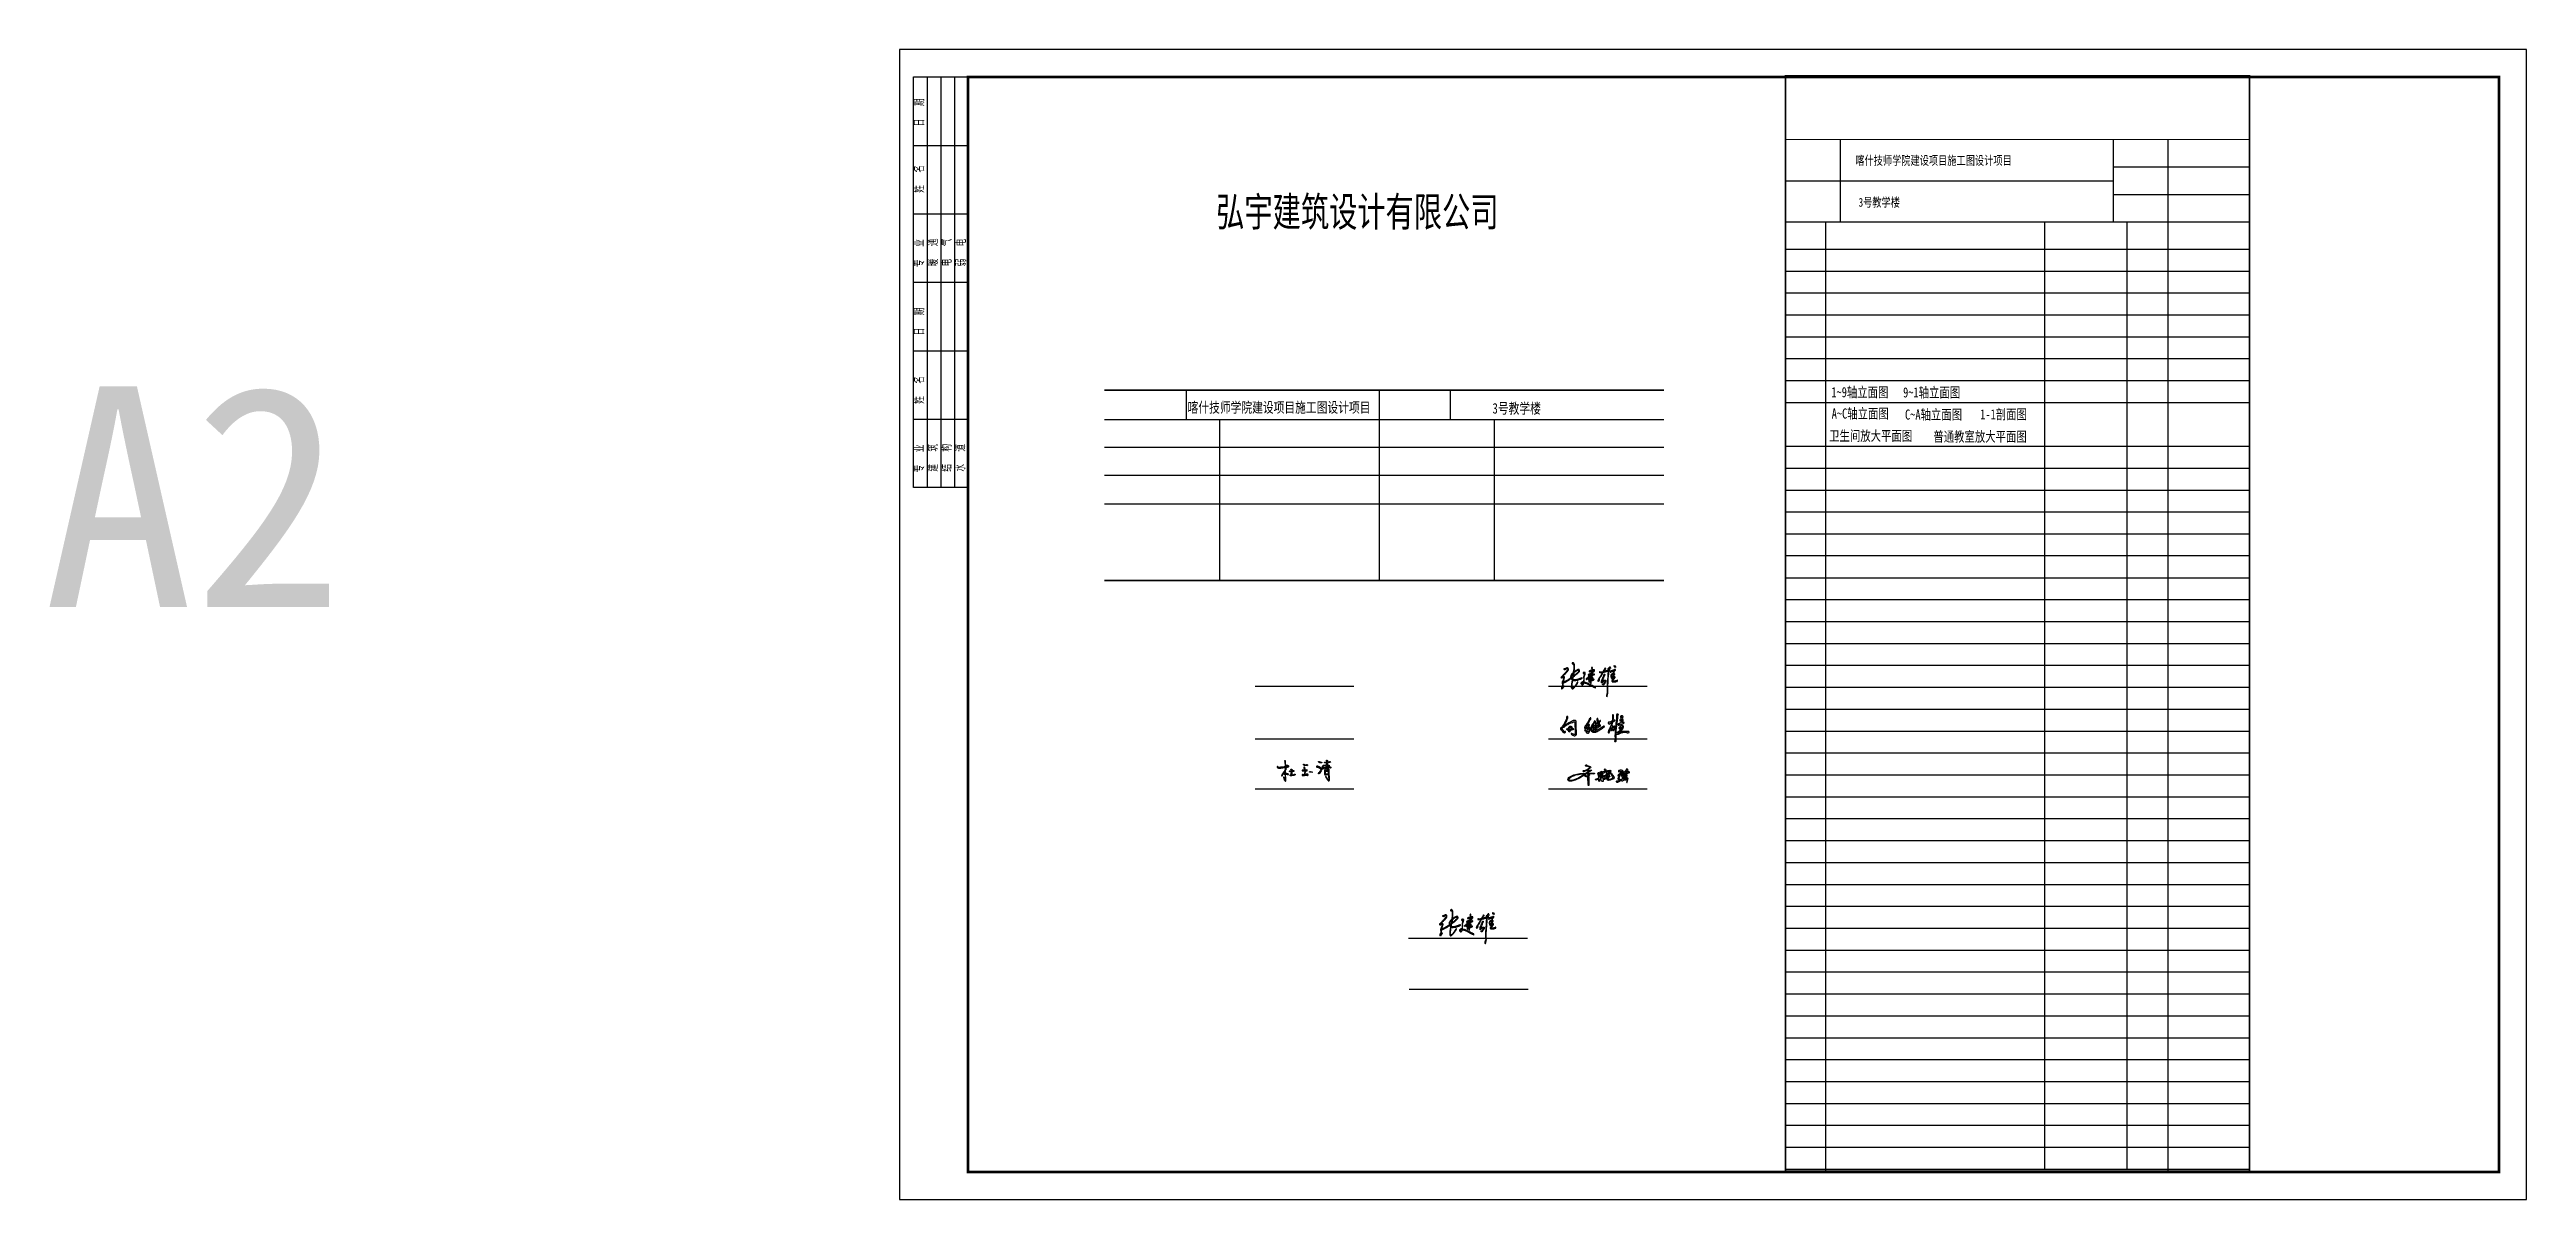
# Model space of a CAD drawing. Extents: x 28773 to 175644, y 7355 to 486294.
# Drawn here: x 39503 to 129944, y 377019 to 419019 of the extents above; entities that cross this region are included whole.
import ezdxf

# ---------------------------------------------------------------- set-up
doc = ezdxf.new("R2010")
doc.units = 0
doc.header["$LTSCALE"] = 1000
doc.header["$MEASUREMENT"] = 0
for name, color, linetype in [('PUB_TEXT', 7, 'Continuous'), ('TEXT', 151, 'Continuous'), ('TWT_TITLE', 7, 'Continuous'), ('文字和字符', 7, 'Continuous')]:
    doc.layers.add(name, color=color, linetype=linetype)
doc.styles.add('-宋体', font='', dxfattribs={"width": 0.8})
doc.styles.add('_TCH_DYN', font='')
doc.styles.add('_TEL_DIM', font='simhei.ttf', dxfattribs={"width": 0.8, "height": 3.5})
doc.styles.get("Standard").update_dxf_attribs({"font": 'gbenor.shx', "bigfont": 'gbcbig.shx'})
doc.styles.get('-宋体').set_extended_font_data('SimSun')
doc.styles.get('_TCH_DYN').set_extended_font_data('SimSun')

msp = doc.modelspace()

# ---------------------------------------------------------------- texts
for s, height, style, width, p in [('喀什技师学院建设项目施工图设计项目', 320, '-宋体', 0.75, (105438, 414806)), ('弘宇建筑设计有限公司', 1080, '_TEL_DIM', 0.7, (82101, 412555)), ('3号教学楼', 320, '-宋体', 0.75, (105561, 413278)), ('喀什技师学院建设项目施工图设计项目', 384, '-宋体', 0.75, (81057, 405756)), ('3号教学楼', 384, '-宋体', 0.75, (92190, 405722))]:
    msp.add_text(s, height=height, dxfattribs=dict(style=style, width=width)).set_placement(p)
at = {"layer": 'PUB_TEXT', "style": '_TCH_DYN'}
msp.add_text('A2', height=8056.1, dxfattribs=at).set_placement((39273, 398664))
at = {"layer": 'TEXT', "color": 2, "style": '-宋体', "width": 0.75}
for s, p in [('1~9轴立面图', (104564, 406319)), ('9~1轴立面图', (107184, 406311)), ('A~C轴立面图', (104577, 405540)), ('C~A轴立面图', (107253, 405502)), ('1-1剖面图', (109999, 405511)), ('卫生间放大平面图', (104483, 404727)), ('普通教室放大平面图', (108288, 404697))]:
    msp.add_text(s, height=370.3, dxfattribs=at).set_placement(p)

# ---------------------------------------------------------------- blocks, each defined once
blk = doc.blocks.new('$titleblk$00000094')
for p, q in [((-150, 20), (0, 20)), ((-150, 0), (-150, 20)), ((-125, 20), (-125, 0)), ((-100, 20), (-100, 0)), ((-75, 20), (-75, 0)), ((-50, 20), (-50, 0)), ((-25, 20), (-25, 0)), ((0, 20), (0, 0)), ((0, 15), (-150, 15)), ((0, 10), (-150, 10)), ((0, 5), (-150, 5))]:
    blk.add_line(p, q)
at = {"width": 0.8}
for s, p in [(' 专   业', (-145.93, 16)), (' 姓   名', (-120.93, 16)), (' 日   期', (-95.93, 16)), (' 专   业', (-70.93, 16)), (' 姓   名', (-43.85, 16)), (' 日   期', (-19.57, 16)), ('结   构', (-144.19, 6)), ('建   筑', (-144.19, 11)), ('暖   通', (-69.19, 11)), ('电   气', (-69.19, 6)), ('水   道', (-144.19, 1)), ('弱   电', (-69.19, 0.73))]:
    blk.add_text(s, height=3.5, rotation=0, dxfattribs=at).set_placement(p)

# ---------------------------------------------------------------- hatches: boundary and pattern name
h = msp.add_hatch(color=6)
edge = h.paths.add_edge_path()
edge.add_spline(control_points=[(96629, 396506), (96633, 396502), (96643, 396496), (96659, 396495), (96672, 396494), (96687, 396488), (96683, 396471), (96702, 396455), (96680, 396448), (96676, 396461), (96664, 396472), (96647, 396465), (96625, 396474), (96631, 396493), (96614, 396502), (96624, 396510), (96628, 396508), (96629, 396506)], knot_values=[0, 0, 0, 0, 9.941955, 17.81997, 26.06635, 32.772253, 40.050923, 51.788007, 58.187099, 64.698727, 70.459521, 83.166695, 93.225525, 101.466789, 109.786091, 113.761149, 116.674069, 116.674069, 116.674069, 116.674069], degree=3, periodic=0)
h = msp.add_hatch(color=6)
h.paths.add_polyline_path([(95257, 394169), (95248, 394174), (95251, 394407), (95247, 394416), (95244, 394485), (95219, 394510), (95212, 394518), (95159, 394518), (95140, 394507), (95093, 394484), (95070, 394479), (95031, 394456), (94983, 394433), (94941, 394408), (94879, 394375), (94852, 394362), (94832, 394346), (94809, 394322), (94807, 394315), (94790, 394315), (94789, 394326), (94803, 394339), (94820, 394359), (94833, 394383), (94857, 394422), (94887, 394478), (94919, 394554), (94940, 394614), (94939, 394655), (94906, 394655), (94898, 394637), (94892, 394579), (94882, 394549), (94867, 394512), (94836, 394451), (94821, 394423), (94808, 394390), (94802, 394377), (94771, 394347), (94767, 394333), (94755, 394332), (94745, 394307), (94739, 394292), (94726, 394272), (94721, 394257), (94700, 394240), (94687, 394240), (94679, 394228), (94676, 394186), (94692, 394173), (94705, 394168), (94714, 394163), (94721, 394152), (94724, 394142), (94740, 394128), (94743, 394116), (94791, 394072), (94808, 394068), (94815, 394055), (94824, 394056), (94828, 394067), (94843, 394071), (94853, 394082), (94861, 394087), (94859, 394102), (94851, 394111), (94828, 394113), (94823, 394104), (94809, 394103), (94805, 394111), (94792, 394120), (94785, 394135), (94779, 394148), (94735, 394191), (94718, 394192), (94717, 394208), (94748, 394236), (94750, 394253), (94763, 394259), (94765, 394274), (94767, 394286), (94775, 394289), (94775, 394274), (94804, 394273), (94816, 394286), (94816, 394295), (94824, 394296), (94841, 394312), (94846, 394320), (94854, 394320), (94865, 394328), (94884, 394334), (94910, 394349), (94951, 394371), (94981, 394388), (95030, 394411), (95064, 394426), (95108, 394445), (95146, 394459), (95155, 394466), (95191, 394467), (95195, 394462), (95201, 394458), (95198, 394280), (95206, 394263), (95208, 394012), (95208, 394006), (95192, 394007), (95185, 393997), (95173, 393996), (95170, 394006), (95144, 394017), (95117, 394025), (95104, 394032), (95088, 394040), (95079, 394042), (95074, 394037), (95067, 394033), (95068, 394011), (95078, 394010), (95093, 393999), (95121, 393982), (95154, 393968), (95167, 393959), (95168, 393957), (95194, 393957), (95220, 393966), (95239, 393975), (95253, 393986), (95255, 393998)])
h.paths.add_polyline_path([(95024, 394130), (95037, 394132), (95054, 394151), (95067, 394152), (95078, 394168), (95086, 394167), (95094, 394176), (95135, 394176), (95136, 394180), (95143, 394183), (95143, 394209), (95140, 394215), (95100, 394215), (95097, 394205), (95093, 394205), (95092, 394212), (95083, 394217), (95083, 394227), (95094, 394232), (95092, 394265), (95086, 394274), (95082, 394281), (95066, 394296), (95064, 394305), (95017, 394305), (95006, 394295), (95007, 394284), (95001, 394282), (94991, 394280), (94982, 394272), (94980, 394257), (94953, 394233), (94955, 394206), (94949, 394206), (94944, 394215), (94910, 394212), (94909, 394185), (94934, 394162), (94946, 394161), (94946, 394153), (94969, 394151), (94974, 394164), (94983, 394160), (94986, 394155), (94980, 394151), (94976, 394140), (94970, 394135), (94972, 394115), (94978, 394111), (94979, 394102), (94988, 394101), (94990, 394096), (94997, 394092), (95001, 394099), (95003, 394102), (95013, 394107), (95020, 394118), (95020, 394126)], flags=16)
h.paths.add_polyline_path([(95000, 394160), (94991, 394159), (94985, 394165), (94979, 394175), (94974, 394184), (94979, 394194), (94985, 394192), (94989, 394212), (94997, 394227), (95003, 394238), (95020, 394259), (95050, 394264), (95052, 394203), (95044, 394198), (95046, 394185), (95036, 394184), (95030, 394177), (95018, 394177), (95015, 394167), (95004, 394168)], flags=0)
h.paths.add_polyline_path([(96012, 394117), (96025, 394117), (96048, 394130), (96064, 394141), (96080, 394148), (96098, 394170), (96109, 394172), (96146, 394194), (96173, 394212), (96210, 394234), (96228, 394253), (96248, 394257), (96265, 394267), (96273, 394277), (96279, 394284), (96277, 394295), (96270, 394297), (96268, 394304), (96240, 394303), (96229, 394294), (96208, 394284), (96188, 394262), (96164, 394253), (96146, 394247), (96117, 394219), (96101, 394205), (96073, 394193), (96048, 394183), (96021, 394166), (96005, 394161), (96004, 394154), (95991, 394154), (95989, 394165), (95999, 394169), (96002, 394206), (96010, 394229), (96015, 394245), (96044, 394268), (96077, 394284), (96109, 394297), (96131, 394321), (96131, 394342), (96124, 394350), (96088, 394332), (96085, 394317), (96066, 394309), (96056, 394302), (96053, 394297), (96035, 394293), (96034, 394302), (96027, 394302), (96027, 394318), (96038, 394330), (96049, 394329), (96059, 394335), (96077, 394343), (96089, 394352), (96097, 394368), (96097, 394408), (96081, 394416), (96071, 394422), (96073, 394437), (96079, 394441), (96086, 394441), (96093, 394450), (96104, 394456), (96112, 394459), (96122, 394472), (96122, 394482), (96133, 394487), (96133, 394506), (96132, 394513), (96122, 394513), (96114, 394506), (96102, 394494), (96088, 394479), (96076, 394467), (96063, 394454), (96057, 394449), (96057, 394445), (96050, 394445), (96045, 394443), (96044, 394437), (96034, 394436), (96035, 394451), (96041, 394456), (96042, 394475), (96050, 394479), (96050, 394492), (96055, 394492), (96057, 394517), (96049, 394521), (96047, 394544), (96040, 394544), (96040, 394563), (96034, 394570), (96034, 394583), (96016, 394585), (96016, 394577), (96006, 394572), (96007, 394408), (95991, 394409), (95991, 394401), (95975, 394400), (95975, 394405), (95969, 394409), (95967, 394427), (95961, 394433), (95962, 394458), (95955, 394462), (95953, 394474), (95928, 394500), (95914, 394503), (95913, 394484), (95904, 394479), (95904, 394466), (95897, 394453), (95876, 394438), (95876, 394430), (95876, 394426), (95865, 394406), (95848, 394383), (95832, 394362), (95818, 394327), (95798, 394289), (95776, 394242), (95746, 394197), (95728, 394172), (95709, 394135), (95704, 394122), (95677, 394103), (95665, 394094), (95662, 394099), (95654, 394110), (95654, 394125), (95642, 394127), (95625, 394121), (95615, 394108), (95615, 394079), (95627, 394068), (95640, 394057), (95654, 394052), (95654, 394046), (95683, 394047), (95692, 394054), (95715, 394079), (95725, 394090), (95735, 394115), (95741, 394131), (95758, 394157), (95763, 394173), (95770, 394186), (95779, 394196), (95786, 394200), (95792, 394200), (95789, 394146), (95798, 394135), (95837, 394094), (95849, 394093), (95851, 394087), (95872, 394087), (95876, 394081), (95937, 394081), (95946, 394087), (95958, 394087), (95984, 394102), (96004, 394112)])
h.paths.add_polyline_path([(95965, 394133), (95955, 394130), (95951, 394121), (95941, 394122), (95937, 394116), (95872, 394114), (95869, 394122), (95850, 394121), (95844, 394128), (95834, 394139), (95825, 394144), (95824, 394165), (95814, 394168), (95817, 394215), (95811, 394221), (95810, 394238), (95818, 394247), (95829, 394275), (95838, 394298), (95858, 394333), (95878, 394368), (95902, 394410), (95907, 394429), (95910, 394443), (95933, 394442), (95942, 394429), (95943, 394411), (95952, 394397), (95956, 394391), (95956, 394357), (95939, 394341), (95925, 394342), (95906, 394318), (95893, 394319), (95889, 394302), (95876, 394294), (95863, 394287), (95855, 394273), (95855, 394265), (95848, 394265), (95851, 394250), (95858, 394245), (95866, 394247), (95871, 394253), (95885, 394253), (95900, 394263), (95917, 394273), (95934, 394282), (95953, 394294), (95963, 394305), (95987, 394305), (95993, 394299), (95993, 394283), (95978, 394274), (95964, 394260), (95956, 394250), (95951, 394243), (95939, 394244), (95927, 394236), (95900, 394227), (95893, 394221), (95874, 394205), (95869, 394195), (95869, 394168), (95884, 394162), (95905, 394167), (95920, 394180), (95935, 394188), (95944, 394200), (95951, 394210), (95956, 394215), (95961, 394214)], flags=16)
h.paths.add_polyline_path([(95961, 394319), (95953, 394319), (95951, 394326), (95957, 394331), (95965, 394339), (95971, 394344), (95973, 394360), (95992, 394359), (95995, 394342), (95987, 394338), (95987, 394334), (95980, 394331), (95978, 394325), (95963, 394325)], flags=16)
h.paths.add_polyline_path([(96041, 394353), (96040, 394364), (96034, 394365), (96034, 394396), (96040, 394397), (96042, 394403), (96060, 394403), (96060, 394388), (96068, 394387), (96066, 394377), (96060, 394375), (96062, 394353)], flags=16)
h.paths.add_polyline_path([(95655, 394177), (95671, 394190), (95682, 394191), (95696, 394208), (95707, 394208), (95716, 394223), (95725, 394225), (95735, 394239), (95735, 394245), (95744, 394245), (95742, 394262), (95734, 394267), (95727, 394268), (95719, 394275), (95708, 394270), (95700, 394257), (95684, 394241), (95678, 394234), (95669, 394237), (95666, 394229), (95658, 394219), (95650, 394219), (95643, 394214), (95636, 394214), (95629, 394218), (95639, 394228), (95656, 394248), (95661, 394257), (95670, 394261), (95682, 394273), (95687, 394283), (95696, 394289), (95700, 394304), (95712, 394315), (95713, 394325), (95722, 394332), (95733, 394343), (95736, 394356), (95732, 394360), (95727, 394366), (95709, 394365), (95697, 394356), (95684, 394342), (95670, 394334), (95655, 394328), (95640, 394317), (95636, 394313), (95619, 394309), (95616, 394323), (95649, 394362), (95657, 394373), (95678, 394394), (95686, 394408), (95698, 394431), (95716, 394463), (95728, 394494), (95743, 394510), (95748, 394536), (95779, 394559), (95787, 394565), (95780, 394612), (95751, 394611), (95751, 394595), (95727, 394574), (95721, 394571), (95723, 394543), (95712, 394539), (95712, 394520), (95697, 394502), (95681, 394478), (95668, 394451), (95656, 394426), (95638, 394400), (95619, 394370), (95596, 394341), (95577, 394315), (95573, 394310), (95567, 394295), (95560, 394275), (95549, 394270), (95555, 394235), (95576, 394235), (95588, 394250), (95602, 394267), (95615, 394266), (95619, 394274), (95626, 394274), (95631, 394280), (95645, 394281), (95646, 394271), (95619, 394244), (95619, 394232), (95579, 394198), (95579, 394189), (95562, 394175), (95561, 394163), (95553, 394160), (95554, 394154), (95564, 394147), (95564, 394139), (95575, 394138), (95575, 394133), (95584, 394130), (95589, 394135), (95606, 394140), (95629, 394161), (95640, 394161)])
h.paths.add_polyline_path([(96530, 394254), (96539, 394252), (96540, 394210), (96530, 394203), (96525, 394175), (96523, 394159), (96536, 394152), (96566, 394153), (96577, 394165), (96577, 394177), (96583, 394205), (96592, 394205), (96591, 394153), (96608, 394153), (96629, 394171), (96628, 394184), (96656, 394210), (96659, 394222), (96675, 394232), (96675, 394250), (96683, 394251), (96683, 394207), (96671, 394203), (96671, 393990), (96662, 393986), (96666, 393813), (96657, 393808), (96657, 393776), (96648, 393766), (96648, 393756), (96656, 393752), (96673, 393745), (96685, 393740), (96700, 393748), (96704, 393757), (96704, 393985), (96703, 394011), (96762, 394011), (96786, 394016), (96821, 394029), (96865, 394051), (96891, 394060), (96950, 394072), (96950, 394081), (97087, 394080), (97099, 394069), (97113, 394058), (97150, 394058), (97166, 394072), (97176, 394069), (97177, 394096), (97171, 394102), (97171, 394114), (97156, 394116), (97152, 394109), (97083, 394109), (97080, 394115), (96986, 394114), (96982, 394108), (96924, 394106), (96905, 394101), (96883, 394093), (96861, 394086), (96832, 394077), (96806, 394064), (96785, 394053), (96777, 394046), (96771, 394056), (96761, 394056), (96763, 394064), (96778, 394068), (96806, 394083), (96834, 394098), (96846, 394105), (96877, 394138), (96886, 394139), (96955, 394204), (96955, 394220), (96964, 394223), (96965, 394255), (96971, 394259), (96974, 394302), (96967, 394306), (96966, 394319), (96917, 394318), (96915, 394393), (96952, 394397), (96970, 394402), (96985, 394413), (96994, 394428), (96994, 394437), (96980, 394453), (96962, 394437), (96938, 394437), (96934, 394444), (96927, 394445), (96927, 394468), (96947, 394486), (96950, 394504), (96960, 394508), (96957, 394542), (96948, 394551), (96927, 394549), (96921, 394542), (96905, 394542), (96905, 394551), (96925, 394566), (96936, 394584), (96949, 394604), (96955, 394620), (96957, 394660), (96942, 394678), (96926, 394686), (96885, 394686), (96870, 394670), (96867, 394656), (96860, 394656), (96861, 394641), (96866, 394638), (96867, 394625), (96890, 394626), (96897, 394635), (96899, 394641), (96907, 394641), (96907, 394624), (96899, 394617), (96890, 394595), (96881, 394580), (96867, 394562), (96842, 394535), (96838, 394505), (96848, 394499), (96880, 394499), (96891, 394508), (96889, 394515), (96914, 394515), (96913, 394485), (96896, 394474), (96896, 394459), (96887, 394451), (96884, 394437), (96873, 394437), (96854, 394419), (96841, 394416), (96831, 394407), (96829, 394398), (96814, 394403), (96802, 394394), (96794, 394394), (96784, 394387), (96785, 394348), (96791, 394348), (96793, 394333), (96804, 394339), (96812, 394342), (96823, 394346), (96833, 394351), (96846, 394363), (96865, 394363), (96870, 394358), (96877, 394357), (96877, 394319), (96865, 394318), (96867, 394299), (96861, 394295), (96852, 394290), (96841, 394285), (96827, 394269), (96823, 394252), (96805, 394243), (96805, 394235), (96815, 394232), (96815, 394214), (96827, 394203), (96841, 394194), (96857, 394186), (96871, 394183), (96875, 394174), (96857, 394154), (96851, 394148), (96839, 394148), (96807, 394115), (96796, 394112), (96763, 394093), (96752, 394090), (96732, 394074), (96736, 394062), (96726, 394057), (96723, 394050), (96714, 394051), (96717, 394061), (96712, 394074), (96702, 394081), (96701, 394114), (96711, 394117), (96711, 394202), (96720, 394210), (96720, 394283), (96730, 394291), (96727, 394356), (96737, 394364), (96737, 394426), (96744, 394431), (96743, 394478), (96752, 394490), (96749, 394518), (96758, 394533), (96764, 394591), (96763, 394692), (96770, 394699), (96772, 394709), (96777, 394709), (96779, 394717), (96786, 394717), (96786, 394728), (96772, 394731), (96772, 394740), (96735, 394741), (96735, 394734), (96728, 394734), (96724, 394727), (96722, 394588), (96712, 394524), (96706, 394487), (96706, 394482), (96697, 394432), (96691, 394362), (96685, 394288), (96685, 394280), (96673, 394278), (96671, 394288), (96661, 394288), (96654, 394271), (96648, 394256), (96646, 394249), (96634, 394248), (96633, 394259), (96640, 394259), (96647, 394286), (96650, 394298), (96644, 394304), (96622, 394306), (96612, 394280), (96599, 394263), (96596, 394248), (96592, 394249), (96590, 394237), (96578, 394230), (96578, 394221), (96569, 394220), (96568, 394236), (96575, 394236), (96583, 394273), (96582, 394303), (96545, 394303), (96544, 394338), (96561, 394360), (96566, 394383), (96573, 394412), (96583, 394442), (96584, 394468), (96611, 394476), (96637, 394485), (96657, 394496), (96659, 394529), (96632, 394530), (96626, 394522), (96599, 394522), (96604, 394612), (96611, 394667), (96612, 394698), (96604, 394705), (96604, 394713), (96598, 394714), (96598, 394720), (96578, 394717), (96577, 394710), (96568, 394708), (96569, 394696), (96578, 394687), (96576, 394615), (96567, 394611), (96570, 394502), (96560, 394491), (96541, 394485), (96522, 394475), (96510, 394469), (96497, 394459), (96473, 394454), (96430, 394447), (96408, 394425), (96419, 394406), (96435, 394393), (96455, 394384), (96488, 394409), (96522, 394428), (96533, 394433), (96545, 394449), (96554, 394449), (96555, 394438), (96547, 394436), (96533, 394401), (96519, 394353), (96510, 394324), (96488, 394265), (96464, 394213), (96432, 394151), (96415, 394105), (96417, 394071), (96428, 394068), (96434, 394060), (96446, 394066), (96464, 394091), (96476, 394120), (96493, 394153), (96500, 394168), (96509, 394185), (96514, 394207), (96518, 394224), (96527, 394242)])
h.paths.add_polyline_path([(96851, 394251), (96858, 394252), (96858, 394260), (96869, 394260), (96872, 394268), (96884, 394268), (96884, 394259), (96883, 394253), (96893, 394248), (96893, 394221), (96883, 394221), (96878, 394211), (96852, 394214)], flags=16)
h.paths.add_polyline_path([(96907, 394267), (96908, 394274), (96920, 394273), (96920, 394283), (96945, 394283), (96945, 394277), (96952, 394275), (96948, 394267), (96945, 394265), (96943, 394249), (96937, 394248), (96937, 394234), (96930, 394234), (96926, 394220), (96912, 394219), (96912, 394265)], flags=16)
h = msp.add_hatch(color=6)
h.paths.add_polyline_path([(84637, 392710), (84643, 392714), (84643, 392720), (84651, 392724), (84656, 392730), (84658, 392738), (84664, 392742), (84666, 392752), (84660, 392755), (84655, 392761), (84652, 392765), (84645, 392765), (84645, 392755), (84642, 392753), (84640, 392749), (84635, 392748), (84635, 392795), (84642, 392798), (84645, 392804), (84646, 392808), (84667, 392808), (84672, 392814), (84703, 392813), (84713, 392817), (84727, 392818), (84735, 392823), (84743, 392823), (84751, 392829), (84754, 392832), (84754, 392847), (84749, 392849), (84746, 392852), (84736, 392855), (84723, 392862), (84709, 392868), (84699, 392873), (84688, 392876), (84684, 392879), (84674, 392880), (84672, 392873), (84677, 392866), (84686, 392858), (84692, 392853), (84699, 392854), (84704, 392850), (84711, 392848), (84708, 392840), (84698, 392842), (84693, 392837), (84673, 392837), (84666, 392830), (84636, 392830), (84636, 393030), (84631, 393034), (84629, 393039), (84621, 393042), (84602, 393042), (84602, 393037), (84596, 393037), (84596, 393029), (84602, 393026), (84602, 393017), (84609, 393014), (84607, 393000), (84613, 392997), (84613, 392953), (84619, 392947), (84619, 392826), (84609, 392826), (84583, 392820), (84547, 392814), (84486, 392807), (84450, 392803), (84448, 392795), (84398, 392795), (84394, 392802), (84377, 392807), (84364, 392814), (84358, 392815), (84351, 392821), (84342, 392829), (84340, 392834), (84340, 392838), (84332, 392838), (84328, 392832), (84328, 392810), (84332, 392806), (84332, 392799), (84341, 392793), (84352, 392788), (84364, 392783), (84376, 392782), (84379, 392776), (84465, 392775), (84469, 392780), (84504, 392780), (84511, 392785), (84536, 392785), (84545, 392791), (84570, 392791), (84578, 392795), (84597, 392795), (84605, 392801), (84616, 392801), (84619, 392715), (84613, 392715), (84613, 392695), (84604, 392682), (84602, 392675), (84585, 392662), (84585, 392654), (84568, 392640), (84569, 392631), (84564, 392631), (84559, 392618), (84551, 392612), (84546, 392599), (84542, 392596), (84537, 392584), (84529, 392581), (84527, 392569), (84520, 392564), (84513, 392552), (84510, 392540), (84504, 392535), (84497, 392523), (84494, 392509), (84488, 392506), (84489, 392491), (84499, 392488), (84504, 392495), (84511, 392496), (84518, 392506), (84518, 392516), (84528, 392528), (84533, 392539), (84538, 392548), (84544, 392554), (84553, 392559), (84560, 392563), (84576, 392563), (84579, 392559), (84610, 392559), (84612, 392554), (84617, 392550), (84618, 392353), (84612, 392353), (84612, 392355), (84606, 392361), (84600, 392376), (84593, 392387), (84589, 392399), (84583, 392410), (84578, 392427), (84574, 392438), (84569, 392442), (84567, 392447), (84561, 392447), (84561, 392418), (84566, 392416), (84568, 392399), (84571, 392389), (84573, 392378), (84578, 392366), (84585, 392352), (84585, 392348), (84590, 392335), (84596, 392332), (84597, 392327), (84615, 392308), (84625, 392307), (84628, 392302), (84639, 392300), (84640, 392305), (84642, 392310), (84642, 392452), (84636, 392456), (84636, 392550), (84665, 392550), (84670, 392548), (84695, 392544), (84699, 392542), (84716, 392541), (84720, 392537), (84727, 392536), (84735, 392540), (84742, 392541), (84746, 392545), (84748, 392559), (84733, 392559), (84728, 392562), (84702, 392565), (84695, 392569), (84679, 392570), (84678, 392574), (84660, 392575), (84654, 392579), (84642, 392581), (84640, 392588), (84635, 392598)])
h.paths.add_polyline_path([(84932, 392657), (84938, 392660), (84938, 392690), (84914, 392690), (84911, 392683), (84904, 392684), (84902, 392677), (84884, 392677), (84882, 392670), (84870, 392670), (84872, 392721), (84867, 392723), (84863, 392727), (84855, 392732), (84835, 392731), (84833, 392728), (84828, 392726), (84828, 392714), (84836, 392712), (84833, 392693), (84842, 392690), (84842, 392663), (84808, 392664), (84806, 392674), (84805, 392677), (84792, 392676), (84789, 392672), (84784, 392667), (84783, 392653), (84789, 392650), (84790, 392636), (84813, 392635), (84817, 392641), (84824, 392641), (84826, 392645), (84839, 392646), (84841, 392640), (84847, 392638), (84845, 392567), (84840, 392564), (84842, 392525), (84837, 392525), (84833, 392519), (84822, 392518), (84818, 392526), (84807, 392526), (84803, 392520), (84800, 392515), (84800, 392503), (84805, 392500), (84808, 392496), (84864, 392496), (84866, 392501), (84928, 392501), (84932, 392507), (84952, 392510), (84953, 392513), (84964, 392515), (84982, 392531), (84985, 392553), (84979, 392554), (84976, 392559), (84960, 392557), (84950, 392543), (84941, 392542), (84939, 392537), (84925, 392537), (84921, 392532), (84908, 392531), (84905, 392525), (84873, 392525), (84872, 392520), (84865, 392520), (84864, 392560), (84869, 392566), (84869, 392642), (84876, 392647), (84880, 392652), (84932, 392653)])
h.paths.add_polyline_path([(85425, 392701), (85422, 392703), (85419, 392708), (85407, 392708), (85404, 392702), (85356, 392702), (85354, 392709), (85349, 392710), (85348, 392744), (85344, 392750), (85345, 392767), (85341, 392772), (85339, 392784), (85333, 392790), (85333, 392795), (85321, 392807), (85304, 392810), (85302, 392805), (85297, 392803), (85297, 392788), (85301, 392783), (85303, 392776), (85306, 392766), (85313, 392758), (85313, 392749), (85319, 392740), (85325, 392733), (85322, 392711), (85318, 392705), (85313, 392705), (85306, 392701), (85244, 392701), (85242, 392698), (85242, 392674), (85245, 392674), (85248, 392669), (85291, 392669), (85295, 392674), (85321, 392675), (85327, 392675), (85328, 392680), (85331, 392680), (85331, 392676), (85337, 392673), (85337, 392613), (85330, 392610), (85330, 392578), (85321, 392577), (85323, 392561), (85317, 392557), (85317, 392543), (85310, 392536), (85305, 392532), (85268, 392532), (85265, 392538), (85250, 392539), (85243, 392533), (85239, 392526), (85240, 392512), (85246, 392510), (85247, 392507), (85262, 392507), (85265, 392502), (85293, 392500), (85296, 392507), (85330, 392506), (85335, 392512), (85367, 392512), (85373, 392515), (85392, 392517), (85399, 392514), (85432, 392512), (85436, 392508), (85446, 392507), (85449, 392511), (85455, 392512), (85457, 392518), (85460, 392518), (85460, 392528), (85456, 392531), (85455, 392541), (85446, 392542), (85444, 392548), (85389, 392548), (85384, 392542), (85350, 392542), (85349, 392547), (85344, 392548), (85344, 392556), (85349, 392557), (85349, 392578), (85355, 392580), (85358, 392644), (85361, 392679), (85389, 392679), (85395, 392674), (85414, 392674), (85418, 392679), (85423, 392680)])
h.paths.add_polyline_path([(85433, 392899), (85427, 392899), (85425, 392904), (85408, 392904), (85405, 392898), (85335, 392898), (85335, 392904), (85325, 392904), (85324, 392909), (85314, 392909), (85313, 392915), (85289, 392914), (85285, 392914), (85285, 392891), (85295, 392889), (85298, 392885), (85307, 392884), (85310, 392880), (85317, 392879), (85321, 392874), (85335, 392875), (85339, 392869), (85407, 392868), (85409, 392863), (85427, 392864), (85427, 392870), (85432, 392872)])
h.paths.add_polyline_path([(85611, 392629), (85604, 392630), (85604, 392636), (85599, 392637), (85599, 392641), (85592, 392641), (85545, 392641), (85545, 392645), (85538, 392649), (85538, 392654), (85527, 392654), (85527, 392648), (85520, 392648), (85519, 392641), (85514, 392641), (85514, 392631), (85523, 392628), (85523, 392620), (85610, 392618)])
h.paths.add_polyline_path([(85890, 392812), (85886, 392814), (85871, 392817), (85858, 392823), (85843, 392829), (85828, 392836), (85817, 392841), (85805, 392847), (85779, 392847), (85771, 392841), (85768, 392830), (85765, 392815), (85777, 392808), (85806, 392803), (85826, 392797), (85844, 392795), (85862, 392786), (85873, 392780), (85879, 392776), (85888, 392770), (85894, 392766), (85899, 392758), (85917, 392759), (85918, 392784), (85912, 392788), (85910, 392792), (85902, 392796), (85899, 392802)])
h.paths.add_polyline_path([(85941, 392989), (85933, 392990), (85929, 392994), (85910, 392994), (85901, 392998), (85886, 392999), (85880, 393005), (85867, 393010), (85860, 393021), (85843, 393021), (85843, 393010), (85838, 393008), (85838, 393003), (85843, 393000), (85845, 392991), (85853, 392989), (85868, 392977), (85874, 392974), (85876, 392970), (85896, 392969), (85896, 392965), (85919, 392964), (85924, 392961), (85938, 392961), (85939, 392964), (85949, 392965), (85951, 392969), (85957, 392969), (85959, 392977), (85954, 392979), (85950, 392984), (85941, 392985)], flags=17)
h.paths.add_polyline_path([(86010, 392760), (86019, 392769), (86067, 392769), (86069, 392774), (86090, 392774), (86091, 392779), (86099, 392779), (86103, 392785), (86129, 392784), (86132, 392790), (86162, 392790), (86164, 392796), (86229, 392797), (86233, 392799), (86234, 392803), (86239, 392803), (86240, 392797), (86249, 392796), (86250, 392792), (86256, 392789), (86258, 392782), (86262, 392776), (86273, 392776), (86272, 392780), (86279, 392782), (86283, 392788), (86291, 392793), (86290, 392809), (86288, 392810), (86281, 392810), (86276, 392816), (86268, 392821), (86252, 392820), (86249, 392827), (86195, 392827), (86193, 392821), (86157, 392823), (86158, 392856), (86163, 392866), (86166, 392871), (86172, 392869), (86177, 392865), (86197, 392866), (86200, 392861), (86203, 392857), (86202, 392852), (86213, 392852), (86216, 392856), (86225, 392859), (86226, 392873), (86221, 392879), (86211, 392887), (86163, 392888), (86160, 392956), (86164, 392961), (86168, 392966), (86174, 392971), (86188, 392971), (86189, 392976), (86227, 392976), (86230, 392979), (86249, 392983), (86262, 392989), (86270, 392996), (86265, 393013), (86259, 393020), (86247, 393020), (86242, 393015), (86238, 393015), (86234, 393008), (86226, 393009), (86220, 393004), (86214, 393004), (86211, 392998), (86204, 392998), (86198, 392992), (86184, 392992), (86181, 392986), (86173, 392989), (86173, 392994), (86170, 392996), (86169, 393003), (86164, 393007), (86164, 393052), (86159, 393053), (86154, 393060), (86147, 393064), (86147, 393070), (86138, 393070), (86134, 393067), (86130, 393064), (86127, 393050), (86132, 393047), (86132, 393040), (86140, 393040), (86140, 393032), (86146, 393028), (86146, 393002), (86138, 392996), (86139, 392991), (86131, 392988), (86133, 392982), (86119, 392982), (86118, 392990), (86095, 392990), (86092, 392992), (86088, 392994), (86066, 392992), (86064, 392988), (86058, 392987), (86059, 392975), (86066, 392968), (86075, 392965), (86080, 392962), (86138, 392961), (86139, 392942), (86133, 392934), (86128, 392909), (86125, 392896), (86118, 392889), (86080, 392886), (86049, 392880), (86016, 392876), (86010, 392868), (86003, 392865), (85993, 392856), (85982, 392847), (85978, 392832), (85972, 392813), (85966, 392789), (85962, 392780), (85956, 392776), (85951, 392763), (85945, 392752), (85937, 392739), (85931, 392723), (85927, 392711), (85924, 392700), (85916, 392689), (85914, 392682), (85900, 392668), (85897, 392659), (85889, 392651), (85885, 392640), (85854, 392611), (85850, 392601), (85833, 392586), (85832, 392575), (85838, 392570), (85840, 392563), (85856, 392561), (85861, 392566), (85862, 392571), (85866, 392576), (85867, 392582), (85875, 392586), (85882, 392593), (85893, 392593), (85900, 392604), (85903, 392615), (85909, 392626), (85915, 392636), (85940, 392678), (85944, 392694), (85950, 392711), (85954, 392721), (85964, 392730), (85978, 392730), (85980, 392736), (85993, 392736), (86006, 392751), (86005, 392756)])
h.paths.add_polyline_path([(85990, 392778), (85990, 392804), (85994, 392813), (85994, 392818), (85999, 392824), (85997, 392829), (86006, 392833), (86010, 392837), (86012, 392843), (86028, 392843), (86030, 392847), (86040, 392846), (86043, 392853), (86067, 392852), (86071, 392858), (86106, 392859), (86108, 392864), (86122, 392864), (86124, 392870), (86128, 392869), (86129, 392865), (86133, 392862), (86132, 392809), (86117, 392809), (86114, 392804), (86090, 392804), (86084, 392798), (86055, 392798), (86051, 392792), (86024, 392791), (86019, 392787), (86012, 392787), (86006, 392782), (85994, 392783), (85994, 392777)], flags=16)
h.paths.add_polyline_path([(86231, 392706), (86224, 392711), (86223, 392729), (86217, 392739), (86210, 392751), (86195, 392769), (86153, 392770), (86145, 392765), (86141, 392759), (86138, 392756), (86137, 392748), (86134, 392747), (86133, 392735), (86126, 392733), (86127, 392722), (86133, 392723), (86137, 392718), (86149, 392720), (86151, 392727), (86159, 392725), (86164, 392731), (86170, 392738), (86173, 392742), (86184, 392742), (86184, 392738), (86191, 392738), (86188, 392706), (86196, 392703), (86196, 392676), (86192, 392673), (86192, 392668), (86183, 392668), (86183, 392674), (86077, 392675), (86078, 392707), (86083, 392709), (86084, 392718), (86099, 392731), (86099, 392741), (86104, 392742), (86105, 392751), (86100, 392753), (86100, 392760), (86079, 392760), (86078, 392749), (86072, 392747), (86073, 392735), (86067, 392735), (86066, 392714), (86062, 392712), (86060, 392686), (86056, 392685), (86055, 392542), (86061, 392541), (86062, 392538), (86067, 392536), (86068, 392525), (86078, 392526), (86078, 392535), (86081, 392537), (86083, 392543), (86184, 392540), (86186, 392547), (86202, 392546), (86200, 392427), (86209, 392422), (86206, 392349), (86203, 392346), (86202, 392340), (86190, 392340), (86183, 392345), (86185, 392354), (86177, 392361), (86171, 392371), (86162, 392381), (86162, 392389), (86151, 392398), (86150, 392405), (86141, 392414), (86140, 392421), (86132, 392435), (86128, 392441), (86128, 392447), (86118, 392455), (86118, 392461), (86112, 392466), (86112, 392470), (86101, 392471), (86100, 392467), (86094, 392462), (86095, 392455), (86099, 392451), (86111, 392440), (86112, 392432), (86124, 392422), (86123, 392416), (86136, 392398), (86139, 392387), (86145, 392383), (86145, 392378), (86150, 392370), (86149, 392364), (86159, 392356), (86161, 392347), (86182, 392328), (86186, 392319), (86195, 392308), (86203, 392306), (86209, 392301), (86217, 392301), (86219, 392305), (86229, 392305), (86229, 392326), (86236, 392330), (86235, 392484), (86231, 392487)])
h.paths.add_polyline_path([(86200, 392641), (86200, 392603), (86207, 392600), (86206, 392579), (86201, 392577), (86201, 392568), (86124, 392568), (86124, 392562), (86084, 392563), (86085, 392644), (86091, 392645), (86091, 392652), (86154, 392652), (86153, 392645), (86187, 392646), (86190, 392641)], flags=16)
h = msp.add_hatch(color=6)
h.paths.add_polyline_path([(95706, 392469), (95701, 392471), (95708, 392502), (95717, 392500), (95730, 392511), (95733, 392525), (95715, 392553), (95691, 392558), (95682, 392552), (95674, 392525), (95679, 392523), (95674, 392501), (95644, 392493), (95593, 392504), (95594, 392508), (95572, 392514), (95557, 392506), (95553, 392496), (95563, 392478), (95607, 392459), (95633, 392456), (95646, 392474), (95676, 392464), (95668, 392432), (95678, 392202), (95698, 392122), (95708, 392160)])
h.paths.add_polyline_path([(95622, 392570), (95781, 392568), (95861, 392552), (95918, 392569), (95921, 392576), (95906, 392591), (95655, 392589), (95658, 392598), (95804, 392688), (95790, 392709), (95663, 392702), (95665, 392712), (95772, 392783), (95778, 392810), (95760, 392839), (95642, 392874), (95620, 392894), (95604, 392898), (95602, 392889), (95598, 392890), (95590, 392854), (95599, 392852), (95597, 392847), (95630, 392839), (95631, 392844), (95672, 392835), (95672, 392831), (95738, 392806), (95733, 392788), (95626, 392717), (95508, 392681), (95495, 392668), (95496, 392651), (95514, 392641), (95527, 392638), (95631, 392683), (95665, 392676), (95716, 392687), (95723, 392680), (95598, 392589), (95383, 392579), (95326, 392568), (95158, 392530), (94994, 392443), (94976, 392427), (94949, 392396), (94944, 392360), (94968, 392311), (95006, 392302), (95071, 392300), (95211, 392339), (95367, 392410)])
h.paths.add_polyline_path([(95402, 392466), (95347, 392430), (95313, 392410), (95302, 392407), (95281, 392397), (95275, 392392), (95254, 392384), (95243, 392377), (95207, 392366), (95160, 392352), (95130, 392344), (95100, 392337), (95079, 392332), (95021, 392331), (94979, 392336), (94976, 392346), (94978, 392374), (94985, 392382), (95021, 392417), (95065, 392446), (95103, 392465), (95120, 392476), (95131, 392478), (95158, 392491), (95167, 392494), (95200, 392510), (95210, 392513), (95252, 392523), (95271, 392528), (95325, 392534), (95390, 392544), (95450, 392555), (95499, 392558), (95563, 392563), (95553, 392556), (95546, 392547), (95524, 392534), (95513, 392531), (95502, 392524), (95451, 392492), (95441, 392491)], flags=16)
h.paths.add_polyline_path([(96222, 392438), (96206, 392581), (96187, 392643), (96181, 392653), (96150, 392661), (96098, 392574), (96089, 392568), (96078, 392611), (96050, 392615), (96041, 392589), (96069, 392459), (96062, 392408), (95955, 392366), (95953, 392364), (95961, 392346), (95977, 392333), (96058, 392372), (96071, 392369), (96068, 392332), (96075, 392296), (96097, 392291), (96103, 392322), (96092, 392373), (96124, 392385), (96138, 392382), (96188, 392289), (96211, 392286), (96231, 392291), (96237, 392317)])
h.paths.add_polyline_path([(96104, 392447), (96091, 392492), (96094, 392508), (96098, 392506), (96106, 392518), (96133, 392512), (96139, 392497), (96134, 392475), (96138, 392473), (96136, 392460), (96123, 392444)], flags=0)
h.paths.add_polyline_path([(96139, 392411), (96142, 392424), (96147, 392423), (96150, 392437), (96154, 392436), (96156, 392445), (96161, 392444), (96172, 392494), (96163, 392515), (96134, 392536), (96116, 392540), (96114, 392535), (96096, 392539), (96098, 392549), (96103, 392548), (96139, 392582), (96146, 392614), (96151, 392613), (96159, 392626), (96164, 392625), (96194, 392461), (96193, 392437), (96198, 392436), (96191, 392408), (96169, 392413), (96155, 392412), (96146, 392405), (96143, 392405), (96144, 392409)], flags=16)
h.paths.add_polyline_path([(96472, 392483), (96452, 392508), (96445, 392509), (96448, 392526), (96452, 392525), (96466, 392542), (96475, 392578), (96479, 392577), (96485, 392603), (96494, 392603), (96499, 392606), (96505, 392630), (96501, 392634), (96482, 392638), (96473, 392637), (96462, 392630), (96456, 392622), (96439, 392611), (96413, 392583), (96406, 392575), (96397, 392576), (96398, 392582), (96383, 392599), (96356, 392628), (96346, 392646), (96347, 392649), (96359, 392647), (96384, 392651), (96421, 392652), (96457, 392655), (96492, 392655), (96507, 392661), (96509, 392671), (96507, 392682), (96504, 392691), (96481, 392696), (96461, 392687), (96446, 392685), (96427, 392685), (96402, 392681), (96377, 392677), (96352, 392673), (96350, 392669), (96332, 392673), (96329, 392677), (96334, 392701), (96320, 392733), (96303, 392737), (96304, 392741), (96290, 392744), (96285, 392740), (96283, 392733), (96285, 392722), (96287, 392710), (96294, 392696), (96306, 392683), (96303, 392670), (96295, 392671), (96273, 392667), (96233, 392656), (96219, 392641), (96216, 392628), (96218, 392618), (96229, 392603), (96252, 392589), (96267, 392595), (96279, 392629), (96305, 392636), (96305, 392640), (96315, 392638), (96314, 392633), (96329, 392613), (96335, 392604), (96357, 392575), (96377, 392568), (96375, 392559), (96369, 392560), (96359, 392549), (96345, 392535), (96329, 392525), (96311, 392514), (96285, 392504), (96265, 392503), (96248, 392492), (96244, 392484), (96248, 392472), (96257, 392455), (96272, 392450), (96284, 392455), (96295, 392466), (96308, 392478), (96323, 392484), (96347, 392488), (96379, 392490), (96381, 392493), (96396, 392490), (96394, 392481), (96391, 392482), (96383, 392475), (96340, 392447), (96332, 392437), (96294, 392413), (96264, 392397), (96258, 392390), (96254, 392374), (96261, 392367), (96280, 392359), (96294, 392360), (96301, 392367), (96309, 392376), (96313, 392394), (96324, 392397), (96351, 392415), (96378, 392437), (96392, 392449), (96406, 392463), (96414, 392463), (96416, 392467), (96424, 392464), (96422, 392453), (96417, 392452), (96409, 392440), (96401, 392423), (96393, 392410), (96386, 392398), (96376, 392382), (96373, 392368), (96378, 392346), (96393, 392333), (96430, 392324), (96482, 392336), (96543, 392357), (96586, 392371), (96619, 392382), (96629, 392429), (96626, 392434), (96623, 392442), (96620, 392455), (96580, 392510), (96577, 392522), (96555, 392556), (96554, 392565), (96539, 392589), (96525, 392591), (96526, 392572), (96537, 392537), (96552, 392499), (96572, 392456), (96593, 392423), (96589, 392404), (96585, 392405), (96579, 392403), (96569, 392399), (96554, 392394), (96522, 392387), (96487, 392375), (96445, 392365), (96422, 392366), (96419, 392363), (96409, 392364), (96405, 392371), (96408, 392386), (96419, 392396), (96443, 392461), (96466, 392456), (96474, 392473), (96470, 392475)])
h.paths.add_polyline_path([(96403, 392512), (96386, 392508), (96372, 392511), (96373, 392515), (96371, 392518), (96372, 392524), (96366, 392526), (96368, 392529), (96372, 392528), (96373, 392532), (96379, 392535), (96381, 392540), (96385, 392543), (96400, 392552), (96418, 392563), (96426, 392565), (96441, 392576), (96453, 392574), (96451, 392565), (96447, 392565), (96445, 392552), (96439, 392552), (96411, 392534)], flags=16)
h.paths.add_polyline_path([(96828, 392442), (96838, 392470), (96843, 392487), (96834, 392513), (96830, 392516), (96832, 392526), (96841, 392527), (96884, 392568), (96907, 392600), (96924, 392616), (96950, 392640), (96956, 392648), (96959, 392662), (96941, 392688), (96899, 392698), (96880, 392698), (96851, 392694), (96840, 392692), (96826, 392691), (96816, 392689), (96806, 392685), (96800, 392683), (96794, 392680), (96790, 392665), (96794, 392654), (96797, 392649), (96800, 392639), (96811, 392637), (96829, 392643), (96849, 392647), (96869, 392653), (96884, 392654), (96894, 392656), (96908, 392657), (96911, 392661), (96915, 392660), (96915, 392657), (96918, 392652), (96908, 392644), (96899, 392632), (96886, 392619), (96874, 392607), (96862, 392597), (96849, 392580), (96830, 392560), (96817, 392544), (96807, 392537), (96792, 392536), (96774, 392526), (96768, 392498), (96779, 392486), (96788, 392485), (96796, 392488), (96810, 392493), (96812, 392498), (96821, 392495), (96813, 392465), (96800, 392449), (96783, 392418), (96777, 392404), (96770, 392397), (96768, 392388), (96770, 392378), (96782, 392366), (96802, 392352), (96819, 392343), (96823, 392340), (96828, 392336), (96826, 392327), (96820, 392328), (96805, 392318), (96799, 392311), (96788, 392307), (96772, 392301), (96757, 392296), (96746, 392292), (96746, 392289), (96717, 392295), (96719, 392299), (96705, 392302), (96701, 392284), (96708, 392273), (96725, 392260), (96735, 392257), (96764, 392265), (96790, 392274), (96821, 392287), (96843, 392300), (96861, 392315), (96867, 392342), (96845, 392366), (96812, 392373), (96813, 392378), (96806, 392389), (96801, 392390), (96803, 392394), (96806, 392393)])
h.paths.add_polyline_path([(97087, 392356), (97101, 392357), (97104, 392358), (97110, 392358), (97088, 392265), (97094, 392261), (97093, 392254), (97095, 392249), (97098, 392246), (97102, 392246), (97105, 392249), (97107, 392250), (97128, 392342), (97134, 392344), (97144, 392390), (97140, 392393), (97140, 392397), (97112, 392404), (97110, 392402), (97102, 392400), (97092, 392397), (97074, 392392), (97063, 392387), (97054, 392386), (97046, 392385), (97039, 392380), (97031, 392377), (97027, 392374), (97007, 392379), (97007, 392384), (97006, 392385), (97009, 392394), (97017, 392419), (97021, 392422), (97028, 392440), (97040, 392442), (97054, 392443), (97064, 392445), (97067, 392447), (97069, 392445), (97071, 392441), (97075, 392435), (97083, 392431), (97082, 392427), (97089, 392427), (97094, 392430), (97098, 392433), (97102, 392434), (97105, 392453), (97101, 392454), (97110, 392502), (97108, 392512), (97103, 392518), (97097, 392521), (97095, 392525), (97073, 392530), (97072, 392527), (97060, 392529), (97059, 392533), (97056, 392535), (97056, 392539), (97053, 392540), (97056, 392552), (97058, 392552), (97061, 392556), (97065, 392556), (97067, 392565), (97072, 392564), (97082, 392567), (97093, 392575), (97104, 392581), (97115, 392583), (97119, 392587), (97130, 392590), (97145, 392596), (97165, 392601), (97177, 392603), (97187, 392611), (97191, 392618), (97195, 392617), (97197, 392624), (97191, 392628), (97185, 392633), (97181, 392639), (97155, 392642), (97146, 392639), (97131, 392637), (97119, 392634), (97102, 392629), (97090, 392626), (97076, 392626), (97073, 392621), (97049, 392627), (97051, 392638), (97057, 392640), (97069, 392649), (97081, 392652), (97092, 392660), (97103, 392666), (97114, 392673), (97125, 392680), (97132, 392683), (97139, 392712), (97135, 392717), (97132, 392727), (97124, 392735), (97100, 392739), (97091, 392738), (97085, 392734), (97081, 392730), (97073, 392730), (97072, 392722), (97075, 392711), (97079, 392709), (97075, 392693), (97071, 392693), (97065, 392685), (97052, 392674), (97035, 392659), (97023, 392646), (97010, 392640), (96994, 392629), (96988, 392621), (96978, 392618), (96961, 392607), (96954, 392600), (96939, 392594), (96919, 392589), (96912, 392585), (96907, 392572), (96904, 392571), (96902, 392562), (96915, 392558), (96916, 392555), (96929, 392552), (96943, 392553), (96955, 392557), (96978, 392575), (96986, 392573), (96998, 392581), (97008, 392584), (97021, 392591), (97040, 392594), (97056, 392597), (97057, 392601), (97069, 392598), (97066, 392585), (97062, 392585), (97056, 392581), (97040, 392576), (97024, 392567), (96998, 392557), (96970, 392544), (96955, 392533), (96942, 392531), (96932, 392529), (96917, 392531), (96906, 392530), (96895, 392533), (96889, 392528), (96887, 392514), (96891, 392507), (96896, 392498), (96912, 392490), (96917, 392479), (96918, 392464), (96921, 392455), (96923, 392439), (96924, 392429), (96928, 392425), (96933, 392418), (96950, 392410), (96965, 392407), (96978, 392408), (96983, 392411), (96987, 392410), (96984, 392395), (96982, 392394), (96972, 392376), (96961, 392373), (96948, 392372), (96933, 392371), (96923, 392368), (96911, 392366), (96901, 392363), (96897, 392360), (96889, 392355), (96885, 392353), (96882, 392344), (96885, 392341), (96884, 392330), (96892, 392323), (96900, 392316), (96911, 392311), (96912, 392310), (96927, 392305), (96932, 392307), (96941, 392306), (96952, 392309), (96959, 392324), (96968, 392338), (96973, 392338), (96987, 392339), (97001, 392341), (97014, 392343), (97027, 392345), (97042, 392346), (97051, 392348), (97062, 392351), (97078, 392353)])
h.paths.add_polyline_path([(96998, 392433), (96990, 392435), (96988, 392430), (96966, 392436), (96967, 392439), (96963, 392440), (96965, 392454), (96973, 392453), (96974, 392457), (96997, 392452), (96996, 392447), (97002, 392447)], flags=16)
h.paths.add_polyline_path([(97002, 392465), (96983, 392470), (96983, 392473), (96970, 392476), (96969, 392480), (96970, 392483), (96967, 392484), (96969, 392492), (96974, 392491), (96975, 392494), (96987, 392492), (96987, 392487), (96996, 392485), (96994, 392481), (97003, 392479), (97005, 392474), (97007, 392473), (97007, 392470), (97007, 392469), (97002, 392469)], flags=16)
h.paths.add_polyline_path([(97028, 392474), (97023, 392475), (97023, 392479), (97020, 392481), (97020, 392485), (97015, 392486), (97017, 392494), (97022, 392495), (97023, 392498), (97032, 392496), (97034, 392501), (97052, 392497), (97053, 392500), (97071, 392497), (97073, 392501), (97080, 392499), (97077, 392486), (97081, 392484), (97080, 392477), (97076, 392478), (97074, 392474), (97069, 392474), (97068, 392470), (97028, 392478)], flags=16)
h.paths.add_polyline_path([(96987, 392512), (96978, 392513), (96976, 392510), (96967, 392512), (96966, 392507), (96962, 392508), (96961, 392503), (96957, 392505), (96955, 392500), (96947, 392502), (96945, 392497), (96937, 392499), (96938, 392503), (96942, 392502), (96945, 392512), (96953, 392510), (96954, 392514), (96959, 392513), (96960, 392518), (96965, 392517), (96966, 392521), (96970, 392520), (96971, 392525), (96980, 392522), (96981, 392527), (96991, 392525), (96992, 392529), (96996, 392528), (96997, 392533), (97008, 392532), (97008, 392534), (97017, 392533), (97019, 392537), (97030, 392534), (97030, 392530), (97039, 392528), (97037, 392525), (97030, 392526), (97027, 392523), (97018, 392524), (97017, 392520), (97008, 392522), (97007, 392517), (96999, 392519), (96997, 392515), (96988, 392516)], flags=16)
h = msp.add_hatch(color=6)
edge = h.paths.add_edge_path()
edge.add_spline(control_points=[(92191, 387488), (92195, 387484), (92204, 387477), (92220, 387477), (92233, 387475), (92248, 387470), (92245, 387453), (92263, 387436), (92241, 387430), (92238, 387443), (92226, 387454), (92208, 387447), (92186, 387456), (92192, 387474), (92175, 387484), (92186, 387492), (92190, 387489), (92191, 387488)], knot_values=[0, 0, 0, 0, 9.941955, 17.81997, 26.06635, 32.772253, 40.050923, 51.788007, 58.187099, 64.698727, 70.459521, 83.166695, 93.225525, 101.466789, 109.786091, 113.761149, 116.674069, 116.674069, 116.674069, 116.674069], degree=3, periodic=0)
at = {"layer": '文字和字符'}
h = msp.add_hatch(color=6, dxfattribs=at)
edge = h.paths.add_edge_path()
edge.add_spline(control_points=[(94816, 396400), (94817, 396400), (94854, 396401), (94873, 396422), (94901, 396432), (94928, 396435), (94956, 396421), (94963, 396391), (94959, 396364), (94956, 396338), (94933, 396313), (94912, 396283), (94882, 396253), (94850, 396224), (94824, 396188), (94791, 396167), (94773, 396144), (94760, 396132), (94754, 396121), (94762, 396108), (94784, 396119), (94807, 396116), (94833, 396093), (94814, 396061), (94807, 396032), (94799, 396010), (94790, 395990), (94790, 395971), (94786, 395957), (94794, 395945), (94805, 395944), (94810, 395937), (94815, 395929), (94826, 395933), (94836, 395934), (94848, 395941), (94862, 395949), (94879, 395954), (94893, 395965), (94909, 395975), (94929, 395986), (94950, 395999), (94969, 396012), (94988, 396024), (95010, 396038), (95026, 396054), (95050, 396063), (95045, 396079), (95044, 396092), (95044, 396107), (95047, 396122), (95047, 396138), (95051, 396153), (95059, 396177), (95080, 396198), (95097, 396225), (95116, 396243), (95129, 396257), (95143, 396268), (95141, 396289), (95146, 396316), (95154, 396344), (95158, 396393), (95163, 396444), (95159, 396499), (95158, 396535), (95148, 396560), (95140, 396575), (95133, 396598), (95122, 396580), (95098, 396572), (95094, 396607), (95111, 396625), (95136, 396627), (95158, 396611), (95171, 396586), (95182, 396556), (95183, 396525), (95183, 396497), (95183, 396468), (95183, 396432), (95185, 396391), (95177, 396351), (95179, 396325), (95170, 396295), (95201, 396310), (95218, 396327), (95249, 396346), (95281, 396357), (95309, 396371), (95336, 396382), (95366, 396368), (95374, 396337), (95367, 396311), (95356, 396285), (95330, 396264), (95299, 396233), (95260, 396201), (95219, 396169), (95187, 396138), (95161, 396120), (95128, 396105), (95136, 396064), (95125, 396035), (95126, 396016), (95122, 396003), (95139, 396000), (95155, 396001), (95181, 395997), (95212, 395999), (95243, 395997), (95268, 396006), (95291, 396010), (95315, 396021), (95346, 396029), (95374, 396043), (95402, 396050), (95425, 396063), (95443, 396066), (95468, 396084), (95459, 396047), (95436, 396033), (95400, 396020), (95366, 396013), (95333, 395998), (95303, 395989), (95269, 395982), (95234, 395979), (95194, 395976), (95158, 395975), (95135, 395979), (95120, 395980), (95115, 395961), (95109, 395908), (95096, 395834), (95091, 395761), (95087, 395724), (95104, 395705), (95120, 395702), (95139, 395704), (95162, 395733), (95195, 395759), (95218, 395802), (95244, 395828), (95258, 395860), (95277, 395886), (95285, 395911), (95313, 395940), (95311, 395904), (95297, 395882), (95281, 395848), (95255, 395817), (95233, 395777), (95197, 395743), (95165, 395701), (95132, 395682), (95109, 395662), (95092, 395675), (95084, 395690), (95068, 395704), (95066, 395734), (95073, 395766), (95072, 395805), (95076, 395845), (95082, 395883), (95087, 395923), (95092, 395957), (95099, 395984), (95095, 396002), (95080, 396012), (95068, 396024), (95063, 396041), (95040, 396041), (95023, 396020), (94990, 395996), (94955, 395973), (94913, 395953), (94879, 395932), (94849, 395907), (94817, 395910), (94802, 395894), (94787, 395884), (94772, 395890), (94763, 395881), (94765, 395867), (94762, 395848), (94770, 395829), (94772, 395805), (94752, 395783), (94748, 395752), (94739, 395728), (94722, 395703), (94752, 395694), (94754, 395722), (94769, 395743), (94784, 395754), (94806, 395781), (94799, 395748), (94787, 395736), (94778, 395723), (94771, 395710), (94762, 395700), (94755, 395690), (94747, 395674), (94729, 395678), (94708, 395661), (94708, 395698), (94711, 395717), (94715, 395739), (94724, 395756), (94731, 395774), (94745, 395789), (94749, 395809), (94749, 395829), (94746, 395846), (94738, 395864), (94732, 395889), (94738, 395921), (94752, 395951), (94764, 395983), (94779, 396013), (94786, 396040), (94793, 396059), (94799, 396071), (94799, 396086), (94778, 396094), (94758, 396084), (94738, 396073), (94719, 396072), (94702, 396074), (94683, 396088), (94731, 396112), (94750, 396152), (94807, 396209), (94853, 396258), (94891, 396307), (94916, 396331), (94938, 396357), (94943, 396388), (94927, 396411), (94897, 396421), (94877, 396385), (94840, 396384), (94810, 396367), (94791, 396403), (94816, 396400), (94816, 396400)], knot_values=[0, 0, 0, 0, 29.830329, 58.917813, 87.403057, 108.106156, 133.178165, 167.21185, 183.493575, 210.674955, 237.313626, 275.867732, 312.375317, 353.761043, 395.875537, 434.582879, 460.669761, 476.274997, 484.417806, 491.620343, 511.676156, 536.924503, 555.692553, 598.362356, 618.348177, 639.189191, 663.45492, 677.063063, 692.317653, 702.959274, 711.943659, 720.14469, 726.927846, 735.80548, 746.57076, 757.657127, 773.391329, 790.76732, 805.441898, 822.594095, 842.866694, 868.323001, 891.127033, 907.573393, 930.634575, 961.258613, 976.688727, 988.002723, 1001.170801, 1014.557807, 1029.617846, 1042.133039, 1057.768168, 1075.005198, 1109.99381, 1138.042246, 1164.89526, 1180.29965, 1191.874738, 1213.241442, 1232.349281, 1268.725268, 1294.322921, 1368.395782, 1410.724556, 1445.044845, 1469.944393, 1480.867815, 1499.328512, 1508.741629, 1526.286567, 1555.649157, 1570.573337, 1593.98259, 1617.984445, 1641.382666, 1669.439815, 1707.291974, 1725.035697, 1749.43332, 1786.029801, 1824.844218, 1863.911625, 1895.042411, 1908.396405, 1926.997455, 1954.733646, 1988.605585, 2022.407336, 2049.221687, 2076.673409, 2100.00089, 2131.565175, 2154.184674, 2175.023051, 2209.537897, 2244.846276, 2295.987218, 2350.394106, 2388.904508, 2420.906973, 2437.842954, 2481.538585, 2513.67034, 2525.068719, 2534.685067, 2544.923321, 2563.314623, 2581.768155, 2615.884833, 2650.046285, 2667.232328, 2688.872495, 2714.057646, 2739.784309, 2777.467879, 2801.534699, 2820.718126, 2846.219989, 2860.698517, 2879.243585, 2912.659008, 2940.608915, 2982.423161, 3010.685784, 3039.178412, 3070.401495, 3105.567192, 3138.040416, 3181.77967, 3202.070017, 3207.318711, 3220.228211, 3244.089956, 3371.102495, 3414.225609, 3453.462193, 3467.26996, 3480.300078, 3495.079726, 3519.973063, 3575.220664, 3613.131208, 3652.775903, 3675.917744, 3710.071084, 3737.577823, 3760.456026, 3779.026476, 3804.406012, 3842.427404, 3879.53793, 3916.903526, 3966.451123, 4017.131972, 4061.072175, 4074.638395, 4092.565028, 4109.947309, 4123.823044, 4149.665691, 4185.989873, 4217.238435, 4257.446297, 4295.790415, 4324.39685, 4369.00823, 4390.680082, 4401.809145, 4417.703641, 4439.204356, 4450.588858, 4460.404255, 4494.065203, 4522.530802, 4573.458554, 4609.521342, 4650.912748, 4685.917862, 4712.736046, 4730.120946, 4746.286022, 4759.95949, 4766.863435, 4776.672561, 4797.16942, 4817.291784, 4834.860476, 4859.323634, 4896.066848, 4914.918931, 4939.065769, 4952.349318, 4974.17708, 4996.946, 5022.500289, 5038.394722, 5059.260572, 5074.696393, 5090.132213, 5102.860644, 5115.363234, 5127.279907, 5137.839505, 5160.110254, 5171.91017, 5195.838718, 5221.384366, 5238.430758, 5255.298426, 5274.238989, 5291.838335, 5311.960699, 5328.55338, 5346.364767, 5359.960569, 5382.934513, 5416.477261, 5448.016954, 5474.30002, 5511.880375, 5539.40652, 5552.058861, 5566.94274, 5578.03298, 5588.729847, 5622.382906, 5636.081831, 5651.985781, 5673.57334, 5685.092373, 5703.046221, 5778.830378, 5827.289368, 5921.873186, 5965.463367, 5998.231583, 6019.778213, 6058.791881, 6074.951846, 6095.085564, 6133.666904, 6164.015928, 6195.290173, 6213.346315, 6227.672688, 6227.672688, 6227.672688, 6227.672688], degree=3, periodic=0)
edge = h.paths.add_edge_path(flags=16)
edge.add_spline(control_points=[(95129, 396227), (95129, 396227), (95116, 396216), (95112, 396204), (95103, 396192), (95096, 396181), (95088, 396167), (95082, 396152), (95074, 396137), (95070, 396123), (95068, 396112), (95069, 396103), (95069, 396095), (95072, 396087), (95081, 396084), (95090, 396094), (95103, 396100), (95114, 396111), (95126, 396117), (95131, 396128), (95128, 396140), (95130, 396156), (95128, 396175), (95139, 396189), (95145, 396203), (95142, 396215), (95146, 396228), (95137, 396230), (95129, 396227), (95129, 396227)], knot_values=[0, 0, 0, 0, 15.16178, 26.885115, 40.319645, 54.966413, 64.568744, 83.231373, 100.644648, 111.873825, 122.261764, 130.597594, 138.137919, 145.255344, 149.904189, 163.057972, 176.277051, 191.533217, 204.002706, 212.709306, 222.244258, 238.518955, 257.638434, 271.136509, 286.704711, 297.422187, 307.353728, 313.519692, 320.456367, 320.456367, 320.456367, 320.456367], degree=3, periodic=0)
edge = h.paths.add_edge_path(flags=16)
edge.add_spline(control_points=[(95162, 396255), (95163, 396256), (95195, 396281), (95217, 396297), (95243, 396315), (95271, 396333), (95302, 396335), (95329, 396345), (95343, 396335), (95354, 396323), (95340, 396299), (95309, 396278), (95280, 396240), (95244, 396215), (95218, 396193), (95196, 396176), (95177, 396162), (95162, 396151), (95156, 396138), (95139, 396134), (95143, 396158), (95143, 396176), (95162, 396191), (95159, 396211), (95159, 396228), (95160, 396240), (95159, 396249), (95162, 396255), (95162, 396255)], knot_values=[0, 0, 0, 0, 36.430419, 65.187197, 91.419752, 121.899033, 155.898168, 179.129599, 191.187594, 202.563458, 218.937757, 256.902618, 310.337733, 348.658026, 377.380118, 405.122206, 425.745844, 443.117225, 454.890005, 463.601594, 481.231921, 499.962837, 517.902498, 538.606138, 551.160941, 565.957672, 570.889886, 577.866804, 577.866804, 577.866804, 577.866804], degree=3, periodic=0)
edge = h.paths.add_edge_path(flags=16)
edge.add_spline(control_points=[(95072, 396053), (95072, 396053), (95081, 396067), (95091, 396071), (95098, 396076), (95110, 396077), (95106, 396063), (95108, 396051), (95106, 396039), (95104, 396030), (95104, 396022), (95097, 396018), (95090, 396020), (95086, 396028), (95081, 396035), (95077, 396042), (95071, 396045), (95072, 396053), (95072, 396053)], knot_values=[0, 0, 0, 0, 13.966431, 26.642221, 32.867363, 40.668687, 50.865474, 62.813241, 75.541774, 82.709236, 91.158043, 95.563358, 100.25464, 110.515602, 118.401257, 123.681007, 133.675528, 136.491121, 136.491121, 136.491121, 136.491121], degree=3, periodic=0)
edge = h.paths.add_edge_path(flags=16)
edge.add_spline(control_points=[(94764, 395922), (94764, 395922), (94772, 395937), (94785, 395933), (94795, 395931), (94802, 395927), (94803, 395919), (94799, 395912), (94797, 395904), (94789, 395900), (94778, 395899), (94764, 395896), (94761, 395909), (94760, 395916), (94764, 395922), (94764, 395922)], knot_values=[0, 0, 0, 0, 11.122688, 25.410392, 33.76565, 39.259742, 46.34399, 54.032835, 60.099225, 69.754386, 75.753906, 90.734986, 100.54138, 106.793197, 112.698594, 112.698594, 112.698594, 112.698594], degree=3, periodic=0)
h = msp.add_hatch(color=6, dxfattribs=at)
edge = h.paths.add_edge_path()
edge.add_spline(control_points=[(95500, 396262), (95501, 396262), (95538, 396271), (95568, 396274), (95582, 396247), (95573, 396226), (95575, 396204), (95565, 396185), (95560, 396170), (95553, 396153), (95548, 396137), (95541, 396122), (95537, 396108), (95541, 396089), (95539, 396067), (95545, 396034), (95540, 396001), (95538, 395967), (95539, 395944), (95530, 395929), (95532, 395913), (95549, 395903), (95571, 395905), (95592, 395896), (95616, 395891), (95637, 395880), (95663, 395867), (95689, 395861), (95713, 395849), (95731, 395837), (95753, 395823), (95781, 395817), (95808, 395801), (95843, 395787), (95872, 395774), (95899, 395757), (95920, 395746), (95949, 395741), (95955, 395716), (95944, 395688), (95925, 395710), (95915, 395725), (95899, 395731), (95881, 395734), (95865, 395745), (95846, 395754), (95824, 395762), (95806, 395777), (95781, 395786), (95756, 395803), (95725, 395815), (95701, 395835), (95674, 395845), (95648, 395855), (95626, 395868), (95603, 395873), (95584, 395879), (95566, 395886), (95549, 395887), (95529, 395888), (95525, 395871), (95521, 395854), (95503, 395840), (95496, 395817), (95475, 395813), (95454, 395812), (95446, 395837), (95425, 395848), (95415, 395877), (95438, 395892), (95452, 395907), (95471, 395920), (95487, 395933), (95509, 395920), (95516, 395937), (95517, 395952), (95518, 395972), (95524, 396000), (95520, 396034), (95521, 396071), (95515, 396100), (95519, 396122), (95526, 396139), (95533, 396151), (95533, 396164), (95537, 396173), (95539, 396184), (95544, 396194), (95548, 396205), (95549, 396215), (95551, 396225), (95556, 396238), (95542, 396244), (95534, 396237), (95525, 396235), (95525, 396222), (95507, 396228), (95502, 396240), (95502, 396250), (95503, 396257), (95500, 396262), (95500, 396262)], knot_values=[0, 0, 0, 0, 31.567408, 64.804615, 84.514899, 102.449572, 127.665217, 143.393176, 158.761139, 172.306084, 195.386314, 203.777391, 220.63047, 233.896682, 257.032253, 279.176201, 327.700844, 348.661996, 374.096735, 388.033075, 396.915328, 415.877792, 435.250381, 456.66983, 478.431065, 501.305126, 522.015154, 560.722472, 573.046245, 596.2976, 621.456877, 643.421109, 676.452722, 706.559804, 747.979879, 764.804525, 796.369237, 812.756663, 842.42195, 854.740888, 879.873646, 891.588111, 907.370515, 923.988969, 943.623296, 959.405623, 982.733778, 1008.381509, 1021.700495, 1058.208083, 1090.24983, 1114.093944, 1144.201026, 1166.925646, 1191.573171, 1217.002209, 1229.971469, 1248.063792, 1268.029249, 1281.440462, 1294.753802, 1308.690116, 1329.858381, 1355.865323, 1368.43417, 1386.209945, 1406.30905, 1430.06276, 1453.845898, 1470.989804, 1499.087867, 1512.54167, 1535.266273, 1553.042048, 1560.571233, 1580.172383, 1594.917168, 1617.197884, 1657.975453, 1689.943564, 1718.67234, 1738.776712, 1751.36341, 1769.195262, 1777.025624, 1785.794542, 1795.901638, 1809.568461, 1816.675984, 1826.397683, 1837.686133, 1847.881877, 1857.816128, 1868.115168, 1875.917125, 1881.585263, 1896.597226, 1905.82176, 1918.671785, 1923.218896, 1927.782629, 1927.782629, 1927.782629, 1927.782629], degree=3, periodic=0)
edge = h.paths.add_edge_path(flags=17)
edge.add_spline(control_points=[(95456, 395881), (95456, 395881), (95447, 395875), (95447, 395866), (95448, 395858), (95451, 395848), (95459, 395843), (95462, 395836), (95469, 395833), (95474, 395833), (95479, 395837), (95483, 395841), (95489, 395842), (95495, 395845), (95499, 395850), (95504, 395856), (95508, 395867), (95511, 395879), (95516, 395891), (95515, 395900), (95517, 395911), (95502, 395910), (95490, 395914), (95482, 395908), (95475, 395903), (95472, 395898), (95468, 395893), (95464, 395890), (95462, 395884), (95456, 395881), (95456, 395881)], knot_values=[0, 0, 0, 0, 9.663903, 14.696519, 25.589324, 33.287033, 41.448102, 50.312117, 54.669885, 59.317586, 65.471876, 69.610934, 76.339168, 81.250991, 86.994431, 94.228062, 103.814692, 117.550507, 128.275999, 139.362893, 142.658643, 157.109971, 167.517587, 177.222957, 183.783609, 188.977779, 195.04957, 200.641099, 203.083872, 211.139425, 211.139425, 211.139425, 211.139425], degree=3, periodic=0)
h = msp.add_hatch(color=6, dxfattribs=at)
edge = h.paths.add_edge_path()
edge.add_spline(control_points=[(95722, 396315), (95722, 396315), (95741, 396332), (95761, 396334), (95782, 396343), (95798, 396336), (95811, 396341), (95813, 396355), (95811, 396375), (95814, 396398), (95810, 396416), (95807, 396430), (95808, 396449), (95834, 396460), (95840, 396437), (95835, 396422), (95835, 396404), (95836, 396385), (95834, 396372), (95832, 396360), (95847, 396356), (95863, 396363), (95883, 396363), (95898, 396364), (95914, 396361), (95915, 396346), (95915, 396333), (95909, 396319), (95898, 396304), (95884, 396291), (95870, 396279), (95859, 396267), (95846, 396259), (95840, 396250), (95832, 396242), (95829, 396229), (95817, 396234), (95816, 396216), (95812, 396203), (95823, 396186), (95837, 396190), (95848, 396197), (95859, 396204), (95873, 396206), (95887, 396210), (95899, 396210), (95913, 396206), (95910, 396197), (95911, 396187), (95898, 396182), (95885, 396186), (95871, 396182), (95862, 396176), (95851, 396173), (95842, 396168), (95832, 396167), (95822, 396172), (95820, 396161), (95816, 396154), (95817, 396143), (95817, 396135), (95816, 396127), (95814, 396119), (95815, 396112), (95814, 396106), (95815, 396101), (95812, 396094), (95827, 396097), (95838, 396096), (95848, 396095), (95856, 396090), (95853, 396073), (95841, 396055), (95819, 396038), (95802, 396026), (95791, 396008), (95790, 395991), (95802, 395977), (95811, 395986), (95820, 395992), (95831, 395999), (95845, 396003), (95856, 396015), (95871, 396026), (95885, 396026), (95899, 396023), (95901, 396006), (95885, 395995), (95868, 395987), (95847, 395980), (95831, 395976), (95815, 395968), (95804, 395959), (95787, 395955), (95793, 395937), (95791, 395919), (95792, 395898), (95798, 395878), (95784, 395865), (95771, 395871), (95764, 395883), (95773, 395898), (95776, 395915), (95777, 395930), (95773, 395949), (95756, 395933), (95740, 395930), (95723, 395922), (95716, 395904), (95700, 395913), (95706, 395929), (95706, 395948), (95725, 395956), (95739, 395966), (95752, 395978), (95764, 395989), (95775, 395999), (95776, 396013), (95779, 396026), (95780, 396040), (95777, 396051), (95771, 396058), (95760, 396056), (95757, 396044), (95744, 396036), (95734, 396026), (95726, 396014), (95715, 396004), (95701, 395997), (95680, 395996), (95682, 396018), (95696, 396027), (95706, 396044), (95725, 396055), (95743, 396065), (95761, 396070), (95773, 396084), (95792, 396087), (95795, 396106), (95798, 396120), (95794, 396134), (95779, 396139), (95768, 396124), (95747, 396114), (95730, 396100), (95708, 396087), (95694, 396075), (95673, 396054), (95653, 396038), (95636, 396021), (95616, 396009), (95599, 396030), (95626, 396042), (95643, 396064), (95675, 396090), (95703, 396123), (95733, 396149), (95755, 396173), (95772, 396187), (95787, 396205), (95772, 396219), (95755, 396194), (95731, 396187), (95711, 396171), (95679, 396162), (95682, 396197), (95709, 396199), (95732, 396208), (95753, 396226), (95773, 396237), (95794, 396243), (95806, 396262), (95804, 396284), (95802, 396301), (95807, 396322), (95787, 396321), (95773, 396314), (95756, 396307), (95744, 396295), (95728, 396292), (95714, 396302), (95722, 396314), (95722, 396315)], knot_values=[0, 0, 0, 0, 21.814226, 40.014518, 62.705103, 80.181203, 87.059593, 95.960741, 117.525979, 144.48919, 157.446323, 169.514731, 184.787555, 205.834293, 221.965238, 235.360358, 252.742704, 270.71375, 285.202589, 292.391017, 298.294038, 323.168932, 339.890762, 353.677583, 365.620364, 378.129251, 389.526685, 402.989381, 420.611403, 440.531037, 455.37129, 472.336878, 486.5792, 494.822314, 504.352288, 516.704907, 522.699181, 530.27695, 553.639261, 565.149337, 577.864888, 587.528817, 601.603428, 613.797645, 625.753182, 641.937729, 649.9788, 657.766267, 665.645468, 673.686615, 691.069983, 702.267642, 712.223711, 720.551303, 732.907569, 741.299569, 750.370401, 754.159277, 767.819998, 775.008381, 783.993926, 790.014194, 797.893351, 805.081778, 810.473088, 814.666318, 817.720913, 829.769177, 838.760629, 852.283854, 856.964277, 862.355586, 894.641394, 917.573479, 938.655869, 952.338385, 974.413595, 984.091028, 992.098792, 1002.565424, 1015.429981, 1028.359865, 1041.617731, 1060.692449, 1075.149999, 1081.330321, 1097.650211, 1107.252151, 1133.82575, 1149.932866, 1167.658992, 1180.945792, 1198.851742, 1207.212315, 1222.48382, 1236.906949, 1263.262694, 1278.557776, 1291.815576, 1304.435541, 1313.922398, 1324.654884, 1349.142625, 1361.020488, 1372.838601, 1385.371679, 1406.33795, 1423.525104, 1437.340436, 1446.079862, 1461.351368, 1476.168885, 1496.200813, 1510.803882, 1526.560496, 1542.662576, 1557.114579, 1565.766985, 1581.249459, 1594.824166, 1604.755407, 1610.756543, 1619.414177, 1627.419657, 1643.634371, 1658.03725, 1667.713087, 1682.728431, 1698.677316, 1713.209272, 1728.480822, 1743.495369, 1760.340716, 1781.062409, 1803.083586, 1817.90876, 1831.829559, 1851.204785, 1861.937228, 1882.369986, 1890.726834, 1902.273459, 1915.005119, 1936.427946, 1969.389218, 1974.338724, 2005.754245, 2023.168452, 2055.026844, 2074.268902, 2093.867831, 2107.78631, 2127.599717, 2153.412209, 2189.440129, 2240.453356, 2274.08225, 2299.89394, 2328.106323, 2341.387876, 2350.989816, 2370.530551, 2403.28468, 2421.19063, 2445.869309, 2466.302067, 2483.491087, 2513.600141, 2534.81948, 2557.988589, 2577.732832, 2594.915337, 2613.696208, 2636.660478, 2648.798069, 2658.352665, 2679.53953, 2695.582632, 2708.030864, 2726.091721, 2735.787779, 2747.159611, 2747.159611, 2747.159611, 2747.159611], degree=3, periodic=0)
edge = h.paths.add_edge_path(flags=16)
edge.add_spline(control_points=[(95792, 396187), (95792, 396187), (95783, 396178), (95777, 396173), (95765, 396171), (95757, 396164), (95750, 396156), (95745, 396149), (95741, 396142), (95739, 396134), (95746, 396129), (95753, 396128), (95759, 396136), (95761, 396145), (95768, 396150), (95775, 396153), (95782, 396157), (95792, 396161), (95798, 396169), (95804, 396175), (95805, 396181), (95803, 396188), (95798, 396187), (95792, 396187), (95792, 396187)], knot_values=[0, 0, 0, 0, 8.439041, 20.62857, 28.097042, 39.877603, 49.765051, 57.178901, 62.854461, 72.258155, 76.58164, 82.950578, 90.312624, 100.188639, 107.6845, 114.090351, 121.535477, 130.11106, 142.317774, 148.462757, 154.387511, 159.526625, 165.895648, 169.459976, 169.459976, 169.459976, 169.459976], degree=3, periodic=0)
edge = h.paths.add_edge_path(flags=16)
edge.add_spline(control_points=[(95837, 396336), (95837, 396336), (95831, 396327), (95831, 396318), (95830, 396308), (95827, 396295), (95825, 396283), (95822, 396272), (95831, 396264), (95836, 396278), (95846, 396286), (95859, 396293), (95870, 396304), (95881, 396312), (95896, 396320), (95892, 396333), (95890, 396344), (95868, 396342), (95852, 396338), (95840, 396339), (95837, 396336), (95837, 396336)], knot_values=[0, 0, 0, 0, 9.334311, 17.140719, 26.361451, 38.018579, 52.789195, 61.01517, 67.124154, 79.068588, 89.242621, 105.885881, 117.802758, 131.460083, 146.451071, 157.202444, 163.309657, 177.435607, 205.630785, 210.588468, 213.165382, 213.165382, 213.165382, 213.165382], degree=3, periodic=0)
h = msp.add_hatch(color=6, dxfattribs=at)
edge = h.paths.add_edge_path()
edge.add_spline(control_points=[(96141, 396282), (96142, 396282), (96178, 396282), (96201, 396281), (96233, 396297), (96239, 396334), (96262, 396364), (96276, 396392), (96289, 396410), (96291, 396440), (96313, 396422), (96320, 396411), (96337, 396390), (96306, 396395), (96301, 396379), (96287, 396363), (96272, 396340), (96263, 396321), (96252, 396301), (96273, 396302), (96287, 396312), (96316, 396319), (96344, 396326), (96376, 396331), (96395, 396335), (96427, 396341), (96395, 396356), (96393, 396382), (96410, 396403), (96428, 396422), (96453, 396442), (96465, 396464), (96491, 396474), (96496, 396455), (96503, 396444), (96513, 396430), (96509, 396419), (96495, 396410), (96491, 396433), (96472, 396437), (96461, 396417), (96442, 396407), (96429, 396393), (96425, 396382), (96423, 396366), (96450, 396374), (96465, 396391), (96485, 396371), (96473, 396353), (96460, 396339), (96452, 396321), (96442, 396308), (96435, 396273), (96435, 396226), (96431, 396163), (96422, 396112), (96416, 396059), (96421, 396006), (96409, 395941), (96411, 395878), (96395, 395760), (96398, 395628), (96410, 395493), (96377, 395431), (96387, 395396), (96363, 395377), (96344, 395420), (96358, 395454), (96368, 395491), (96391, 395539), (96369, 395627), (96379, 395736), (96376, 395827), (96383, 395895), (96390, 395949), (96389, 396006), (96398, 396064), (96395, 396130), (96407, 396207), (96395, 396264), (96436, 396321), (96393, 396316), (96362, 396308), (96325, 396298), (96299, 396290), (96277, 396285), (96258, 396280), (96226, 396283), (96219, 396236), (96192, 396196), (96162, 396136), (96122, 396081), (96096, 396039), (96069, 396015), (96085, 395995), (96113, 396010), (96100, 395987), (96081, 395986), (96086, 395959), (96062, 395934), (96029, 395959), (96049, 396002), (96071, 396045), (96107, 396095), (96141, 396149), (96176, 396201), (96187, 396237), (96212, 396275), (96161, 396255), (96136, 396268), (96105, 396255), (96092, 396274), (96103, 396294), (96113, 396288), (96116, 396283), (96121, 396283), (96128, 396280), (96141, 396282), (96141, 396282)], knot_values=[0, 0, 0, 0, 30.010681, 59.710914, 78.593199, 120.407305, 154.524141, 185.004149, 203.061643, 222.774317, 238.80713, 258.455944, 270.333782, 293.330836, 302.766156, 314.154011, 351.592667, 373.783884, 384.727657, 395.744414, 413.857163, 437.957453, 474.261753, 498.637383, 521.996218, 540.039757, 556.440551, 586.981856, 599.46137, 631.292047, 659.861277, 686.798362, 704.454635, 714.77327, 731.806988, 745.746399, 755.60273, 762.331918, 783.607358, 794.2488, 808.935268, 839.224822, 854.000646, 861.29652, 870.524529, 890.282084, 910.927322, 927.245681, 946.958313, 963.356978, 980.390735, 1000.003082, 1009.515457, 1078.314372, 1130.678307, 1184.843128, 1219.935368, 1279.461792, 1329.992924, 1402.614913, 1454.086505, 1659.988392, 1772.185683, 1817.246483, 1847.677046, 1862.240127, 1879.608782, 1944.488332, 1967.79145, 1986.349178, 2091.415626, 2201.453187, 2292.790848, 2342.000053, 2390.03078, 2446.006624, 2499.916829, 2551.206876, 2630.928051, 2705.368541, 2736.511304, 2751.139397, 2799.882761, 2838.437816, 2856.100871, 2874.060326, 2900.839764, 2911.90203, 2956.44123, 2995.684828, 3055.617738, 3138.927419, 3179.415616, 3204.798199, 3217.112426, 3237.828089, 3249.032304, 3266.585733, 3281.97368, 3312.759311, 3333.895438, 3372.534497, 3420.293911, 3476.863372, 3540.284988, 3599.822241, 3643.146119, 3661.15915, 3690.737213, 3733.200125, 3751.837118, 3768.448916, 3785.656639, 3792.541545, 3796.752385, 3800.355287, 3806.580356, 3819.839144, 3819.839144, 3819.839144, 3819.839144], degree=3, periodic=0)
h = msp.add_hatch(color=6, dxfattribs=at)
edge = h.paths.add_edge_path()
edge.add_spline(control_points=[(96273, 396203), (96273, 396203), (96261, 396174), (96251, 396151), (96242, 396115), (96223, 396083), (96210, 396049), (96197, 396017), (96183, 395988), (96179, 395960), (96172, 395936), (96173, 395913), (96173, 395896), (96182, 395880), (96197, 395899), (96202, 395917), (96225, 395930), (96243, 395944), (96263, 395956), (96283, 395962), (96311, 395967), (96310, 395924), (96272, 395910), (96266, 395871), (96242, 395851), (96224, 395853), (96206, 395854), (96213, 395832), (96213, 395812), (96232, 395810), (96246, 395808), (96253, 395824), (96267, 395842), (96286, 395863), (96299, 395890), (96312, 395910), (96328, 395929), (96327, 395953), (96330, 395989), (96295, 395983), (96269, 395988), (96248, 395969), (96228, 395964), (96200, 395939), (96212, 395982), (96216, 396005), (96230, 396042), (96247, 396081), (96268, 396127), (96278, 396164), (96293, 396192), (96284, 396208), (96273, 396204), (96273, 396203)], knot_values=[0, 0, 0, 0, 24.542793, 52.435959, 85.650583, 121.512598, 155.916917, 186.540407, 217.474406, 244.606868, 263.102829, 287.388558, 305.597528, 314.527085, 327.332873, 353.193682, 372.630675, 395.352625, 418.617204, 435.772151, 457.249665, 475.959444, 524.49024, 552.742939, 580.507685, 599.437854, 607.362997, 621.159879, 644.090151, 657.95728, 669.398503, 679.892715, 700.008206, 736.031643, 756.664286, 782.242284, 801.590045, 823.390719, 851.090423, 877.54929, 900.135028, 924.011869, 947.574779, 965.855715, 994.232281, 1016.328926, 1045.309406, 1098.032674, 1136.336698, 1183.774373, 1208.195694, 1217.866995, 1225.149506, 1225.149506, 1225.149506, 1225.149506], degree=3, periodic=0)
h = msp.add_hatch(color=6, dxfattribs=at)
edge = h.paths.add_edge_path()
edge.add_spline(control_points=[(96491, 396299), (96491, 396299), (96508, 396326), (96533, 396326), (96559, 396334), (96582, 396343), (96607, 396349), (96631, 396358), (96647, 396378), (96673, 396380), (96682, 396360), (96676, 396335), (96648, 396338), (96641, 396312), (96637, 396293), (96627, 396272), (96624, 396254), (96624, 396240), (96620, 396220), (96647, 396234), (96657, 396208), (96648, 396191), (96639, 396178), (96625, 396169), (96618, 396154), (96603, 396140), (96600, 396123), (96596, 396105), (96608, 396096), (96627, 396088), (96628, 396108), (96642, 396115), (96656, 396111), (96670, 396096), (96659, 396070), (96640, 396049), (96623, 396022), (96604, 396001), (96590, 395980), (96579, 395969), (96571, 395956), (96581, 395945), (96597, 395943), (96616, 395945), (96638, 395948), (96662, 395943), (96678, 395956), (96700, 395964), (96718, 395965), (96740, 395973), (96736, 395989), (96754, 395990), (96754, 395977), (96753, 395967), (96753, 395956), (96753, 395946), (96740, 395939), (96727, 395945), (96709, 395945), (96698, 395938), (96685, 395915), (96643, 395931), (96606, 395926), (96580, 395927), (96558, 395926), (96551, 395943), (96541, 395957), (96552, 395970), (96560, 395982), (96570, 395996), (96582, 396011), (96594, 396028), (96610, 396040), (96617, 396053), (96632, 396062), (96622, 396076), (96609, 396074), (96596, 396069), (96589, 396056), (96585, 396039), (96568, 396036), (96551, 396035), (96536, 396048), (96531, 396064), (96523, 396079), (96518, 396097), (96508, 396117), (96504, 396144), (96512, 396166), (96522, 396183), (96531, 396203), (96557, 396217), (96579, 396231), (96600, 396226), (96605, 396245), (96601, 396262), (96605, 396283), (96612, 396302), (96615, 396314), (96617, 396330), (96601, 396323), (96589, 396315), (96567, 396311), (96549, 396299), (96527, 396298), (96515, 396284), (96503, 396275), (96482, 396278), (96491, 396298), (96491, 396299)], knot_values=[0, 0, 0, 0, 24.512001, 49.882294, 72.277412, 98.738469, 118.409447, 143.109669, 167.776883, 187.618262, 203.042037, 222.126752, 247.275306, 258.48372, 289.86628, 303.795246, 321.379231, 338.707377, 347.328395, 366.307106, 385.237264, 403.506228, 418.562709, 428.786369, 449.648574, 463.118664, 483.023077, 498.54091, 507.708607, 523.614939, 538.272825, 548.331434, 564.446663, 573.613544, 601.356343, 627.727416, 655.753502, 687.468657, 707.386499, 724.030195, 733.822997, 742.988374, 758.369859, 776.521682, 797.368312, 820.285411, 838.875384, 852.53501, 881.495768, 896.424896, 904.484831, 916.221913, 924.49056, 934.624145, 946.353648, 953.359124, 961.492881, 980.267656, 992.004738, 1008.557493, 1015.80342, 1061.650078, 1099.490071, 1123.473109, 1136.892554, 1154.792681, 1167.453766, 1180.555905, 1196.223819, 1209.542153, 1226.270416, 1249.735518, 1266.970627, 1281.05191, 1293.130439, 1303.91699, 1316.71909, 1326.731209, 1339.888064, 1357.279911, 1369.076666, 1385.0742, 1402.881823, 1419.32573, 1433.82478, 1447.087554, 1471.921893, 1495.500471, 1520.791964, 1533.894554, 1550.83807, 1581.024251, 1611.984954, 1621.45011, 1633.096343, 1654.387173, 1674.742462, 1691.115782, 1707.380906, 1715.678547, 1723.570803, 1743.940975, 1761.902668, 1783.344225, 1802.439161, 1818.418402, 1831.919163, 1844.453477, 1860.498716, 1860.498716, 1860.498716, 1860.498716], degree=3, periodic=0)
edge = h.paths.add_edge_path(flags=16)
edge.add_spline(control_points=[(96573, 396201), (96573, 396200), (96555, 396192), (96547, 396181), (96540, 396168), (96534, 396156), (96533, 396143), (96535, 396131), (96540, 396122), (96544, 396115), (96549, 396105), (96563, 396111), (96571, 396121), (96581, 396132), (96584, 396146), (96589, 396159), (96593, 396173), (96602, 396183), (96606, 396195), (96599, 396204), (96588, 396206), (96581, 396204), (96573, 396201), (96573, 396201)], knot_values=[0, 0, 0, 0, 17.49913, 30.768414, 43.809406, 57.820521, 67.761158, 79.395962, 89.172864, 96.402516, 104.532234, 113.624822, 128.719094, 142.570854, 155.091253, 167.081152, 182.063386, 194.044375, 204.792336, 212.007375, 223.839632, 231.821798, 237.531752, 237.531752, 237.531752, 237.531752], degree=3, periodic=0)
h = msp.add_hatch(color=6, dxfattribs=at)
edge = h.paths.add_edge_path()
edge.add_spline(control_points=[(90378, 387381), (90378, 387381), (90415, 387383), (90434, 387403), (90463, 387413), (90489, 387417), (90518, 387403), (90524, 387373), (90521, 387346), (90518, 387320), (90494, 387294), (90473, 387265), (90444, 387235), (90411, 387206), (90385, 387170), (90353, 387148), (90335, 387125), (90321, 387114), (90315, 387103), (90324, 387090), (90345, 387101), (90368, 387098), (90394, 387074), (90376, 387042), (90368, 387014), (90361, 386992), (90352, 386972), (90352, 386953), (90347, 386939), (90355, 386926), (90366, 386925), (90371, 386918), (90377, 386910), (90387, 386914), (90398, 386916), (90410, 386923), (90424, 386931), (90440, 386936), (90454, 386947), (90471, 386956), (90490, 386968), (90511, 386980), (90531, 386993), (90549, 387006), (90571, 387019), (90588, 387036), (90611, 387045), (90607, 387061), (90606, 387074), (90605, 387089), (90608, 387104), (90609, 387119), (90613, 387135), (90620, 387159), (90641, 387180), (90659, 387207), (90677, 387225), (90691, 387238), (90705, 387250), (90703, 387271), (90707, 387298), (90715, 387326), (90720, 387375), (90725, 387426), (90721, 387480), (90719, 387517), (90709, 387542), (90702, 387557), (90694, 387580), (90683, 387562), (90659, 387553), (90655, 387589), (90673, 387607), (90698, 387608), (90719, 387592), (90733, 387568), (90743, 387538), (90745, 387507), (90744, 387478), (90745, 387450), (90744, 387414), (90746, 387373), (90738, 387332), (90740, 387306), (90732, 387276), (90762, 387292), (90779, 387308), (90810, 387327), (90842, 387339), (90870, 387353), (90898, 387364), (90928, 387350), (90935, 387319), (90929, 387293), (90918, 387267), (90891, 387246), (90861, 387215), (90822, 387182), (90781, 387151), (90748, 387119), (90723, 387102), (90690, 387087), (90697, 387046), (90687, 387016), (90687, 386998), (90684, 386984), (90701, 386982), (90716, 386982), (90742, 386978), (90773, 386981), (90805, 386979), (90830, 386987), (90852, 386992), (90876, 387002), (90907, 387010), (90936, 387025), (90964, 387032), (90987, 387044), (91004, 387048), (91029, 387066), (91020, 387028), (90997, 387015), (90962, 387002), (90927, 386995), (90895, 386980), (90864, 386970), (90831, 386964), (90795, 386961), (90755, 386957), (90720, 386956), (90696, 386960), (90681, 386962), (90676, 386943), (90671, 386890), (90658, 386816), (90652, 386743), (90648, 386705), (90666, 386686), (90681, 386684), (90701, 386686), (90723, 386715), (90756, 386741), (90779, 386783), (90806, 386809), (90819, 386842), (90839, 386868), (90846, 386892), (90874, 386922), (90872, 386886), (90859, 386863), (90842, 386829), (90817, 386798), (90795, 386759), (90759, 386724), (90726, 386682), (90694, 386664), (90671, 386643), (90654, 386657), (90645, 386671), (90629, 386686), (90627, 386716), (90634, 386748), (90633, 386787), (90638, 386826), (90643, 386865), (90648, 386905), (90654, 386938), (90661, 386966), (90657, 386984), (90641, 386993), (90629, 387006), (90624, 387023), (90601, 387023), (90584, 387001), (90552, 386977), (90517, 386954), (90475, 386935), (90440, 386914), (90410, 386889), (90379, 386892), (90364, 386875), (90348, 386866), (90334, 386871), (90325, 386862), (90326, 386848), (90324, 386830), (90332, 386810), (90333, 386787), (90313, 386764), (90309, 386734), (90300, 386709), (90284, 386685), (90313, 386676), (90315, 386704), (90330, 386725), (90346, 386736), (90368, 386763), (90360, 386730), (90349, 386718), (90340, 386705), (90332, 386692), (90323, 386682), (90316, 386672), (90309, 386656), (90290, 386660), (90269, 386643), (90269, 386680), (90272, 386699), (90276, 386721), (90285, 386738), (90293, 386755), (90307, 386771), (90310, 386791), (90310, 386811), (90308, 386828), (90300, 386846), (90294, 386871), (90300, 386903), (90314, 386933), (90325, 386965), (90341, 386995), (90348, 387022), (90354, 387041), (90361, 387053), (90361, 387068), (90339, 387076), (90319, 387066), (90299, 387055), (90280, 387054), (90264, 387056), (90244, 387070), (90293, 387094), (90311, 387133), (90369, 387191), (90414, 387239), (90452, 387288), (90478, 387313), (90499, 387338), (90505, 387370), (90489, 387393), (90459, 387402), (90438, 387367), (90402, 387366), (90371, 387349), (90353, 387385), (90378, 387381), (90378, 387381)], knot_values=[0, 0, 0, 0, 29.830329, 58.917813, 87.403057, 108.106156, 133.178165, 167.21185, 183.493575, 210.674955, 237.313626, 275.867732, 312.375317, 353.761043, 395.875537, 434.582879, 460.669761, 476.274997, 484.417806, 491.620343, 511.676156, 536.924503, 555.692553, 598.362356, 618.348177, 639.189191, 663.45492, 677.063063, 692.317653, 702.959274, 711.943659, 720.14469, 726.927846, 735.80548, 746.57076, 757.657127, 773.391329, 790.76732, 805.441898, 822.594095, 842.866694, 868.323001, 891.127033, 907.573393, 930.634575, 961.258613, 976.688727, 988.002723, 1001.170801, 1014.557807, 1029.617846, 1042.133039, 1057.768168, 1075.005198, 1109.99381, 1138.042246, 1164.89526, 1180.29965, 1191.874738, 1213.241442, 1232.349281, 1268.725268, 1294.322921, 1368.395782, 1410.724556, 1445.044845, 1469.944393, 1480.867815, 1499.328512, 1508.741629, 1526.286567, 1555.649157, 1570.573337, 1593.98259, 1617.984445, 1641.382666, 1669.439815, 1707.291974, 1725.035697, 1749.43332, 1786.029801, 1824.844218, 1863.911625, 1895.042411, 1908.396405, 1926.997455, 1954.733646, 1988.605585, 2022.407336, 2049.221687, 2076.673409, 2100.00089, 2131.565175, 2154.184674, 2175.023051, 2209.537897, 2244.846276, 2295.987218, 2350.394106, 2388.904508, 2420.906973, 2437.842954, 2481.538585, 2513.67034, 2525.068719, 2534.685067, 2544.923321, 2563.314623, 2581.768155, 2615.884833, 2650.046285, 2667.232328, 2688.872495, 2714.057646, 2739.784309, 2777.467879, 2801.534699, 2820.718126, 2846.219989, 2860.698517, 2879.243585, 2912.659008, 2940.608915, 2982.423161, 3010.685784, 3039.178412, 3070.401495, 3105.567192, 3138.040416, 3181.77967, 3202.070017, 3207.318711, 3220.228211, 3244.089956, 3371.102495, 3414.225609, 3453.462193, 3467.26996, 3480.300078, 3495.079726, 3519.973063, 3575.220664, 3613.131208, 3652.775903, 3675.917744, 3710.071084, 3737.577823, 3760.456026, 3779.026476, 3804.406012, 3842.427404, 3879.53793, 3916.903526, 3966.451123, 4017.131972, 4061.072175, 4074.638395, 4092.565028, 4109.947309, 4123.823044, 4149.665691, 4185.989873, 4217.238435, 4257.446297, 4295.790415, 4324.39685, 4369.00823, 4390.680082, 4401.809145, 4417.703641, 4439.204356, 4450.588858, 4460.404255, 4494.065203, 4522.530802, 4573.458554, 4609.521342, 4650.912748, 4685.917862, 4712.736046, 4730.120946, 4746.286022, 4759.95949, 4766.863435, 4776.672561, 4797.16942, 4817.291784, 4834.860476, 4859.323634, 4896.066848, 4914.918931, 4939.065769, 4952.349318, 4974.17708, 4996.946, 5022.500289, 5038.394722, 5059.260572, 5074.696393, 5090.132213, 5102.860644, 5115.363234, 5127.279907, 5137.839505, 5160.110254, 5171.91017, 5195.838718, 5221.384366, 5238.430758, 5255.298426, 5274.238989, 5291.838335, 5311.960699, 5328.55338, 5346.364767, 5359.960569, 5382.934513, 5416.477261, 5448.016954, 5474.30002, 5511.880375, 5539.40652, 5552.058861, 5566.94274, 5578.03298, 5588.729847, 5622.382906, 5636.081831, 5651.985781, 5673.57334, 5685.092373, 5703.046221, 5778.830378, 5827.289368, 5921.873186, 5965.463367, 5998.231583, 6019.778213, 6058.791881, 6074.951846, 6095.085564, 6133.666904, 6164.015928, 6195.290173, 6213.346315, 6227.672688, 6227.672688, 6227.672688, 6227.672688], degree=3, periodic=0)
edge = h.paths.add_edge_path(flags=16)
edge.add_spline(control_points=[(90691, 387209), (90690, 387209), (90677, 387198), (90674, 387185), (90664, 387174), (90657, 387162), (90649, 387149), (90644, 387133), (90636, 387118), (90632, 387105), (90630, 387094), (90630, 387085), (90631, 387077), (90633, 387069), (90642, 387066), (90651, 387076), (90665, 387082), (90675, 387093), (90687, 387099), (90692, 387109), (90690, 387122), (90691, 387138), (90690, 387156), (90700, 387171), (90706, 387185), (90704, 387197), (90707, 387209), (90698, 387211), (90691, 387209), (90691, 387209)], knot_values=[0, 0, 0, 0, 15.16178, 26.885115, 40.319645, 54.966413, 64.568744, 83.231373, 100.644648, 111.873825, 122.261764, 130.597594, 138.137919, 145.255344, 149.904189, 163.057972, 176.277051, 191.533217, 204.002706, 212.709306, 222.244258, 238.518955, 257.638434, 271.136509, 286.704711, 297.422187, 307.353728, 313.519692, 320.456367, 320.456367, 320.456367, 320.456367], degree=3, periodic=0)
edge = h.paths.add_edge_path(flags=16)
edge.add_spline(control_points=[(90724, 387237), (90724, 387237), (90756, 387262), (90778, 387279), (90805, 387297), (90833, 387314), (90864, 387316), (90890, 387327), (90904, 387316), (90916, 387305), (90901, 387281), (90871, 387260), (90841, 387222), (90805, 387197), (90779, 387175), (90758, 387157), (90739, 387143), (90724, 387133), (90718, 387120), (90700, 387116), (90704, 387140), (90704, 387158), (90723, 387172), (90721, 387193), (90721, 387209), (90722, 387222), (90720, 387230), (90724, 387237), (90724, 387237)], knot_values=[0, 0, 0, 0, 36.430419, 65.187197, 91.419752, 121.899033, 155.898168, 179.129599, 191.187594, 202.563458, 218.937757, 256.902618, 310.337733, 348.658026, 377.380118, 405.122206, 425.745844, 443.117225, 454.890005, 463.601594, 481.231921, 499.962837, 517.902498, 538.606138, 551.160941, 565.957672, 570.889886, 577.866804, 577.866804, 577.866804, 577.866804], degree=3, periodic=0)
edge = h.paths.add_edge_path(flags=16)
edge.add_spline(control_points=[(90634, 387034), (90634, 387035), (90642, 387049), (90652, 387053), (90660, 387058), (90672, 387059), (90668, 387044), (90669, 387033), (90668, 387021), (90665, 387011), (90665, 387003), (90659, 387000), (90652, 387002), (90647, 387010), (90643, 387017), (90638, 387024), (90633, 387027), (90634, 387034), (90634, 387034)], knot_values=[0, 0, 0, 0, 13.966431, 26.642221, 32.867363, 40.668687, 50.865474, 62.813241, 75.541774, 82.709236, 91.158043, 95.563358, 100.25464, 110.515602, 118.401257, 123.681007, 133.675528, 136.491121, 136.491121, 136.491121, 136.491121], degree=3, periodic=0)
edge = h.paths.add_edge_path(flags=16)
edge.add_spline(control_points=[(90325, 386904), (90325, 386904), (90334, 386918), (90346, 386915), (90356, 386913), (90363, 386909), (90364, 386900), (90361, 386894), (90358, 386885), (90350, 386882), (90340, 386880), (90326, 386878), (90323, 386891), (90321, 386898), (90325, 386904), (90325, 386904)], knot_values=[0, 0, 0, 0, 11.122688, 25.410392, 33.76565, 39.259742, 46.34399, 54.032835, 60.099225, 69.754386, 75.753906, 90.734986, 100.54138, 106.793197, 112.698594, 112.698594, 112.698594, 112.698594], degree=3, periodic=0)
h = msp.add_hatch(color=6, dxfattribs=at)
edge = h.paths.add_edge_path()
edge.add_spline(control_points=[(91062, 387244), (91062, 387244), (91100, 387253), (91129, 387256), (91144, 387229), (91134, 387207), (91137, 387185), (91127, 387167), (91122, 387152), (91115, 387134), (91109, 387119), (91102, 387103), (91099, 387089), (91102, 387070), (91100, 387049), (91106, 387016), (91102, 386982), (91099, 386948), (91101, 386926), (91092, 386910), (91093, 386894), (91111, 386884), (91132, 386887), (91154, 386878), (91177, 386873), (91198, 386862), (91225, 386849), (91250, 386843), (91274, 386830), (91292, 386819), (91314, 386805), (91343, 386799), (91369, 386783), (91404, 386769), (91433, 386756), (91461, 386738), (91481, 386728), (91511, 386722), (91516, 386698), (91505, 386669), (91487, 386692), (91477, 386706), (91461, 386712), (91442, 386716), (91427, 386727), (91407, 386736), (91385, 386743), (91368, 386758), (91342, 386768), (91318, 386785), (91286, 386797), (91262, 386817), (91236, 386826), (91210, 386836), (91187, 386850), (91165, 386855), (91145, 386861), (91128, 386868), (91110, 386869), (91091, 386869), (91087, 386853), (91083, 386836), (91065, 386822), (91057, 386798), (91036, 386794), (91016, 386794), (91007, 386818), (90986, 386830), (90976, 386858), (90999, 386873), (91013, 386889), (91032, 386901), (91049, 386915), (91071, 386902), (91077, 386919), (91078, 386933), (91080, 386954), (91086, 386981), (91081, 387016), (91082, 387052), (91077, 387081), (91081, 387104), (91087, 387121), (91094, 387133), (91094, 387145), (91099, 387154), (91100, 387166), (91105, 387176), (91110, 387186), (91110, 387197), (91113, 387207), (91117, 387220), (91104, 387226), (91096, 387219), (91086, 387217), (91086, 387204), (91069, 387210), (91063, 387222), (91063, 387232), (91065, 387239), (91062, 387244), (91062, 387244)], knot_values=[0, 0, 0, 0, 31.567408, 64.804615, 84.514899, 102.449572, 127.665217, 143.393176, 158.761139, 172.306084, 195.386314, 203.777391, 220.63047, 233.896682, 257.032253, 279.176201, 327.700844, 348.661996, 374.096735, 388.033075, 396.915328, 415.877792, 435.250381, 456.66983, 478.431065, 501.305126, 522.015154, 560.722472, 573.046245, 596.2976, 621.456877, 643.421109, 676.452722, 706.559804, 747.979879, 764.804525, 796.369237, 812.756663, 842.42195, 854.740888, 879.873646, 891.588111, 907.370515, 923.988969, 943.623296, 959.405623, 982.733778, 1008.381509, 1021.700495, 1058.208083, 1090.24983, 1114.093944, 1144.201026, 1166.925646, 1191.573171, 1217.002209, 1229.971469, 1248.063792, 1268.029249, 1281.440462, 1294.753802, 1308.690116, 1329.858381, 1355.865323, 1368.43417, 1386.209945, 1406.30905, 1430.06276, 1453.845898, 1470.989804, 1499.087867, 1512.54167, 1535.266273, 1553.042048, 1560.571233, 1580.172383, 1594.917168, 1617.197884, 1657.975453, 1689.943564, 1718.67234, 1738.776712, 1751.36341, 1769.195262, 1777.025624, 1785.794542, 1795.901638, 1809.568461, 1816.675984, 1826.397683, 1837.686133, 1847.881877, 1857.816128, 1868.115168, 1875.917125, 1881.585263, 1896.597226, 1905.82176, 1918.671785, 1923.218896, 1927.782629, 1927.782629, 1927.782629, 1927.782629], degree=3, periodic=0)
edge = h.paths.add_edge_path(flags=17)
edge.add_spline(control_points=[(91017, 386862), (91017, 386862), (91009, 386857), (91008, 386848), (91009, 386839), (91012, 386830), (91020, 386825), (91024, 386817), (91030, 386815), (91036, 386815), (91040, 386819), (91045, 386823), (91050, 386824), (91056, 386826), (91060, 386832), (91065, 386838), (91069, 386849), (91072, 386860), (91077, 386872), (91077, 386881), (91078, 386892), (91063, 386892), (91051, 386896), (91043, 386889), (91037, 386885), (91033, 386880), (91030, 386874), (91026, 386871), (91024, 386866), (91017, 386863), (91017, 386862)], knot_values=[0, 0, 0, 0, 9.663903, 14.696519, 25.589324, 33.287033, 41.448102, 50.312117, 54.669885, 59.317586, 65.471876, 69.610934, 76.339168, 81.250991, 86.994431, 94.228062, 103.814692, 117.550507, 128.275999, 139.362893, 142.658643, 157.109971, 167.517587, 177.222957, 183.783609, 188.977779, 195.04957, 200.641099, 203.083872, 211.139425, 211.139425, 211.139425, 211.139425], degree=3, periodic=0)
h = msp.add_hatch(color=6, dxfattribs=at)
edge = h.paths.add_edge_path()
edge.add_spline(control_points=[(91283, 387296), (91284, 387296), (91302, 387314), (91322, 387315), (91343, 387325), (91360, 387317), (91372, 387322), (91375, 387337), (91372, 387357), (91376, 387379), (91372, 387398), (91368, 387412), (91369, 387430), (91396, 387442), (91402, 387419), (91396, 387403), (91397, 387385), (91397, 387367), (91396, 387354), (91393, 387342), (91409, 387338), (91424, 387345), (91445, 387345), (91459, 387345), (91475, 387343), (91477, 387328), (91477, 387315), (91471, 387300), (91460, 387285), (91445, 387273), (91432, 387260), (91420, 387248), (91408, 387241), (91401, 387231), (91394, 387224), (91390, 387211), (91378, 387215), (91377, 387198), (91373, 387185), (91384, 387167), (91398, 387172), (91409, 387178), (91420, 387186), (91434, 387187), (91448, 387192), (91461, 387192), (91474, 387188), (91471, 387178), (91472, 387169), (91459, 387164), (91446, 387168), (91433, 387163), (91423, 387158), (91413, 387155), (91403, 387149), (91393, 387149), (91383, 387154), (91381, 387143), (91377, 387136), (91378, 387125), (91378, 387117), (91377, 387108), (91376, 387101), (91376, 387094), (91376, 387087), (91377, 387083), (91374, 387075), (91389, 387079), (91399, 387078), (91409, 387077), (91417, 387072), (91415, 387055), (91403, 387036), (91381, 387020), (91363, 387008), (91353, 386990), (91351, 386972), (91364, 386959), (91372, 386968), (91381, 386973), (91392, 386981), (91406, 386985), (91418, 386997), (91432, 387007), (91447, 387007), (91460, 387005), (91462, 386988), (91447, 386976), (91429, 386968), (91409, 386961), (91392, 386958), (91376, 386950), (91366, 386940), (91349, 386937), (91355, 386919), (91353, 386900), (91353, 386880), (91360, 386859), (91346, 386847), (91332, 386853), (91326, 386864), (91334, 386879), (91338, 386896), (91338, 386912), (91335, 386931), (91318, 386914), (91301, 386912), (91284, 386904), (91277, 386886), (91262, 386895), (91267, 386910), (91267, 386929), (91286, 386938), (91300, 386948), (91313, 386960), (91325, 386971), (91337, 386980), (91338, 386995), (91341, 387008), (91341, 387022), (91338, 387032), (91332, 387040), (91322, 387037), (91318, 387025), (91306, 387018), (91295, 387007), (91287, 386996), (91276, 386986), (91262, 386978), (91241, 386977), (91243, 387000), (91257, 387009), (91268, 387025), (91287, 387036), (91305, 387047), (91323, 387052), (91334, 387066), (91353, 387068), (91357, 387088), (91360, 387101), (91355, 387116), (91341, 387120), (91329, 387106), (91308, 387096), (91291, 387082), (91270, 387069), (91255, 387056), (91234, 387036), (91215, 387020), (91198, 387003), (91178, 386991), (91161, 387012), (91187, 387024), (91204, 387046), (91236, 387072), (91264, 387105), (91295, 387131), (91316, 387155), (91333, 387169), (91348, 387186), (91333, 387201), (91316, 387175), (91293, 387168), (91273, 387152), (91241, 387144), (91244, 387179), (91271, 387181), (91294, 387190), (91314, 387208), (91334, 387219), (91356, 387225), (91368, 387244), (91365, 387266), (91363, 387283), (91368, 387304), (91348, 387303), (91335, 387296), (91318, 387289), (91305, 387277), (91290, 387274), (91276, 387283), (91283, 387296), (91283, 387296)], knot_values=[0, 0, 0, 0, 21.814226, 40.014518, 62.705103, 80.181203, 87.059593, 95.960741, 117.525979, 144.48919, 157.446323, 169.514731, 184.787555, 205.834293, 221.965238, 235.360358, 252.742704, 270.71375, 285.202589, 292.391017, 298.294038, 323.168932, 339.890762, 353.677583, 365.620364, 378.129251, 389.526685, 402.989381, 420.611403, 440.531037, 455.37129, 472.336878, 486.5792, 494.822314, 504.352288, 516.704907, 522.699181, 530.27695, 553.639261, 565.149337, 577.864888, 587.528817, 601.603428, 613.797645, 625.753182, 641.937729, 649.9788, 657.766267, 665.645468, 673.686615, 691.069983, 702.267642, 712.223711, 720.551303, 732.907569, 741.299569, 750.370401, 754.159277, 767.819998, 775.008381, 783.993926, 790.014194, 797.893351, 805.081778, 810.473088, 814.666318, 817.720913, 829.769177, 838.760629, 852.283854, 856.964277, 862.355586, 894.641394, 917.573479, 938.655869, 952.338385, 974.413595, 984.091028, 992.098792, 1002.565424, 1015.429981, 1028.359865, 1041.617731, 1060.692449, 1075.149999, 1081.330321, 1097.650211, 1107.252151, 1133.82575, 1149.932866, 1167.658992, 1180.945792, 1198.851742, 1207.212315, 1222.48382, 1236.906949, 1263.262694, 1278.557776, 1291.815576, 1304.435541, 1313.922398, 1324.654884, 1349.142625, 1361.020488, 1372.838601, 1385.371679, 1406.33795, 1423.525104, 1437.340436, 1446.079862, 1461.351368, 1476.168885, 1496.200813, 1510.803882, 1526.560496, 1542.662576, 1557.114579, 1565.766985, 1581.249459, 1594.824166, 1604.755407, 1610.756543, 1619.414177, 1627.419657, 1643.634371, 1658.03725, 1667.713087, 1682.728431, 1698.677316, 1713.209272, 1728.480822, 1743.495369, 1760.340716, 1781.062409, 1803.083586, 1817.90876, 1831.829559, 1851.204785, 1861.937228, 1882.369986, 1890.726834, 1902.273459, 1915.005119, 1936.427946, 1969.389218, 1974.338724, 2005.754245, 2023.168452, 2055.026844, 2074.268902, 2093.867831, 2107.78631, 2127.599717, 2153.412209, 2189.440129, 2240.453356, 2274.08225, 2299.89394, 2328.106323, 2341.387876, 2350.989816, 2370.530551, 2403.28468, 2421.19063, 2445.869309, 2466.302067, 2483.491087, 2513.600141, 2534.81948, 2557.988589, 2577.732832, 2594.915337, 2613.696208, 2636.660478, 2648.798069, 2658.352665, 2679.53953, 2695.582632, 2708.030864, 2726.091721, 2735.787779, 2747.159611, 2747.159611, 2747.159611, 2747.159611], degree=3, periodic=0)
edge = h.paths.add_edge_path(flags=16)
edge.add_spline(control_points=[(91353, 387169), (91353, 387169), (91345, 387160), (91338, 387155), (91327, 387153), (91319, 387145), (91312, 387137), (91306, 387131), (91303, 387124), (91301, 387116), (91307, 387111), (91314, 387110), (91320, 387118), (91322, 387126), (91329, 387132), (91337, 387134), (91343, 387139), (91353, 387142), (91359, 387150), (91366, 387157), (91367, 387163), (91365, 387170), (91359, 387169), (91354, 387169), (91353, 387169)], knot_values=[0, 0, 0, 0, 8.439041, 20.62857, 28.097042, 39.877603, 49.765051, 57.178901, 62.854461, 72.258155, 76.58164, 82.950578, 90.312624, 100.188639, 107.6845, 114.090351, 121.535477, 130.11106, 142.317774, 148.462757, 154.387511, 159.526625, 165.895648, 169.459976, 169.459976, 169.459976, 169.459976], degree=3, periodic=0)
edge = h.paths.add_edge_path(flags=16)
edge.add_spline(control_points=[(91399, 387317), (91398, 387317), (91392, 387308), (91392, 387300), (91391, 387289), (91389, 387277), (91386, 387265), (91383, 387254), (91392, 387245), (91397, 387260), (91408, 387268), (91421, 387274), (91431, 387286), (91442, 387294), (91458, 387302), (91454, 387314), (91451, 387326), (91429, 387324), (91414, 387320), (91402, 387321), (91399, 387317), (91399, 387317)], knot_values=[0, 0, 0, 0, 9.334311, 17.140719, 26.361451, 38.018579, 52.789195, 61.01517, 67.124154, 79.068588, 89.242621, 105.885881, 117.802758, 131.460083, 146.451071, 157.202444, 163.309657, 177.435607, 205.630785, 210.588468, 213.165382, 213.165382, 213.165382, 213.165382], degree=3, periodic=0)
h = msp.add_hatch(color=6, dxfattribs=at)
edge = h.paths.add_edge_path()
edge.add_spline(control_points=[(91703, 387263), (91703, 387263), (91740, 387263), (91763, 387263), (91795, 387278), (91801, 387316), (91824, 387346), (91837, 387374), (91850, 387392), (91852, 387422), (91874, 387403), (91882, 387393), (91899, 387371), (91867, 387377), (91863, 387360), (91849, 387345), (91834, 387322), (91825, 387302), (91813, 387283), (91834, 387284), (91848, 387294), (91877, 387300), (91906, 387308), (91937, 387313), (91956, 387317), (91989, 387323), (91956, 387337), (91955, 387363), (91971, 387385), (91989, 387404), (92015, 387424), (92027, 387446), (92053, 387455), (92057, 387437), (92065, 387425), (92074, 387412), (92070, 387401), (92056, 387392), (92053, 387415), (92033, 387419), (92022, 387399), (92003, 387389), (91990, 387374), (91987, 387364), (91985, 387348), (92012, 387355), (92026, 387373), (92046, 387353), (92034, 387334), (92021, 387321), (92014, 387303), (92004, 387289), (91996, 387255), (91996, 387207), (91993, 387144), (91983, 387094), (91978, 387041), (91982, 386988), (91970, 386923), (91972, 386860), (91957, 386742), (91959, 386609), (91971, 386475), (91938, 386413), (91949, 386378), (91925, 386359), (91906, 386401), (91919, 386435), (91929, 386473), (91953, 386521), (91931, 386609), (91941, 386718), (91937, 386809), (91944, 386876), (91951, 386931), (91951, 386988), (91959, 387046), (91956, 387112), (91968, 387189), (91956, 387246), (91998, 387303), (91954, 387298), (91924, 387289), (91886, 387280), (91861, 387272), (91839, 387267), (91819, 387262), (91788, 387264), (91781, 387218), (91753, 387178), (91724, 387118), (91683, 387063), (91658, 387020), (91630, 386997), (91647, 386977), (91674, 386992), (91662, 386968), (91642, 386968), (91647, 386941), (91624, 386916), (91591, 386941), (91610, 386983), (91633, 387026), (91668, 387077), (91702, 387130), (91737, 387183), (91749, 387218), (91774, 387257), (91722, 387237), (91697, 387250), (91667, 387237), (91653, 387256), (91665, 387276), (91674, 387269), (91677, 387265), (91683, 387264), (91690, 387262), (91703, 387263), (91703, 387263)], knot_values=[0, 0, 0, 0, 30.010681, 59.710914, 78.593199, 120.407305, 154.524141, 185.004149, 203.061643, 222.774317, 238.80713, 258.455944, 270.333782, 293.330836, 302.766156, 314.154011, 351.592667, 373.783884, 384.727657, 395.744414, 413.857163, 437.957453, 474.261753, 498.637383, 521.996218, 540.039757, 556.440551, 586.981856, 599.46137, 631.292047, 659.861277, 686.798362, 704.454635, 714.77327, 731.806988, 745.746399, 755.60273, 762.331918, 783.607358, 794.2488, 808.935268, 839.224822, 854.000646, 861.29652, 870.524529, 890.282084, 910.927322, 927.245681, 946.958313, 963.356978, 980.390735, 1000.003082, 1009.515457, 1078.314372, 1130.678307, 1184.843128, 1219.935368, 1279.461792, 1329.992924, 1402.614913, 1454.086505, 1659.988392, 1772.185683, 1817.246483, 1847.677046, 1862.240127, 1879.608782, 1944.488332, 1967.79145, 1986.349178, 2091.415626, 2201.453187, 2292.790848, 2342.000053, 2390.03078, 2446.006624, 2499.916829, 2551.206876, 2630.928051, 2705.368541, 2736.511304, 2751.139397, 2799.882761, 2838.437816, 2856.100871, 2874.060326, 2900.839764, 2911.90203, 2956.44123, 2995.684828, 3055.617738, 3138.927419, 3179.415616, 3204.798199, 3217.112426, 3237.828089, 3249.032304, 3266.585733, 3281.97368, 3312.759311, 3333.895438, 3372.534497, 3420.293911, 3476.863372, 3540.284988, 3599.822241, 3643.146119, 3661.15915, 3690.737213, 3733.200125, 3751.837118, 3768.448916, 3785.656639, 3792.541545, 3796.752385, 3800.355287, 3806.580356, 3819.839144, 3819.839144, 3819.839144, 3819.839144], degree=3, periodic=0)
h = msp.add_hatch(color=6, dxfattribs=at)
edge = h.paths.add_edge_path()
edge.add_spline(control_points=[(91835, 387185), (91835, 387185), (91822, 387155), (91813, 387133), (91804, 387096), (91785, 387065), (91771, 387031), (91758, 386999), (91744, 386970), (91741, 386942), (91734, 386918), (91735, 386895), (91734, 386878), (91743, 386861), (91758, 386881), (91763, 386899), (91786, 386911), (91804, 386926), (91825, 386937), (91845, 386943), (91872, 386948), (91871, 386906), (91833, 386892), (91828, 386852), (91804, 386832), (91785, 386834), (91767, 386835), (91774, 386814), (91774, 386794), (91793, 386792), (91808, 386789), (91814, 386806), (91829, 386824), (91847, 386845), (91860, 386872), (91873, 386891), (91889, 386911), (91888, 386935), (91892, 386971), (91856, 386964), (91831, 386969), (91809, 386950), (91789, 386946), (91761, 386921), (91774, 386963), (91777, 386987), (91792, 387024), (91808, 387063), (91829, 387108), (91840, 387146), (91854, 387174), (91845, 387189), (91835, 387185), (91835, 387185)], knot_values=[0, 0, 0, 0, 24.542793, 52.435959, 85.650583, 121.512598, 155.916917, 186.540407, 217.474406, 244.606868, 263.102829, 287.388558, 305.597528, 314.527085, 327.332873, 353.193682, 372.630675, 395.352625, 418.617204, 435.772151, 457.249665, 475.959444, 524.49024, 552.742939, 580.507685, 599.437854, 607.362997, 621.159879, 644.090151, 657.95728, 669.398503, 679.892715, 700.008206, 736.031643, 756.664286, 782.242284, 801.590045, 823.390719, 851.090423, 877.54929, 900.135028, 924.011869, 947.574779, 965.855715, 994.232281, 1016.328926, 1045.309406, 1098.032674, 1136.336698, 1183.774373, 1208.195694, 1217.866995, 1225.149506, 1225.149506, 1225.149506, 1225.149506], degree=3, periodic=0)
h = msp.add_hatch(color=6, dxfattribs=at)
edge = h.paths.add_edge_path()
edge.add_spline(control_points=[(92053, 387280), (92053, 387281), (92070, 387308), (92094, 387308), (92120, 387316), (92143, 387325), (92168, 387330), (92192, 387340), (92208, 387360), (92235, 387362), (92243, 387342), (92237, 387317), (92209, 387320), (92203, 387294), (92198, 387275), (92189, 387254), (92186, 387236), (92185, 387222), (92182, 387202), (92209, 387216), (92218, 387190), (92209, 387173), (92201, 387160), (92187, 387150), (92179, 387135), (92164, 387122), (92161, 387104), (92158, 387086), (92170, 387077), (92188, 387070), (92190, 387090), (92204, 387097), (92217, 387093), (92231, 387078), (92220, 387052), (92201, 387031), (92184, 387004), (92165, 386983), (92152, 386962), (92141, 386950), (92133, 386938), (92142, 386927), (92158, 386925), (92178, 386927), (92200, 386930), (92223, 386925), (92240, 386938), (92261, 386945), (92280, 386947), (92302, 386955), (92298, 386971), (92315, 386971), (92316, 386959), (92315, 386948), (92314, 386938), (92314, 386927), (92302, 386921), (92288, 386927), (92271, 386927), (92259, 386919), (92246, 386897), (92204, 386913), (92168, 386908), (92141, 386909), (92119, 386908), (92113, 386924), (92103, 386939), (92113, 386952), (92121, 386964), (92131, 386977), (92143, 386993), (92155, 387009), (92171, 387022), (92179, 387035), (92193, 387044), (92183, 387058), (92170, 387056), (92158, 387051), (92151, 387037), (92147, 387021), (92129, 387017), (92113, 387016), (92098, 387029), (92092, 387046), (92085, 387060), (92080, 387079), (92070, 387099), (92066, 387126), (92073, 387148), (92084, 387164), (92092, 387185), (92118, 387199), (92140, 387213), (92161, 387208), (92166, 387226), (92162, 387244), (92167, 387265), (92173, 387284), (92177, 387296), (92179, 387312), (92162, 387305), (92150, 387297), (92128, 387293), (92110, 387281), (92089, 387279), (92076, 387266), (92064, 387257), (92044, 387260), (92053, 387280), (92053, 387280)], knot_values=[0, 0, 0, 0, 24.512001, 49.882294, 72.277412, 98.738469, 118.409447, 143.109669, 167.776883, 187.618262, 203.042037, 222.126752, 247.275306, 258.48372, 289.86628, 303.795246, 321.379231, 338.707377, 347.328395, 366.307106, 385.237264, 403.506228, 418.562709, 428.786369, 449.648574, 463.118664, 483.023077, 498.54091, 507.708607, 523.614939, 538.272825, 548.331434, 564.446663, 573.613544, 601.356343, 627.727416, 655.753502, 687.468657, 707.386499, 724.030195, 733.822997, 742.988374, 758.369859, 776.521682, 797.368312, 820.285411, 838.875384, 852.53501, 881.495768, 896.424896, 904.484831, 916.221913, 924.49056, 934.624145, 946.353648, 953.359124, 961.492881, 980.267656, 992.004738, 1008.557493, 1015.80342, 1061.650078, 1099.490071, 1123.473109, 1136.892554, 1154.792681, 1167.453766, 1180.555905, 1196.223819, 1209.542153, 1226.270416, 1249.735518, 1266.970627, 1281.05191, 1293.130439, 1303.91699, 1316.71909, 1326.731209, 1339.888064, 1357.279911, 1369.076666, 1385.0742, 1402.881823, 1419.32573, 1433.82478, 1447.087554, 1471.921893, 1495.500471, 1520.791964, 1533.894554, 1550.83807, 1581.024251, 1611.984954, 1621.45011, 1633.096343, 1654.387173, 1674.742462, 1691.115782, 1707.380906, 1715.678547, 1723.570803, 1743.940975, 1761.902668, 1783.344225, 1802.439161, 1818.418402, 1831.919163, 1844.453477, 1860.498716, 1860.498716, 1860.498716, 1860.498716], degree=3, periodic=0)
edge = h.paths.add_edge_path(flags=16)
edge.add_spline(control_points=[(92134, 387182), (92134, 387182), (92117, 387174), (92108, 387163), (92101, 387149), (92096, 387137), (92094, 387124), (92096, 387113), (92101, 387104), (92106, 387096), (92111, 387087), (92124, 387092), (92132, 387103), (92142, 387114), (92145, 387128), (92151, 387141), (92154, 387155), (92164, 387165), (92167, 387176), (92160, 387186), (92149, 387188), (92142, 387185), (92134, 387182), (92134, 387182)], knot_values=[0, 0, 0, 0, 17.49913, 30.768414, 43.809406, 57.820521, 67.761158, 79.395962, 89.172864, 96.402516, 104.532234, 113.624822, 128.719094, 142.570854, 155.091253, 167.081152, 182.063386, 194.044375, 204.792336, 212.007375, 223.839632, 231.821798, 237.531752, 237.531752, 237.531752, 237.531752], degree=3, periodic=0)

# ---------------------------------------------------------------- linework, layer by layer
for p, q in [((104893, 412729), (104893, 415729)), ((114863, 412729), (114863, 415729)), ((116863, 412729), (116863, 415729)), ((102893, 414229), (114863, 414229)), ((114863, 414729), (119833, 414729)), ((114863, 413729), (119833, 413729)), ((102893, 412729), (119833, 412729)), ((104363, 378059), (104363, 412729)), ((112363, 378129), (112363, 412729)), ((115363, 378129), (115363, 412729)), ((116863, 378059), (116863, 412729)), ((102893, 411729), (119833, 411729)), ((102893, 410929), (119833, 410929)), ((102893, 410129), (119833, 410129)), ((102893, 409329), (119833, 409329)), ((102893, 408529), (119833, 408529)), ((102893, 407729), (119833, 407729)), ((81021, 405512), (81021, 406573)), ((88051, 406573), (88051, 399624)), ((90656, 405512), (90656, 406573)), ((102893, 406929), (119833, 406929)), ((102893, 406129), (119833, 406129)), ((78021, 405512), (98451, 405512)), ((82220, 405512), (82220, 399624)), ((92250, 405512), (92250, 399624)), ((78021, 404501), (98451, 404501)), ((102893, 404529), (119833, 404529)), ((78021, 403478), (98451, 403478)), ((102893, 403729), (119833, 403729)), ((102893, 402929), (119833, 402929)), ((78021, 402426), (98451, 402426)), ((102893, 402129), (119833, 402129)), ((102893, 401329), (119833, 401329)), ((119833, 400529), (102893, 400529)), ((102893, 399729), (119833, 399729)), ((102893, 398929), (119833, 398929)), ((102893, 398129), (119833, 398129)), ((102893, 397329), (119833, 397329)), ((102893, 396529), (119833, 396529)), ((83527, 395761), (87127, 395761)), ((94236, 395761), (97836, 395761)), ((102893, 395729), (119833, 395729)), ((102893, 394929), (119833, 394929)), ((83527, 393845), (87127, 393845)), ((94236, 393845), (97836, 393845)), ((102893, 394129), (119833, 394129)), ((102893, 393329), (119833, 393329)), ((102893, 392529), (119833, 392529)), ((83527, 392020), (87127, 392020)), ((94236, 392020), (97836, 392020)), ((102893, 391729), (119833, 391729)), ((102893, 390929), (119833, 390929)), ((102893, 390129), (119833, 390129)), ((102893, 389329), (119833, 389329)), ((102893, 388529), (119833, 388529)), ((102893, 387729), (119833, 387729)), ((89125, 386558), (93470, 386558)), ((102893, 386929), (119833, 386929)), ((102893, 386129), (119833, 386129)), ((102893, 385329), (119833, 385329)), ((89143, 384704), (93488, 384704)), ((102893, 384529), (119833, 384529)), ((102893, 383729), (119833, 383729)), ((102893, 382929), (119833, 382929)), ((102893, 382129), (119833, 382129)), ((102893, 382129), (119833, 382129)), ((102893, 381329), (119833, 381329)), ((102893, 380529), (119833, 380529)), ((102893, 379729), (119833, 379729)), ((102893, 378929), (119833, 378929)), ((102893, 378129), (119833, 378129))]:
    msp.add_line(p, q)
at = {"const_width": 60}
msp.add_lwpolyline([(102893, 378059), (102893, 418059), (119833, 418059), (119833, 378059)], close=True, dxfattribs=at)
for points, const_width in [([(102893, 415729), (119833, 415729)], 40), ([(78021, 406573), (98451, 406573)], 60), ([(78021, 399624), (98451, 399624)], 60)]:
    msp.add_lwpolyline(points, dxfattribs=dict(const_width=const_width))
at = {"color": 1}
for points in [[(94939, 394655), (94906, 394655), (94898, 394637), (94892, 394579), (94882, 394549), (94867, 394512), (94836, 394451), (94821, 394423), (94808, 394390), (94802, 394377), (94771, 394347), (94767, 394333), (94755, 394332), (94745, 394307), (94739, 394292), (94726, 394272), (94721, 394257), (94700, 394240), (94687, 394240), (94679, 394228), (94676, 394186), (94692, 394173), (94705, 394168), (94714, 394163), (94721, 394152), (94724, 394142), (94740, 394128), (94743, 394116), (94791, 394072), (94808, 394068), (94815, 394055), (94824, 394056), (94828, 394067), (94843, 394071), (94853, 394082), (94861, 394087), (94859, 394102), (94851, 394111), (94828, 394113), (94823, 394104), (94809, 394103), (94805, 394111), (94792, 394120), (94785, 394135), (94779, 394148), (94735, 394191), (94718, 394192), (94717, 394208), (94748, 394236), (94750, 394253), (94763, 394259), (94765, 394274), (94767, 394286), (94775, 394289), (94775, 394274), (94804, 394273), (94816, 394286), (94816, 394295), (94824, 394296), (94841, 394312), (94846, 394320), (94854, 394320), (94865, 394328), (94884, 394334), (94910, 394349), (94951, 394371), (94981, 394388), (95030, 394411), (95064, 394426), (95108, 394445), (95146, 394459), (95155, 394466), (95191, 394467), (95195, 394462), (95201, 394458), (95198, 394280), (95206, 394263), (95208, 394012), (95208, 394006), (95192, 394007), (95185, 393997), (95173, 393996), (95170, 394006), (95144, 394017), (95117, 394025), (95104, 394032), (95088, 394040), (95079, 394042), (95074, 394037), (95067, 394033), (95068, 394011), (95078, 394010), (95093, 393999), (95121, 393982), (95154, 393968), (95167, 393959), (95168, 393957), (95194, 393957), (95220, 393966), (95239, 393975), (95253, 393986), (95255, 393998), (95257, 394169), (95248, 394174), (95251, 394407), (95247, 394416), (95244, 394485), (95219, 394510), (95212, 394518), (95159, 394518), (95140, 394507), (95093, 394484), (95070, 394479), (95031, 394456), (94983, 394433), (94941, 394408), (94879, 394375), (94852, 394362), (94832, 394346), (94809, 394322), (94807, 394315), (94790, 394315), (94789, 394326), (94803, 394339), (94820, 394359), (94833, 394383), (94857, 394422), (94887, 394478), (94919, 394554), (94940, 394614), (94939, 394655)], [(95780, 394612), (95751, 394611), (95751, 394595), (95727, 394574), (95721, 394571), (95723, 394543), (95712, 394539), (95712, 394520), (95697, 394502), (95681, 394478), (95668, 394451), (95656, 394426), (95638, 394400), (95619, 394370), (95596, 394341), (95577, 394315), (95573, 394310), (95567, 394295), (95560, 394275), (95549, 394270), (95555, 394235), (95576, 394235), (95588, 394250), (95602, 394267), (95615, 394266), (95619, 394274), (95626, 394274), (95631, 394280), (95645, 394281), (95646, 394271), (95619, 394244), (95619, 394232), (95579, 394198), (95579, 394189), (95562, 394175), (95561, 394163), (95553, 394160), (95554, 394154), (95564, 394147), (95564, 394139), (95575, 394138), (95575, 394133), (95584, 394130), (95589, 394135), (95606, 394140), (95629, 394161), (95640, 394161), (95655, 394177), (95671, 394190), (95682, 394191), (95696, 394208), (95707, 394208), (95716, 394223), (95725, 394225), (95735, 394239), (95735, 394245), (95744, 394245), (95742, 394262), (95734, 394267), (95727, 394268), (95719, 394275), (95708, 394270), (95700, 394257), (95684, 394241), (95678, 394234), (95669, 394237), (95666, 394229), (95658, 394219), (95650, 394219), (95643, 394214), (95636, 394214), (95629, 394218), (95639, 394228), (95656, 394248), (95661, 394257), (95670, 394261), (95682, 394273), (95687, 394283), (95696, 394289), (95700, 394304), (95712, 394315), (95713, 394325), (95722, 394332), (95733, 394343), (95736, 394356), (95732, 394360), (95727, 394366), (95709, 394365), (95697, 394356), (95684, 394342), (95670, 394334), (95655, 394328), (95640, 394317), (95636, 394313), (95619, 394309), (95616, 394323), (95649, 394362), (95657, 394373), (95678, 394394), (95686, 394408), (95698, 394431), (95716, 394463), (95728, 394494), (95743, 394510), (95748, 394536), (95779, 394559), (95787, 394565), (95780, 394612)], [(96006, 394572), (96007, 394408), (95991, 394409), (95991, 394401), (95975, 394400), (95975, 394405), (95969, 394409), (95967, 394427), (95961, 394433), (95962, 394458), (95955, 394462), (95953, 394474), (95928, 394500), (95914, 394503), (95913, 394484), (95904, 394479), (95904, 394466), (95897, 394453), (95876, 394438), (95876, 394430), (95876, 394426), (95865, 394406), (95848, 394383), (95832, 394362), (95818, 394327), (95798, 394289), (95776, 394242), (95746, 394197), (95728, 394172), (95709, 394135), (95704, 394122), (95677, 394103), (95665, 394094), (95662, 394099), (95654, 394110), (95654, 394125), (95642, 394127), (95625, 394121), (95615, 394108), (95615, 394079), (95627, 394068), (95640, 394057), (95654, 394052), (95654, 394046), (95683, 394047), (95692, 394054), (95715, 394079), (95725, 394090), (95735, 394115), (95741, 394131), (95758, 394157), (95763, 394173), (95770, 394186), (95779, 394196), (95786, 394200), (95792, 394200), (95789, 394146), (95798, 394135), (95837, 394094), (95849, 394093), (95851, 394087), (95872, 394087), (95876, 394081), (95937, 394081), (95946, 394087), (95958, 394087), (95984, 394102), (96004, 394112), (96012, 394117), (96025, 394117), (96048, 394130), (96064, 394141), (96080, 394148), (96098, 394170), (96109, 394172), (96146, 394194), (96173, 394212), (96210, 394234), (96228, 394253), (96248, 394257), (96265, 394267), (96273, 394277), (96279, 394284), (96277, 394295), (96270, 394297), (96268, 394304), (96240, 394303), (96229, 394294), (96208, 394284), (96188, 394262), (96164, 394253), (96146, 394247), (96117, 394219), (96101, 394205), (96073, 394193), (96048, 394183), (96021, 394166), (96005, 394161), (96004, 394154), (95991, 394154), (95989, 394165), (95999, 394169), (96002, 394206), (96010, 394229), (96015, 394245), (96044, 394268), (96077, 394284), (96109, 394297), (96131, 394321), (96131, 394342), (96124, 394350), (96088, 394332), (96085, 394317), (96066, 394309), (96056, 394302), (96053, 394297), (96035, 394293), (96034, 394302), (96027, 394302), (96027, 394318), (96038, 394330), (96049, 394329), (96059, 394335), (96077, 394343), (96089, 394352), (96097, 394368), (96097, 394408), (96081, 394416), (96071, 394422), (96073, 394437), (96079, 394441), (96086, 394441), (96093, 394450), (96104, 394456), (96112, 394459), (96122, 394472), (96122, 394482), (96133, 394487), (96133, 394506), (96132, 394513), (96122, 394513), (96114, 394506), (96102, 394494), (96088, 394479), (96076, 394467), (96063, 394454), (96057, 394449), (96057, 394445), (96050, 394445), (96045, 394443), (96044, 394437), (96034, 394436), (96035, 394451), (96041, 394456), (96042, 394475), (96050, 394479), (96050, 394492), (96055, 394492), (96057, 394517), (96049, 394521), (96047, 394544), (96040, 394544), (96040, 394563), (96034, 394570), (96034, 394583), (96016, 394585), (96016, 394577), (96006, 394572)], [(95961, 394214), (95965, 394133), (95955, 394130), (95951, 394121), (95941, 394122), (95937, 394116), (95872, 394114), (95869, 394122), (95850, 394121), (95844, 394128), (95834, 394139), (95825, 394144), (95824, 394165), (95814, 394168), (95817, 394215), (95811, 394221), (95810, 394238), (95818, 394247), (95829, 394275), (95838, 394298), (95858, 394333), (95878, 394368), (95902, 394410), (95907, 394429), (95910, 394443), (95933, 394442), (95942, 394429), (95943, 394411), (95952, 394397), (95956, 394391), (95956, 394357), (95939, 394341), (95925, 394342), (95906, 394318), (95893, 394319), (95889, 394302), (95876, 394294), (95863, 394287), (95855, 394273), (95855, 394265), (95848, 394265), (95851, 394250), (95858, 394245), (95866, 394247), (95871, 394253), (95885, 394253), (95900, 394263), (95917, 394273), (95934, 394282), (95953, 394294), (95963, 394305), (95987, 394305), (95993, 394299), (95993, 394283), (95978, 394274), (95964, 394260), (95956, 394250), (95951, 394243), (95939, 394244), (95927, 394236), (95900, 394227), (95893, 394221), (95874, 394205), (95869, 394195), (95869, 394168), (95884, 394162), (95905, 394167), (95920, 394180), (95935, 394188), (95944, 394200), (95951, 394210), (95956, 394215), (95961, 394214)], [(95951, 394326), (95957, 394331), (95965, 394339), (95971, 394344), (95973, 394360), (95992, 394359), (95995, 394342), (95987, 394338), (95987, 394334), (95980, 394331), (95978, 394325), (95963, 394325), (95961, 394319), (95953, 394319), (95951, 394326)], [(96042, 394403), (96040, 394397), (96034, 394396), (96034, 394365), (96040, 394364), (96041, 394353), (96062, 394353), (96060, 394375), (96066, 394377), (96068, 394387), (96060, 394388), (96060, 394403), (96042, 394403)], [(96578, 394717), (96577, 394710), (96568, 394708), (96569, 394696), (96578, 394687), (96576, 394615), (96567, 394611), (96570, 394502), (96560, 394491), (96541, 394485), (96522, 394475), (96510, 394469), (96497, 394459), (96473, 394454), (96430, 394447), (96408, 394425), (96419, 394406), (96435, 394393), (96455, 394384), (96488, 394409), (96522, 394428), (96533, 394433), (96545, 394449), (96554, 394449), (96555, 394438), (96547, 394436), (96533, 394401), (96519, 394353), (96510, 394324), (96488, 394265), (96464, 394213), (96432, 394151), (96415, 394105), (96417, 394071), (96428, 394068), (96434, 394060), (96446, 394066), (96464, 394091), (96476, 394120), (96493, 394153), (96500, 394168), (96509, 394185), (96514, 394207), (96518, 394224), (96527, 394242), (96530, 394254), (96539, 394252), (96540, 394210), (96530, 394203), (96525, 394175), (96523, 394159), (96536, 394152), (96566, 394153), (96577, 394165), (96577, 394177), (96583, 394205), (96592, 394205), (96591, 394153), (96608, 394153), (96629, 394171), (96628, 394184), (96656, 394210), (96659, 394222), (96675, 394232), (96675, 394250), (96683, 394251), (96683, 394207), (96671, 394203), (96671, 393990), (96662, 393986), (96666, 393813), (96657, 393808), (96657, 393776), (96648, 393766), (96648, 393756), (96656, 393752), (96673, 393745), (96685, 393740), (96700, 393748), (96704, 393757), (96704, 393985), (96703, 394011), (96762, 394011), (96786, 394016), (96821, 394029), (96865, 394051), (96891, 394060), (96950, 394072), (96950, 394081), (97087, 394080), (97099, 394069), (97113, 394058), (97150, 394058), (97166, 394072), (97176, 394069), (97177, 394096), (97171, 394102), (97171, 394114), (97156, 394116), (97152, 394109), (97083, 394109), (97080, 394115), (96986, 394114), (96982, 394108), (96924, 394106), (96905, 394101), (96883, 394093), (96861, 394086), (96832, 394077), (96806, 394064), (96789, 394055), (96785, 394053), (96777, 394046), (96771, 394056), (96761, 394056), (96763, 394064), (96778, 394068), (96806, 394083), (96834, 394098), (96846, 394105), (96877, 394138), (96886, 394139), (96955, 394204), (96955, 394220), (96964, 394223), (96965, 394255), (96971, 394259), (96974, 394302), (96967, 394306), (96966, 394319), (96917, 394318), (96915, 394393), (96952, 394397), (96970, 394402), (96985, 394413), (96994, 394428), (96994, 394437), (96980, 394453), (96962, 394437), (96938, 394437), (96934, 394444), (96927, 394445), (96927, 394468), (96947, 394486), (96950, 394504), (96960, 394508), (96957, 394542), (96948, 394551), (96927, 394549), (96921, 394542), (96905, 394542), (96905, 394551), (96925, 394566), (96936, 394584), (96949, 394604), (96955, 394620), (96957, 394660), (96942, 394678), (96926, 394686), (96885, 394686), (96870, 394670), (96867, 394656), (96860, 394656), (96861, 394641), (96866, 394638), (96867, 394625), (96890, 394626), (96897, 394635), (96899, 394641), (96907, 394641), (96907, 394624), (96899, 394617), (96890, 394595), (96881, 394580), (96867, 394562), (96842, 394535), (96838, 394505), (96848, 394499), (96880, 394499), (96891, 394508), (96889, 394515), (96914, 394515), (96913, 394485), (96896, 394474), (96896, 394459), (96887, 394451), (96884, 394437), (96873, 394437), (96854, 394419), (96841, 394416), (96831, 394407), (96829, 394398), (96814, 394403), (96802, 394394), (96794, 394394), (96784, 394387), (96785, 394348), (96791, 394348), (96793, 394333), (96804, 394339), (96812, 394342), (96823, 394346), (96833, 394351), (96846, 394363), (96865, 394363), (96870, 394358), (96877, 394357), (96877, 394319), (96865, 394318), (96867, 394299), (96861, 394295), (96852, 394290), (96841, 394285), (96827, 394269), (96823, 394252), (96805, 394243), (96805, 394235), (96815, 394232), (96815, 394214), (96827, 394203), (96841, 394194), (96857, 394186), (96871, 394183), (96875, 394174), (96857, 394154), (96851, 394148), (96839, 394148), (96807, 394115), (96796, 394112), (96763, 394093), (96752, 394090), (96732, 394074), (96736, 394062), (96726, 394057), (96723, 394050), (96714, 394051), (96717, 394061), (96712, 394074), (96702, 394081), (96701, 394114), (96711, 394117), (96711, 394202), (96720, 394210), (96720, 394283), (96730, 394291), (96727, 394356), (96737, 394364), (96737, 394426), (96744, 394431), (96743, 394478), (96752, 394490), (96749, 394518), (96758, 394533), (96764, 394591), (96763, 394692), (96770, 394699), (96772, 394709), (96777, 394709), (96779, 394717), (96786, 394717), (96786, 394728), (96772, 394731), (96772, 394740), (96735, 394741), (96735, 394734), (96728, 394734), (96724, 394727), (96722, 394588), (96712, 394524), (96706, 394487), (96706, 394482), (96697, 394432), (96691, 394362), (96685, 394288), (96685, 394280), (96673, 394278), (96671, 394288), (96661, 394288), (96654, 394271), (96648, 394256), (96646, 394249), (96634, 394248), (96633, 394259), (96640, 394259), (96647, 394286), (96650, 394298), (96644, 394304), (96622, 394306), (96612, 394280), (96599, 394263), (96596, 394248), (96592, 394249), (96590, 394237), (96578, 394230), (96578, 394221), (96569, 394220), (96568, 394236), (96575, 394236), (96583, 394273), (96582, 394303), (96545, 394303), (96544, 394338), (96561, 394360), (96566, 394383), (96573, 394412), (96583, 394442), (96584, 394468), (96611, 394476), (96637, 394485), (96657, 394496), (96659, 394529), (96632, 394530), (96626, 394522), (96599, 394522), (96604, 394612), (96611, 394667), (96612, 394698), (96604, 394705), (96604, 394713), (96598, 394714), (96598, 394720), (96578, 394717)], [(94983, 394160), (94974, 394164), (94969, 394151), (94946, 394153), (94946, 394161), (94934, 394162), (94909, 394185), (94910, 394212), (94944, 394215), (94949, 394206), (94955, 394206), (94953, 394233), (94980, 394257), (94982, 394272), (94991, 394280), (95001, 394282), (95007, 394284), (95006, 394295), (95017, 394305), (95064, 394305), (95066, 394296), (95082, 394281), (95086, 394274), (95092, 394265), (95094, 394232), (95083, 394227), (95083, 394217), (95092, 394212), (95093, 394205), (95097, 394205), (95100, 394215), (95140, 394215), (95143, 394209), (95143, 394183), (95136, 394180), (95135, 394176), (95094, 394176), (95086, 394167), (95078, 394168), (95067, 394152), (95054, 394151), (95037, 394132), (95024, 394130), (95020, 394126), (95020, 394118), (95013, 394107), (95003, 394102), (95001, 394099), (94997, 394092), (94990, 394096), (94988, 394101), (94979, 394102), (94978, 394111), (94972, 394115), (94970, 394135), (94976, 394140), (94980, 394151), (94986, 394155), (94983, 394160)], [(94985, 394165), (94979, 394175), (94974, 394184), (94979, 394194), (94985, 394192), (94989, 394212), (94997, 394227), (95003, 394238), (95020, 394259), (95050, 394264), (95052, 394203), (95044, 394198), (95046, 394185), (95036, 394184), (95030, 394177), (95018, 394177), (95015, 394167), (95004, 394168), (95000, 394160), (94991, 394159), (94985, 394165)], [(96884, 394259), (96884, 394268), (96872, 394268), (96869, 394260), (96858, 394260), (96858, 394252), (96851, 394251), (96852, 394214), (96878, 394211), (96883, 394221), (96893, 394221), (96893, 394248), (96883, 394253), (96884, 394259)], [(96919, 394273), (96908, 394274), (96907, 394267), (96912, 394265), (96912, 394219), (96926, 394220), (96930, 394234), (96937, 394234), (96937, 394248), (96943, 394249), (96945, 394265), (96948, 394267), (96952, 394275), (96945, 394277), (96945, 394283), (96920, 394283), (96920, 394273)], [(84621, 393042), (84602, 393042), (84602, 393037), (84596, 393037), (84596, 393029), (84602, 393026), (84602, 393017), (84609, 393014), (84607, 393000), (84613, 392997), (84613, 392953), (84619, 392947), (84619, 392826), (84609, 392826), (84583, 392820), (84547, 392814), (84486, 392807), (84450, 392803), (84448, 392795), (84398, 392795), (84394, 392802), (84377, 392807), (84364, 392814), (84358, 392815), (84351, 392821), (84342, 392829), (84340, 392834), (84340, 392838), (84332, 392838), (84328, 392832), (84328, 392810), (84332, 392806), (84332, 392799), (84341, 392793), (84352, 392788), (84364, 392783), (84376, 392782), (84379, 392776), (84465, 392775), (84469, 392780), (84504, 392780), (84511, 392785), (84536, 392785), (84545, 392791), (84570, 392791), (84578, 392795), (84597, 392795), (84605, 392801), (84616, 392801), (84619, 392715), (84613, 392715), (84613, 392695), (84604, 392682), (84602, 392675), (84585, 392662), (84585, 392654), (84568, 392640), (84569, 392631), (84564, 392631), (84559, 392618), (84551, 392612), (84546, 392599), (84542, 392596), (84537, 392584), (84529, 392581), (84527, 392569), (84520, 392564), (84513, 392552), (84510, 392540), (84504, 392535), (84497, 392523), (84494, 392509), (84488, 392506), (84489, 392491), (84499, 392488), (84504, 392495), (84511, 392496), (84518, 392506), (84518, 392516), (84528, 392528), (84533, 392539), (84538, 392548), (84544, 392554), (84553, 392559), (84560, 392563), (84576, 392563), (84579, 392559), (84610, 392559), (84612, 392554), (84617, 392550), (84618, 392353), (84612, 392353), (84612, 392355), (84606, 392361), (84600, 392376), (84593, 392387), (84589, 392399), (84583, 392410), (84578, 392427), (84574, 392438), (84569, 392442), (84567, 392447), (84561, 392447), (84561, 392418), (84566, 392416), (84568, 392399), (84571, 392389), (84573, 392378), (84578, 392366), (84585, 392352), (84585, 392348), (84590, 392335), (84596, 392332), (84597, 392327), (84615, 392308), (84625, 392307), (84628, 392302), (84639, 392300), (84640, 392305), (84642, 392310), (84642, 392452), (84636, 392456), (84636, 392550), (84665, 392550), (84670, 392548), (84695, 392544), (84699, 392542), (84716, 392541), (84720, 392537), (84727, 392536), (84735, 392540), (84742, 392541), (84746, 392545), (84748, 392559), (84733, 392559), (84728, 392562), (84702, 392565), (84695, 392569), (84679, 392570), (84678, 392574), (84660, 392575), (84654, 392579), (84642, 392581), (84640, 392588), (84635, 392598), (84637, 392710), (84643, 392714), (84643, 392720), (84651, 392724), (84656, 392730), (84658, 392738), (84664, 392742), (84666, 392752), (84660, 392755), (84655, 392761), (84652, 392765), (84645, 392765), (84645, 392755), (84642, 392753), (84640, 392749), (84635, 392748), (84635, 392795), (84642, 392798), (84645, 392804), (84646, 392808), (84667, 392808), (84672, 392814), (84703, 392813), (84713, 392817), (84727, 392818), (84735, 392823), (84743, 392823), (84751, 392829), (84754, 392832), (84754, 392847), (84749, 392849), (84746, 392852), (84736, 392855), (84723, 392862), (84709, 392868), (84699, 392873), (84688, 392876), (84684, 392879), (84674, 392880), (84672, 392873), (84677, 392866), (84686, 392858), (84692, 392853), (84699, 392854), (84704, 392850), (84711, 392848), (84708, 392840), (84698, 392842), (84693, 392837), (84673, 392837), (84666, 392830), (84636, 392830), (84636, 393030), (84631, 393034), (84629, 393039), (84621, 393042)], [(84619, 392663), (84607, 392663), (84606, 392654), (84602, 392653), (84602, 392645), (84594, 392636), (84593, 392628), (84578, 392616), (84573, 392612), (84574, 392606), (84565, 392600), (84561, 392600), (84561, 392592), (84570, 392589), (84569, 392585), (84578, 392586), (84579, 392580), (84618, 392580), (84620, 392663)], [(84806, 392674), (84808, 392664), (84842, 392663), (84842, 392690), (84833, 392693), (84836, 392712), (84828, 392714), (84828, 392726), (84833, 392728), (84835, 392731), (84855, 392732), (84863, 392727), (84867, 392723), (84872, 392721), (84870, 392670), (84882, 392670), (84884, 392677), (84902, 392677), (84904, 392684), (84911, 392683), (84914, 392690), (84938, 392690), (84938, 392660), (84932, 392657), (84932, 392653), (84880, 392652), (84876, 392647), (84869, 392642), (84869, 392566), (84864, 392560), (84865, 392520), (84872, 392520), (84873, 392525), (84905, 392525), (84908, 392531), (84921, 392532), (84925, 392537), (84939, 392537), (84941, 392542), (84950, 392543), (84960, 392557), (84976, 392559), (84979, 392554), (84985, 392553), (84982, 392531), (84964, 392515), (84953, 392513), (84952, 392510), (84932, 392507), (84928, 392501), (84866, 392501), (84864, 392496), (84808, 392496), (84805, 392500), (84800, 392503), (84800, 392515), (84803, 392520), (84807, 392526), (84818, 392526), (84822, 392518), (84833, 392519), (84837, 392525), (84842, 392525), (84840, 392564), (84845, 392567), (84847, 392638), (84841, 392640), (84839, 392646), (84826, 392645), (84824, 392641), (84817, 392641), (84813, 392635), (84790, 392636), (84789, 392650), (84783, 392653), (84784, 392667), (84789, 392672), (84792, 392676), (84805, 392677), (84806, 392674)], [(85419, 392708), (85407, 392708), (85404, 392702), (85356, 392702), (85354, 392709), (85349, 392710), (85348, 392744), (85344, 392750), (85345, 392767), (85341, 392772), (85339, 392784), (85333, 392790), (85333, 392795), (85321, 392807), (85304, 392810), (85302, 392805), (85297, 392803), (85297, 392788), (85301, 392783), (85303, 392776), (85306, 392766), (85313, 392758), (85313, 392749), (85319, 392740), (85325, 392733), (85322, 392711), (85318, 392705), (85313, 392705), (85306, 392701), (85244, 392701), (85242, 392698), (85242, 392674), (85245, 392674), (85248, 392669), (85291, 392669), (85295, 392674), (85321, 392675), (85327, 392675), (85328, 392680), (85331, 392680), (85331, 392676), (85337, 392673), (85337, 392613), (85330, 392610), (85330, 392578), (85321, 392577), (85323, 392561), (85317, 392557), (85317, 392543), (85310, 392536), (85305, 392532), (85268, 392532), (85265, 392538), (85250, 392539), (85243, 392533), (85239, 392526), (85240, 392512), (85246, 392510), (85247, 392507), (85262, 392507), (85265, 392502), (85293, 392500), (85296, 392507), (85330, 392506), (85335, 392512), (85367, 392512), (85373, 392515), (85392, 392517), (85399, 392514), (85432, 392512), (85436, 392508), (85446, 392507), (85449, 392511), (85455, 392512), (85457, 392518), (85460, 392518), (85460, 392528), (85456, 392531), (85455, 392541), (85446, 392542), (85444, 392548), (85389, 392548), (85384, 392542), (85350, 392542), (85349, 392547), (85344, 392548), (85344, 392556), (85349, 392557), (85349, 392578), (85355, 392580), (85358, 392644), (85358, 392644), (85361, 392679), (85389, 392679), (85395, 392674), (85414, 392674), (85418, 392679), (85423, 392680), (85425, 392701), (85422, 392703), (85419, 392708)], [(85289, 392914), (85313, 392915), (85314, 392909), (85324, 392909), (85325, 392904), (85335, 392904), (85335, 392898), (85405, 392898), (85408, 392904), (85425, 392904), (85427, 392899), (85433, 392899), (85432, 392872), (85427, 392870), (85427, 392864), (85409, 392863), (85407, 392868), (85339, 392869), (85335, 392875), (85321, 392874), (85317, 392879), (85310, 392880), (85307, 392884), (85298, 392885), (85295, 392889), (85285, 392891), (85285, 392914), (85289, 392914)], [(85545, 392641), (85592, 392641), (85599, 392641), (85599, 392637), (85604, 392636), (85604, 392630), (85611, 392629), (85610, 392618), (85523, 392620), (85523, 392628), (85514, 392631), (85514, 392641), (85519, 392641), (85520, 392648), (85527, 392648), (85527, 392654), (85538, 392654), (85538, 392649), (85545, 392645), (85545, 392641)], [(85917, 392759), (85918, 392784), (85912, 392788), (85910, 392792), (85902, 392796), (85899, 392802), (85890, 392812), (85886, 392814), (85871, 392817), (85858, 392823), (85843, 392829), (85828, 392836), (85817, 392841), (85805, 392847), (85779, 392847), (85771, 392841), (85768, 392830), (85765, 392815), (85777, 392808), (85806, 392803), (85826, 392797), (85844, 392795), (85862, 392786), (85873, 392780), (85879, 392776), (85888, 392770), (85894, 392766), (85899, 392758), (85917, 392759)], [(86158, 392856), (86157, 392823), (86193, 392821), (86195, 392827), (86249, 392827), (86252, 392820), (86268, 392821), (86276, 392816), (86281, 392810), (86288, 392810), (86290, 392809), (86291, 392793), (86283, 392788), (86279, 392782), (86272, 392780), (86273, 392776), (86262, 392776), (86258, 392782), (86256, 392789), (86250, 392792), (86249, 392796), (86240, 392797), (86239, 392803), (86234, 392803), (86233, 392799), (86229, 392797), (86164, 392796), (86162, 392790), (86132, 392790), (86129, 392784), (86103, 392785), (86099, 392779), (86091, 392779), (86090, 392774), (86069, 392774), (86067, 392769), (86019, 392769), (86010, 392760), (86005, 392756), (86006, 392751), (85993, 392736), (85980, 392736), (85978, 392730), (85964, 392730), (85954, 392721), (85950, 392711), (85944, 392694), (85940, 392678), (85915, 392636), (85909, 392626), (85903, 392615), (85900, 392604), (85893, 392593), (85882, 392593), (85875, 392586), (85867, 392582), (85866, 392576), (85862, 392571), (85861, 392566), (85856, 392561), (85840, 392563), (85838, 392570), (85832, 392575), (85833, 392586), (85850, 392601), (85854, 392611), (85885, 392640), (85889, 392651), (85897, 392659), (85900, 392668), (85914, 392682), (85916, 392689), (85924, 392700), (85927, 392711), (85931, 392723), (85937, 392739), (85945, 392752), (85951, 392763), (85956, 392776), (85962, 392780), (85966, 392789), (85972, 392813), (85978, 392832), (85982, 392847), (85993, 392856), (86003, 392865), (86010, 392868), (86016, 392876), (86049, 392880), (86080, 392886), (86118, 392889), (86125, 392896), (86128, 392909), (86133, 392934), (86139, 392942), (86138, 392961), (86080, 392962), (86075, 392965), (86066, 392968), (86059, 392975), (86058, 392987), (86064, 392988), (86066, 392992), (86088, 392994), (86092, 392992), (86095, 392990), (86118, 392990), (86119, 392982), (86133, 392982), (86131, 392988), (86139, 392991), (86138, 392996), (86146, 393002), (86146, 393028), (86140, 393032), (86140, 393040), (86132, 393040), (86132, 393047), (86127, 393050), (86130, 393064), (86134, 393067), (86138, 393070), (86147, 393070), (86147, 393064), (86154, 393060), (86159, 393053), (86164, 393052), (86164, 393007), (86169, 393003), (86170, 392996), (86173, 392994), (86173, 392989), (86181, 392986), (86184, 392992), (86198, 392992), (86204, 392998), (86211, 392998), (86214, 393004), (86220, 393004), (86226, 393009), (86234, 393008), (86238, 393015), (86242, 393015), (86247, 393020), (86259, 393020), (86265, 393013), (86270, 392996), (86262, 392989), (86249, 392983), (86230, 392979), (86227, 392976), (86189, 392976), (86188, 392971), (86174, 392971), (86168, 392966), (86164, 392961), (86160, 392956), (86163, 392888), (86211, 392887), (86221, 392879), (86226, 392873), (86225, 392859), (86216, 392856), (86213, 392852), (86202, 392852), (86203, 392857), (86200, 392861), (86197, 392866), (86177, 392865), (86172, 392869), (86166, 392871), (86163, 392866), (86158, 392856)], [(85949, 392965), (85939, 392964), (85938, 392961), (85924, 392961), (85919, 392964), (85896, 392965), (85896, 392969), (85876, 392970), (85874, 392974), (85868, 392977), (85853, 392989), (85845, 392991), (85843, 393000), (85838, 393003), (85838, 393008), (85843, 393010), (85843, 393021), (85860, 393021), (85867, 393010), (85880, 393005), (85886, 392999), (85901, 392998), (85910, 392994), (85929, 392994), (85933, 392990), (85941, 392989), (85941, 392985), (85950, 392984), (85954, 392979), (85959, 392977), (85957, 392969), (85951, 392969), (85949, 392965)], [(86132, 392808), (86133, 392862), (86129, 392865), (86128, 392869), (86124, 392870), (86122, 392864), (86108, 392864), (86106, 392859), (86071, 392858), (86067, 392852), (86043, 392853), (86040, 392846), (86030, 392847), (86028, 392843), (86012, 392843), (86010, 392837), (86006, 392833), (85997, 392829), (85999, 392824), (85994, 392818), (85994, 392813), (85990, 392804), (85990, 392778), (85994, 392777), (85994, 392783), (86006, 392782), (86012, 392787), (86019, 392787), (86024, 392791), (86051, 392792), (86055, 392798), (86084, 392798), (86090, 392804), (86114, 392804), (86117, 392809), (86132, 392809)], [(86149, 392720), (86151, 392727), (86159, 392725), (86164, 392731), (86170, 392738), (86173, 392742), (86184, 392742), (86184, 392738), (86191, 392738), (86188, 392706), (86196, 392703), (86196, 392676), (86192, 392673), (86192, 392668), (86183, 392668), (86183, 392674), (86077, 392675), (86078, 392707), (86083, 392709), (86084, 392718), (86099, 392731), (86099, 392741), (86104, 392742), (86105, 392751), (86100, 392753), (86100, 392760), (86079, 392760), (86078, 392749), (86072, 392747), (86073, 392735), (86067, 392735), (86066, 392714), (86062, 392712), (86060, 392686), (86056, 392685), (86055, 392542), (86061, 392541), (86062, 392538), (86067, 392536), (86068, 392525), (86078, 392526), (86078, 392535), (86081, 392537), (86083, 392543), (86184, 392540), (86186, 392547), (86202, 392546), (86200, 392427), (86209, 392422), (86206, 392349), (86203, 392346), (86202, 392340), (86190, 392340), (86183, 392345), (86185, 392354), (86177, 392361), (86171, 392371), (86162, 392381), (86162, 392389), (86151, 392398), (86150, 392405), (86141, 392414), (86140, 392421), (86132, 392435), (86128, 392441), (86128, 392447), (86118, 392455), (86118, 392461), (86112, 392466), (86112, 392470), (86101, 392471), (86100, 392467), (86094, 392462), (86095, 392455), (86099, 392451), (86111, 392440), (86112, 392432), (86124, 392422), (86123, 392416), (86136, 392398), (86139, 392387), (86145, 392383), (86145, 392378), (86150, 392370), (86149, 392364), (86159, 392356), (86161, 392347), (86182, 392328), (86186, 392319), (86195, 392308), (86203, 392306), (86209, 392301), (86217, 392301), (86219, 392305), (86229, 392305), (86229, 392326), (86236, 392330), (86235, 392484), (86231, 392487), (86231, 392706), (86224, 392711), (86223, 392729), (86217, 392739), (86210, 392751), (86195, 392769), (86153, 392770), (86145, 392765), (86141, 392759), (86138, 392756), (86137, 392748), (86134, 392747), (86133, 392735), (86126, 392733), (86127, 392722), (86133, 392723), (86137, 392718), (86149, 392720)], [(86085, 392644), (86084, 392563), (86124, 392562), (86124, 392568), (86201, 392568), (86201, 392577), (86206, 392579), (86207, 392600), (86200, 392603), (86200, 392641), (86190, 392641), (86187, 392646), (86153, 392645), (86154, 392652), (86091, 392652), (86091, 392645), (86085, 392644)], [(95617, 392897), (95642, 392874), (95760, 392839), (95778, 392810), (95772, 392783), (95665, 392712), (95663, 392702), (95790, 392709), (95804, 392688), (95658, 392598), (95655, 392589), (95906, 392591), (95921, 392576), (95918, 392569), (95861, 392552), (95781, 392568), (95622, 392570), (95367, 392410), (95211, 392339), (95071, 392300), (95006, 392302), (94968, 392311), (94944, 392360), (94949, 392396), (94976, 392427), (94994, 392443), (95158, 392530), (95326, 392568), (95383, 392579), (95598, 392589), (95723, 392680), (95716, 392687), (95665, 392676), (95631, 392683), (95527, 392638), (95514, 392641), (95496, 392651), (95495, 392668), (95508, 392681), (95626, 392717), (95733, 392788), (95738, 392806), (95672, 392831), (95672, 392835), (95631, 392844), (95630, 392839), (95597, 392847), (95599, 392852), (95590, 392854), (95598, 392890), (95602, 392889), (95604, 392898), (95620, 392894)], [(95563, 392563), (95499, 392558), (95450, 392555), (95390, 392544), (95325, 392534), (95271, 392528), (95252, 392523), (95210, 392513), (95200, 392510), (95167, 392494), (95158, 392491), (95131, 392478), (95120, 392476), (95103, 392465), (95065, 392446), (95021, 392417), (94985, 392382), (94978, 392374), (94976, 392346), (94979, 392336), (95021, 392331), (95079, 392332), (95100, 392337), (95130, 392344), (95160, 392352), (95207, 392366), (95243, 392377), (95254, 392384), (95275, 392392), (95281, 392397), (95302, 392407), (95313, 392410), (95347, 392430), (95402, 392466), (95441, 392491), (95451, 392492), (95502, 392524), (95513, 392531), (95524, 392534), (95546, 392547), (95553, 392556), (95563, 392563)], [(95572, 392514), (95594, 392508), (95593, 392504), (95644, 392493), (95674, 392501), (95679, 392523), (95674, 392525), (95682, 392552), (95691, 392558), (95715, 392553), (95733, 392525), (95730, 392511), (95717, 392500), (95708, 392502), (95701, 392471), (95706, 392469), (95708, 392160), (95698, 392122), (95678, 392202), (95668, 392432), (95676, 392464), (95646, 392474), (95633, 392456), (95607, 392459), (95563, 392478), (95553, 392496), (95557, 392506), (95572, 392514), (95594, 392508), (95593, 392504)], [(95955, 392366), (96062, 392408), (96069, 392459), (96041, 392589), (96050, 392615), (96078, 392611), (96089, 392568), (96098, 392574), (96150, 392661), (96181, 392653), (96187, 392643), (96206, 392581), (96222, 392438), (96237, 392317), (96231, 392291), (96211, 392286), (96188, 392289), (96138, 392382), (96124, 392385), (96092, 392373), (96103, 392322), (96097, 392291), (96075, 392296), (96068, 392332), (96071, 392369), (96058, 392372), (95977, 392333), (95961, 392346), (95953, 392364), (95955, 392366)], [(96106, 392518), (96098, 392506), (96094, 392508), (96091, 392492), (96104, 392447), (96123, 392444), (96136, 392460), (96138, 392473), (96134, 392475), (96139, 392497), (96133, 392512), (96106, 392518)], [(96114, 392535), (96096, 392539), (96098, 392549), (96103, 392548), (96139, 392582), (96146, 392614), (96151, 392613), (96159, 392626), (96164, 392625), (96194, 392461), (96193, 392437), (96198, 392436), (96191, 392408), (96169, 392413), (96155, 392412), (96146, 392405), (96143, 392405), (96144, 392409), (96139, 392411), (96142, 392424), (96147, 392423), (96150, 392437), (96154, 392436), (96156, 392445), (96161, 392444), (96172, 392494), (96163, 392515), (96134, 392536), (96116, 392540), (96114, 392535)], [(96290, 392744), (96304, 392741), (96303, 392737), (96320, 392733), (96334, 392701), (96329, 392677), (96332, 392673), (96350, 392669), (96352, 392673), (96377, 392677), (96402, 392681), (96427, 392685), (96446, 392685), (96461, 392687), (96481, 392696), (96504, 392691), (96507, 392682), (96509, 392671), (96507, 392661), (96492, 392655), (96457, 392655), (96421, 392652), (96384, 392651), (96359, 392647), (96347, 392649), (96346, 392646), (96356, 392628), (96383, 392599), (96398, 392582), (96397, 392576), (96406, 392575), (96413, 392583), (96439, 392611), (96456, 392622), (96462, 392630), (96473, 392637), (96482, 392638), (96501, 392634), (96505, 392630), (96499, 392606), (96494, 392603), (96485, 392603), (96479, 392577), (96475, 392578), (96466, 392542), (96452, 392525), (96448, 392526), (96445, 392509), (96452, 392508), (96472, 392483), (96470, 392475), (96474, 392473), (96466, 392456), (96443, 392461), (96419, 392396), (96408, 392386), (96405, 392371), (96409, 392364), (96419, 392363), (96422, 392366), (96445, 392365), (96487, 392375), (96522, 392387), (96554, 392394), (96569, 392399), (96579, 392403), (96585, 392405), (96589, 392404), (96593, 392423), (96572, 392456), (96552, 392499), (96537, 392537), (96526, 392572), (96525, 392591), (96539, 392589), (96554, 392565), (96555, 392556), (96577, 392522), (96580, 392510), (96620, 392455), (96623, 392442), (96626, 392434), (96629, 392429), (96619, 392382), (96586, 392371), (96543, 392357), (96482, 392336), (96430, 392324), (96393, 392333), (96378, 392346), (96373, 392368), (96376, 392382), (96386, 392398), (96393, 392410), (96401, 392423), (96409, 392440), (96417, 392452), (96422, 392453), (96424, 392464), (96416, 392467), (96414, 392463), (96406, 392463), (96392, 392449), (96378, 392437), (96351, 392415), (96324, 392397), (96313, 392394), (96309, 392376), (96301, 392367), (96294, 392360), (96280, 392359), (96261, 392367), (96254, 392374), (96258, 392390), (96264, 392397), (96294, 392413), (96332, 392437), (96340, 392447), (96383, 392475), (96391, 392482), (96394, 392481), (96396, 392490), (96381, 392493), (96379, 392490), (96347, 392488), (96323, 392484), (96308, 392478), (96295, 392466), (96284, 392455), (96272, 392450), (96257, 392455), (96248, 392472), (96244, 392484), (96248, 392492), (96265, 392503), (96285, 392504), (96311, 392514), (96329, 392525), (96345, 392535), (96359, 392549), (96369, 392560), (96375, 392559), (96377, 392568), (96357, 392575), (96335, 392604), (96329, 392613), (96314, 392633), (96315, 392638), (96305, 392640), (96305, 392636), (96279, 392629), (96267, 392595), (96252, 392589), (96229, 392603), (96218, 392618), (96216, 392628), (96219, 392641), (96233, 392656), (96273, 392667), (96295, 392671), (96303, 392670), (96306, 392683), (96294, 392696), (96287, 392710), (96285, 392722), (96283, 392733), (96285, 392740), (96290, 392744)], [(96372, 392511), (96386, 392508), (96403, 392512), (96411, 392534), (96439, 392552), (96445, 392552), (96447, 392565), (96451, 392565), (96453, 392574), (96441, 392576), (96426, 392565), (96418, 392563), (96400, 392552), (96385, 392543), (96381, 392540), (96379, 392535), (96373, 392532), (96372, 392528), (96368, 392529), (96366, 392526), (96372, 392524), (96371, 392518), (96373, 392515), (96372, 392511)], [(96800, 392639), (96811, 392637), (96829, 392643), (96849, 392647), (96869, 392653), (96884, 392654), (96894, 392656), (96908, 392657), (96911, 392661), (96915, 392660), (96915, 392657), (96918, 392652), (96908, 392644), (96899, 392632), (96886, 392619), (96874, 392607), (96862, 392597), (96849, 392580), (96830, 392560), (96817, 392544), (96807, 392537), (96792, 392536), (96774, 392526), (96768, 392498), (96779, 392486), (96788, 392485), (96796, 392488), (96810, 392493), (96812, 392498), (96821, 392495), (96813, 392465), (96800, 392449), (96783, 392418), (96777, 392404), (96770, 392397), (96768, 392388), (96770, 392378), (96782, 392366), (96802, 392352), (96819, 392343), (96823, 392340), (96828, 392336), (96826, 392327), (96820, 392328), (96805, 392318), (96799, 392311), (96788, 392307), (96772, 392301), (96757, 392296), (96746, 392292), (96746, 392289), (96717, 392295), (96719, 392299), (96705, 392302), (96701, 392284), (96708, 392273), (96725, 392260), (96735, 392257), (96764, 392265), (96790, 392274), (96821, 392287), (96843, 392300), (96861, 392315), (96867, 392342), (96845, 392366), (96812, 392373), (96813, 392378), (96806, 392389), (96801, 392390), (96803, 392394), (96806, 392393), (96828, 392442), (96838, 392470), (96843, 392487), (96834, 392513), (96830, 392516), (96832, 392526), (96841, 392527), (96884, 392568), (96907, 392600), (96924, 392616), (96950, 392640), (96956, 392648), (96959, 392662), (96941, 392688), (96899, 392698), (96880, 392698), (96851, 392694), (96840, 392692), (96826, 392691), (96816, 392689), (96806, 392685), (96800, 392683), (96794, 392680), (96790, 392665), (96794, 392654), (96797, 392649), (96800, 392639)], [(97072, 392722), (97075, 392711), (97079, 392709), (97075, 392693), (97071, 392693), (97065, 392685), (97052, 392674), (97035, 392659), (97023, 392646), (97010, 392640), (96994, 392629), (96988, 392621), (96978, 392618), (96961, 392607), (96954, 392600), (96939, 392594), (96919, 392589), (96912, 392585), (96907, 392572), (96904, 392571), (96902, 392562), (96915, 392558), (96916, 392555), (96929, 392552), (96943, 392553), (96955, 392557), (96978, 392575), (96986, 392573), (96998, 392581), (97008, 392584), (97021, 392591), (97040, 392594), (97056, 392597), (97057, 392601), (97069, 392598), (97066, 392585), (97062, 392585), (97056, 392581), (97040, 392576), (97024, 392567), (96998, 392557), (96970, 392544), (96955, 392533), (96942, 392531), (96932, 392529), (96917, 392531), (96906, 392530), (96895, 392533), (96889, 392528), (96887, 392514), (96891, 392507), (96896, 392498), (96912, 392490), (96917, 392479), (96918, 392464), (96921, 392455), (96923, 392439), (96924, 392429), (96928, 392425), (96933, 392418), (96950, 392410), (96965, 392407), (96978, 392408), (96983, 392411), (96987, 392410), (96984, 392395), (96982, 392394), (96972, 392376), (96961, 392373), (96948, 392372), (96933, 392371), (96923, 392368), (96911, 392366), (96901, 392363), (96897, 392360), (96889, 392355), (96885, 392353), (96882, 392344), (96885, 392341), (96884, 392330), (96892, 392323), (96900, 392316), (96911, 392311), (96912, 392310), (96927, 392305), (96932, 392307), (96941, 392306), (96952, 392309), (96960, 392326), (96959, 392324), (96968, 392338), (96973, 392338), (96987, 392339), (97001, 392341), (97014, 392343), (97027, 392345), (97042, 392346), (97051, 392348), (97062, 392351), (97078, 392353), (97087, 392356), (97101, 392357), (97104, 392358), (97110, 392358), (97088, 392265), (97094, 392261), (97093, 392254), (97095, 392249), (97098, 392246), (97102, 392246), (97105, 392249), (97107, 392250), (97128, 392342), (97134, 392344), (97144, 392390), (97140, 392393), (97140, 392397), (97112, 392404), (97110, 392402), (97102, 392400), (97092, 392397), (97074, 392392), (97063, 392387), (97054, 392386), (97046, 392385), (97039, 392380), (97031, 392377), (97027, 392374), (97007, 392379), (97007, 392384), (97006, 392385), (97009, 392394), (97017, 392419), (97021, 392422), (97028, 392440), (97040, 392442), (97054, 392443), (97064, 392445), (97067, 392447), (97069, 392445), (97071, 392441), (97075, 392435), (97083, 392431), (97082, 392427), (97089, 392427), (97094, 392430), (97098, 392433), (97102, 392434), (97105, 392453), (97101, 392454), (97110, 392502), (97108, 392512), (97103, 392518), (97097, 392521), (97095, 392525), (97073, 392530), (97072, 392527), (97060, 392529), (97059, 392533), (97056, 392535), (97056, 392539), (97053, 392540), (97056, 392552), (97058, 392552), (97061, 392556), (97065, 392556), (97067, 392565), (97072, 392564), (97082, 392567), (97093, 392575), (97104, 392581), (97115, 392583), (97119, 392587), (97130, 392590), (97145, 392596), (97165, 392601), (97177, 392603), (97187, 392611), (97191, 392618), (97195, 392617), (97197, 392624), (97191, 392628), (97185, 392633), (97181, 392639), (97155, 392642), (97146, 392639), (97131, 392637), (97119, 392634), (97102, 392629), (97090, 392626), (97076, 392626), (97073, 392621), (97049, 392627), (97051, 392638), (97057, 392640), (97069, 392649), (97081, 392652), (97092, 392660), (97103, 392666), (97114, 392673), (97125, 392680), (97132, 392683), (97139, 392712), (97135, 392717), (97132, 392727), (97124, 392735), (97100, 392739), (97091, 392738), (97085, 392734), (97081, 392730), (97073, 392730), (97072, 392722)], [(96938, 392503), (96937, 392499), (96945, 392497), (96947, 392502), (96955, 392500), (96957, 392505), (96961, 392503), (96962, 392508), (96966, 392507), (96967, 392512), (96976, 392510), (96978, 392513), (96987, 392512), (96988, 392516), (96997, 392515), (96999, 392519), (97007, 392517), (97008, 392522), (97017, 392520), (97018, 392524), (97027, 392523), (97030, 392526), (97037, 392525), (97039, 392528), (97030, 392530), (97030, 392534), (97019, 392537), (97017, 392533), (97008, 392534), (97008, 392532), (96997, 392533), (96996, 392528), (96992, 392529), (96991, 392525), (96981, 392527), (96980, 392522), (96971, 392525), (96970, 392520), (96966, 392521), (96965, 392517), (96960, 392518), (96959, 392513), (96954, 392514), (96953, 392510), (96945, 392512), (96942, 392502), (96938, 392503)], [(96965, 392454), (96963, 392440), (96967, 392439), (96966, 392436), (96988, 392430), (96990, 392435), (96998, 392433), (97002, 392447), (96996, 392447), (96997, 392452), (96974, 392457), (96973, 392453), (96965, 392454)], [(97002, 392470), (97002, 392465), (96983, 392470), (96983, 392473), (96970, 392476), (96969, 392480), (96969, 392480), (96970, 392483), (96967, 392484), (96969, 392492), (96974, 392491), (96975, 392494), (96987, 392492), (96987, 392487), (96996, 392485), (96994, 392481), (97003, 392479), (97005, 392474), (97007, 392473), (97007, 392470), (97007, 392469), (97002, 392469)], [(97017, 392495), (97015, 392486), (97020, 392485), (97020, 392481), (97023, 392479), (97023, 392475), (97028, 392474), (97028, 392478), (97068, 392470), (97069, 392474), (97074, 392474), (97076, 392478), (97080, 392477), (97081, 392484), (97077, 392486), (97080, 392499), (97073, 392501), (97071, 392497), (97053, 392500), (97052, 392497), (97034, 392501), (97032, 392496), (97023, 392498), (97022, 392495), (97018, 392494)]]:
    msp.add_lwpolyline(points, dxfattribs=at)
at = {"layer": 'TWT_TITLE'}
msp.add_lwpolyline([(70544, 377019), (129944, 377019), (129944, 419019), (70544, 419019)], close=True, dxfattribs=at)
at = {"layer": 'TWT_TITLE', "const_width": 100}
msp.add_lwpolyline([(73044, 378019), (128944, 378019), (128944, 418019), (73044, 418019)], close=True, dxfattribs=at)
at = {"layer": '文字和字符', "color": 6}
for points, start_tangent, end_tangent in [([(94816, 396400), (94848, 396404), (94875, 396420), (94904, 396431), (94926, 396433), (94950, 396420), (94961, 396385), (94960, 396368), (94953, 396339), (94936, 396316), (94910, 396283), (94883, 396255), (94851, 396223), (94821, 396189), (94789, 396162), (94770, 396141), (94759, 396129), (94756, 396121), (94760, 396114), (94781, 396116), (94808, 396113), (94823, 396098), (94813, 396053), (94807, 396033), (94799, 396011), (94791, 395986), (94790, 395972), (94788, 395955), (94795, 395946), (94804, 395942), (94810, 395936), (94815, 395931), (94825, 395932), (94836, 395935), (94847, 395940), (94862, 395948), (94879, 395955), (94892, 395964), (94908, 395974), (94927, 395985), (94951, 395999), (94971, 396013), (94986, 396023), (95007, 396037), (95034, 396056), (95047, 396066), (95046, 396078), (95044, 396092), (95044, 396107), (95046, 396123), (95048, 396136), (95051, 396153), (95058, 396170), (95080, 396201), (95099, 396225), (95119, 396246), (95131, 396258), (95139, 396267), (95142, 396290), (95145, 396310), (95154, 396348), (95157, 396376), (95161, 396456), (95159, 396502), (95155, 396538), (95146, 396564), (95141, 396575), (95130, 396591), (95123, 396584), (95105, 396578), (95099, 396609), (95110, 396621), (95135, 396624), (95157, 396609), (95170, 396588), (95179, 396559), (95183, 396518), (95183, 396499), (95183, 396473), (95183, 396433), (95183, 396391), (95178, 396349), (95176, 396316), (95175, 396301), (95194, 396307), (95218, 396325), (95249, 396344), (95283, 396359), (95309, 396371), (95338, 396378), (95361, 396367), (95371, 396335), (95367, 396311), (95357, 396290), (95331, 396264), (95303, 396238), (95261, 396202), (95215, 396165), (95184, 396137), (95155, 396118), (95140, 396108), (95132, 396062), (95126, 396027), (95125, 396015), (95125, 396005), (95135, 396001), (95155, 396000), (95175, 395998), (95212, 395998), (95249, 396000), (95267, 396005), (95289, 396010), (95315, 396020), (95341, 396028), (95379, 396043), (95404, 396052), (95423, 396061), (95448, 396071), (95463, 396078), (95460, 396058), (95433, 396033), (95405, 396023), (95361, 396010), (95333, 395999), (95304, 395990), (95271, 395983), (95233, 395979), (95198, 395976), (95150, 395976), (95129, 395979), (95123, 395979), (95116, 395967), (95113, 395941), (95095, 395805), (95090, 395759), (95095, 395717), (95105, 395706), (95119, 395703), (95135, 395705), (95155, 395723), (95196, 395766), (95219, 395800), (95246, 395834), (95257, 395856), (95276, 395888), (95290, 395914), (95309, 395930), (95310, 395910), (95299, 395884), (95279, 395849), (95256, 395816), (95234, 395782), (95199, 395742), (95161, 395702), (95123, 395673), (95110, 395666), (95094, 395676), (95082, 395690), (95072, 395702), (95067, 395729), (95071, 395768), (95072, 395802), (95077, 395845), (95082, 395886), (95086, 395917), (95095, 395965), (95098, 395988), (95095, 395999), (95082, 396011), (95067, 396029), (95061, 396040), (95050, 396041), (95021, 396020), (94996, 396001), (94950, 395971), (94915, 395953), (94877, 395930), (94844, 395911), (94816, 395906), (94801, 395894), (94785, 395887), (94771, 395887), (94765, 395881), (94764, 395871), (94764, 395849), (94769, 395827), (94769, 395808), (94757, 395785), (94745, 395747), (94738, 395728), (94731, 395703), (94745, 395699), (94756, 395720), (94768, 395741), (94788, 395760), (94801, 395772), (94797, 395749), (94787, 395736), (94778, 395722), (94771, 395710), (94762, 395700), (94755, 395689), (94748, 395680), (94725, 395673), (94714, 395668), (94708, 395693), (94711, 395721), (94716, 395739), (94723, 395755), (94733, 395774), (94743, 395789), (94748, 395811), (94748, 395829), (94745, 395848), (94740, 395861), (94735, 395886), (94740, 395921), (94753, 395953), (94763, 395979), (94779, 396017), (94788, 396045), (94793, 396058), (94798, 396073), (94797, 396085), (94787, 396090), (94751, 396081), (94738, 396075), (94721, 396072), (94698, 396078), (94689, 396086), (94703, 396099), (94760, 396158), (94795, 396197), (94864, 396273), (94894, 396309), (94918, 396334), (94932, 396353), (94937, 396395), (94927, 396409), (94906, 396415), (94872, 396390), (94840, 396381), (94807, 396380), (94801, 396398), (94816, 396400)], (0.984905, -0.173097), (0.984905, -0.173097)), ([(95129, 396227), (95118, 396215), (95112, 396204), (95103, 396192), (95095, 396179), (95090, 396170), (95082, 396152), (95074, 396134), (95070, 396123), (95069, 396112), (95069, 396103), (95070, 396095), (95073, 396088), (95078, 396086), (95090, 396093), (95102, 396100), (95115, 396111), (95126, 396119), (95130, 396128), (95129, 396138), (95129, 396155), (95131, 396176), (95138, 396189), (95143, 396205), (95143, 396216), (95143, 396227), (95137, 396229), (95129, 396227)], (-0.840213, -0.542256), (-0.840213, -0.542256)), ([(95162, 396255), (95193, 396280), (95218, 396298), (95242, 396314), (95271, 396330), (95307, 396338), (95332, 396341), (95343, 396334), (95350, 396324), (95344, 396308), (95314, 396280), (95274, 396238), (95242, 396212), (95217, 396193), (95194, 396174), (95176, 396161), (95162, 396149), (95154, 396139), (95145, 396137), (95142, 396156), (95146, 396176), (95158, 396191), (95160, 396213), (95160, 396227), (95160, 396243), (95160, 396248), (95162, 396255)], (0.790786, 0.612093), (0.790786, 0.612093)), ([(95500, 396262), (95534, 396270), (95569, 396266), (95579, 396247), (95575, 396228), (95572, 396201), (95566, 396185), (95560, 396169), (95555, 396156), (95546, 396133), (95542, 396124), (95539, 396106), (95540, 396092), (95540, 396067), (95542, 396043), (95540, 395991), (95539, 395968), (95536, 395941), (95531, 395927), (95533, 395917), (95549, 395905), (95570, 395903), (95592, 395897), (95615, 395890), (95637, 395880), (95658, 395871), (95697, 395856), (95709, 395850), (95730, 395837), (95754, 395824), (95777, 395817), (95809, 395801), (95839, 395788), (95879, 395769), (95895, 395760), (95926, 395746), (95942, 395740), (95951, 395709), (95945, 395697), (95923, 395713), (95915, 395723), (95900, 395730), (95882, 395735), (95864, 395746), (95848, 395753), (95825, 395763), (95802, 395778), (95789, 395784), (95754, 395803), (95723, 395818), (95702, 395832), (95672, 395846), (95649, 395855), (95626, 395867), (95599, 395875), (95586, 395879), (95567, 395885), (95546, 395887), (95531, 395885), (95525, 395872), (95521, 395857), (95506, 395840), (95490, 395817), (95477, 395813), (95457, 395816), (95445, 395833), (95426, 395852), (95421, 395877), (95434, 395890), (95456, 395910), (95468, 395918), (95491, 395928), (95510, 395925), (95514, 395933), (95517, 395954), (95518, 395969), (95522, 395993), (95521, 396037), (95519, 396072), (95517, 396103), (95521, 396124), (95525, 396137), (95532, 396155), (95534, 396163), (95537, 396172), (95539, 396183), (95545, 396197), (95547, 396204), (95549, 396214), (95552, 396226), (95553, 396237), (95543, 396242), (95533, 396237), (95526, 396233), (95524, 396227), (95508, 396230), (95503, 396239), (95502, 396253), (95502, 396258), (95500, 396262)], (0.945021, 0.327011), (0.945021, 0.327011)), ([(95722, 396315), (95741, 396329), (95760, 396335), (95784, 396340), (95802, 396338), (95809, 396341), (95812, 396350), (95812, 396373), (95813, 396403), (95810, 396416), (95808, 396429), (95811, 396445), (95832, 396453), (95839, 396437), (95836, 396423), (95835, 396404), (95835, 396384), (95833, 396369), (95833, 396361), (95839, 396359), (95866, 396362), (95884, 396363), (95899, 396363), (95911, 396359), (95915, 396346), (95914, 396334), (95909, 396320), (95898, 396305), (95883, 396290), (95871, 396279), (95857, 396267), (95845, 396257), (95840, 396250), (95833, 396242), (95825, 396232), (95819, 396232), (95816, 396224), (95816, 396199), (95824, 396189), (95837, 396191), (95846, 396196), (95860, 396203), (95873, 396206), (95885, 396209), (95903, 396209), (95911, 396205), (95911, 396197), (95909, 396188), (95902, 396184), (95883, 396184), (95871, 396181), (95861, 396176), (95853, 396173), (95841, 396168), (95832, 396168), (95822, 396169), (95821, 396166), (95817, 396151), (95817, 396144), (95817, 396134), (95816, 396127), (95815, 396119), (95815, 396111), (95815, 396105), (95815, 396101), (95814, 396098), (95827, 396096), (95837, 396096), (95851, 396093), (95855, 396090), (95855, 396084), (95838, 396054), (95819, 396038), (95801, 396023), (95794, 396010), (95795, 395987), (95803, 395980), (95810, 395985), (95819, 395991), (95831, 395999), (95844, 396004), (95855, 396013), (95873, 396024), (95888, 396025), (95895, 396023), (95897, 396006), (95890, 395999), (95864, 395986), (95848, 395980), (95830, 395975), (95817, 395968), (95800, 395958), (95792, 395954), (95792, 395938), (95792, 395922), (95794, 395894), (95795, 395877), (95784, 395868), (95771, 395873), (95766, 395882), (95770, 395893), (95776, 395919), (95776, 395932), (95772, 395943), (95760, 395937), (95739, 395929), (95723, 395919), (95713, 395908), (95705, 395912), (95705, 395929), (95708, 395944), (95726, 395957), (95739, 395966), (95751, 395978), (95764, 395989), (95774, 396001), (95776, 396010), (95779, 396027), (95779, 396042), (95775, 396052), (95771, 396056), (95762, 396054), (95757, 396047), (95744, 396035), (95733, 396024), (95727, 396016), (95715, 396005), (95699, 395998), (95684, 395999), (95684, 396016), (95695, 396028), (95707, 396042), (95725, 396054), (95746, 396065), (95761, 396072), (95773, 396081), (95791, 396091), (95795, 396102), (95796, 396124), (95793, 396132), (95781, 396136), (95770, 396128), (95751, 396115), (95721, 396095), (95717, 396092), (95690, 396071), (95676, 396058), (95651, 396035), (95635, 396021), (95615, 396015), (95606, 396027), (95621, 396042), (95641, 396061), (95670, 396087), (95708, 396127), (95735, 396152), (95754, 396172), (95776, 396193), (95783, 396206), (95775, 396213), (95758, 396201), (95728, 396183), (95711, 396173), (95685, 396171), (95686, 396193), (95704, 396199), (95734, 396211), (95752, 396225), (95774, 396237), (95794, 396246), (95804, 396262), (95804, 396282), (95804, 396307), (95803, 396320), (95793, 396321), (95771, 396314), (95756, 396306), (95745, 396298), (95725, 396295), (95718, 396303), (95722, 396315)], (0.662995, 0.748624), (0.662995, 0.748624)), ([(95792, 396187), (95785, 396181), (95775, 396173), (95767, 396171), (95757, 396163), (95750, 396155), (95745, 396149), (95742, 396143), (95742, 396133), (95745, 396130), (95752, 396130), (95757, 396135), (95762, 396145), (95769, 396150), (95775, 396153), (95782, 396157), (95790, 396161), (95799, 396170), (95804, 396175), (95805, 396182), (95803, 396187), (95796, 396187), (95792, 396187)], (-0.672398, -0.74019), (-0.672398, -0.74019)), ([(95837, 396336), (95832, 396327), (95831, 396318), (95830, 396309), (95828, 396296), (95824, 396281), (95824, 396272), (95828, 396267), (95837, 396277), (95845, 396285), (95860, 396294), (95869, 396303), (95881, 396312), (95893, 396323), (95892, 396334), (95890, 396341), (95875, 396343), (95844, 396339), (95839, 396337), (95837, 396336)], (-0.774883, -0.632104), (-0.774883, -0.632104)), ([(96141, 396282), (96174, 396282), (96206, 396284), (96224, 396294), (96243, 396335), (96262, 396366), (96279, 396395), (96287, 396412), (96295, 396432), (96310, 396424), (96323, 396407), (96330, 396396), (96306, 396389), (96301, 396380), (96293, 396370), (96271, 396336), (96260, 396315), (96256, 396304), (96268, 396303), (96286, 396310), (96311, 396318), (96349, 396327), (96375, 396331), (96400, 396336), (96418, 396343), (96405, 396354), (96398, 396386), (96406, 396397), (96429, 396422), (96452, 396444), (96472, 396465), (96491, 396469), (96496, 396459), (96504, 396442), (96511, 396429), (96507, 396419), (96501, 396415), (96486, 396432), (96474, 396435), (96463, 396424), (96438, 396402), (96428, 396390), (96426, 396382), (96426, 396373), (96447, 396375), (96467, 396385), (96479, 396373), (96472, 396353), (96461, 396339), (96452, 396323), (96442, 396304), (96439, 396294), (96434, 396220), (96430, 396163), (96421, 396105), (96418, 396068), (96418, 396003), (96412, 395949), (96408, 395871), (96403, 395815), (96402, 395593), (96395, 395472), (96382, 395425), (96379, 395392), (96366, 395383), (96355, 395398), (96361, 395468), (96369, 395492), (96377, 395511), (96376, 395624), (96377, 395743), (96378, 395842), (96383, 395895), (96389, 395947), (96391, 396007), (96396, 396065), (96397, 396121), (96402, 396207), (96413, 396286), (96425, 396318), (96409, 396318), (96358, 396307), (96317, 396296), (96299, 396290), (96280, 396286), (96252, 396281), (96240, 396280), (96216, 396239), (96196, 396201), (96165, 396145), (96115, 396069), (96089, 396034), (96075, 396010), (96085, 396001), (96107, 396002), (96101, 395992), (96085, 395982), (96082, 395966), (96059, 395942), (96040, 395955), (96047, 395996), (96071, 396042), (96105, 396093), (96142, 396150), (96175, 396206), (96195, 396248), (96203, 396266), (96172, 396262), (96126, 396262), (96106, 396260), (96096, 396275), (96107, 396290), (96113, 396287), (96117, 396283), (96120, 396282), (96127, 396281), (96141, 396282)], (1, 0), (1, 0)), ([(96273, 396203), (96263, 396179), (96252, 396151), (96241, 396117), (96224, 396082), (96209, 396048), (96196, 396017), (96184, 395986), (96178, 395957), (96174, 395938), (96173, 395912), (96176, 395892), (96181, 395884), (96192, 395893), (96206, 395917), (96223, 395929), (96243, 395943), (96265, 395956), (96283, 395961), (96306, 395961), (96308, 395940), (96274, 395900), (96262, 395872), (96239, 395853), (96219, 395853), (96210, 395852), (96210, 395837), (96219, 395814), (96233, 395810), (96245, 395810), (96252, 395820), (96264, 395838), (96288, 395869), (96298, 395888), (96314, 395911), (96325, 395929), (96328, 395952), (96323, 395982), (96295, 395985), (96270, 395984), (96248, 395971), (96225, 395960), (96208, 395950), (96211, 395980), (96216, 396004), (96227, 396033), (96249, 396086), (96266, 396124), (96283, 396172), (96288, 396198), (96281, 396205), (96273, 396203)], (-0.394162, -0.919041), (-0.394162, -0.919041)), ([(96491, 396299), (96508, 396319), (96534, 396327), (96557, 396334), (96585, 396343), (96605, 396349), (96629, 396360), (96651, 396376), (96672, 396376), (96680, 396361), (96673, 396341), (96648, 396331), (96643, 396320), (96634, 396287), (96628, 396273), (96625, 396255), (96623, 396236), (96623, 396227), (96643, 396227), (96654, 396209), (96647, 396190), (96637, 396177), (96629, 396170), (96615, 396152), (96606, 396141), (96599, 396121), (96599, 396104), (96607, 396097), (96624, 396094), (96631, 396108), (96640, 396113), (96657, 396108), (96664, 396101), (96658, 396072), (96641, 396049), (96623, 396024), (96602, 395997), (96589, 395980), (96578, 395966), (96574, 395956), (96580, 395948), (96596, 395944), (96615, 395945), (96638, 395947), (96663, 395947), (96680, 395956), (96694, 395961), (96725, 395968), (96738, 395977), (96739, 395986), (96752, 395987), (96754, 395978), (96754, 395967), (96753, 395954), (96752, 395947), (96744, 395942), (96724, 395945), (96711, 395944), (96696, 395934), (96692, 395928), (96642, 395927), (96601, 395927), (96576, 395927), (96561, 395928), (96550, 395944), (96544, 395957), (96551, 395969), (96561, 395983), (96569, 395995), (96580, 396009), (96596, 396029), (96609, 396042), (96619, 396053), (96628, 396063), (96622, 396073), (96608, 396074), (96598, 396069), (96590, 396057), (96582, 396040), (96570, 396036), (96552, 396037), (96537, 396049), (96530, 396065), (96524, 396079), (96519, 396093), (96510, 396118), (96506, 396143), (96514, 396169), (96521, 396182), (96530, 396198), (96556, 396217), (96588, 396228), (96598, 396228), (96603, 396240), (96602, 396263), (96606, 396285), (96612, 396301), (96616, 396319), (96615, 396327), (96607, 396326), (96587, 396316), (96569, 396310), (96547, 396301), (96528, 396295), (96514, 396284), (96501, 396277), (96489, 396281), (96491, 396299)], (0.284283, 0.95874), (0.284283, 0.95874)), ([(96573, 396201), (96557, 396191), (96547, 396180), (96540, 396168), (96535, 396154), (96533, 396143), (96536, 396131), (96540, 396121), (96544, 396115), (96550, 396108), (96559, 396110), (96571, 396121), (96580, 396133), (96584, 396146), (96589, 396158), (96594, 396174), (96602, 396184), (96604, 396196), (96599, 396202), (96587, 396205), (96579, 396203), (96573, 396201)], (-0.928724, -0.370772), (-0.928724, -0.370772)), ([(96635, 396507), (96650, 396497), (96664, 396496), (96679, 396493), (96690, 396487), (96692, 396475), (96699, 396455), (96688, 396452), (96681, 396461), (96673, 396468), (96650, 396469), (96635, 396478), (96632, 396492), (96625, 396505), (96630, 396509), (96635, 396507)], (0.676765, -0.736199), (0.676765, -0.736199)), ([(94764, 395922), (94771, 395932), (94787, 395933), (94796, 395930), (94800, 395927), (94802, 395919), (94799, 395911), (94797, 395905), (94788, 395900), (94781, 395899), (94765, 395900), (94761, 395910), (94761, 395917), (94764, 395922)], (0.091716, 0.995785), (0.091716, 0.995785)), ([(95072, 396053), (95081, 396065), (95092, 396072), (95098, 396075), (95107, 396075), (95107, 396064), (95107, 396051), (95106, 396038), (95104, 396030), (95102, 396021), (95097, 396019), (95092, 396020), (95085, 396029), (95081, 396036), (95077, 396040), (95072, 396050), (95072, 396053)], (-0.111358, 0.99378), (-0.111358, 0.99378)), ([(95456, 395881), (95448, 395874), (95447, 395868), (95448, 395857), (95452, 395849), (95458, 395843), (95464, 395835), (95469, 395834), (95474, 395834), (95479, 395838), (95483, 395840), (95490, 395843), (95494, 395845), (95499, 395850), (95503, 395856), (95507, 395865), (95512, 395880), (95515, 395891), (95516, 395903), (95516, 395906), (95501, 395911), (95490, 395912), (95481, 395907), (95475, 395903), (95472, 395898), (95468, 395893), (95464, 395888), (95463, 395886), (95456, 395881)], (-0.840414, -0.541945), (-0.840414, -0.541945)), ([(90378, 387381), (90410, 387386), (90437, 387402), (90465, 387413), (90488, 387415), (90512, 387402), (90523, 387367), (90521, 387349), (90515, 387321), (90498, 387297), (90472, 387265), (90445, 387236), (90413, 387205), (90382, 387171), (90351, 387144), (90331, 387123), (90320, 387111), (90317, 387102), (90321, 387096), (90343, 387098), (90370, 387094), (90384, 387080), (90375, 387035), (90368, 387014), (90361, 386993), (90353, 386968), (90351, 386954), (90350, 386937), (90356, 386928), (90365, 386924), (90371, 386918), (90377, 386912), (90386, 386914), (90397, 386917), (90408, 386922), (90423, 386930), (90441, 386937), (90454, 386946), (90470, 386956), (90488, 386967), (90512, 386981), (90533, 386995), (90547, 387004), (90568, 387018), (90595, 387038), (90608, 387048), (90607, 387060), (90606, 387074), (90606, 387088), (90608, 387105), (90609, 387118), (90613, 387135), (90619, 387152), (90642, 387183), (90660, 387207), (90680, 387228), (90692, 387239), (90701, 387248), (90704, 387271), (90707, 387292), (90715, 387330), (90718, 387358), (90723, 387438), (90721, 387483), (90716, 387520), (90707, 387545), (90702, 387556), (90692, 387573), (90684, 387566), (90667, 387560), (90661, 387591), (90671, 387603), (90696, 387605), (90718, 387591), (90731, 387569), (90741, 387541), (90744, 387500), (90744, 387481), (90744, 387454), (90744, 387415), (90744, 387373), (90740, 387331), (90737, 387297), (90736, 387283), (90755, 387289), (90779, 387307), (90810, 387326), (90844, 387340), (90870, 387352), (90899, 387360), (90922, 387349), (90933, 387316), (90928, 387292), (90918, 387272), (90892, 387246), (90864, 387219), (90822, 387183), (90777, 387146), (90746, 387119), (90717, 387099), (90701, 387090), (90693, 387043), (90687, 387009), (90686, 386997), (90686, 386986), (90697, 386983), (90717, 386982), (90736, 386980), (90773, 386980), (90810, 386982), (90828, 386986), (90851, 386992), (90876, 387002), (90903, 387010), (90941, 387025), (90965, 387034), (90984, 387042), (91010, 387053), (91024, 387059), (91021, 387039), (90995, 387015), (90966, 387004), (90923, 386992), (90894, 386981), (90865, 386971), (90832, 386965), (90794, 386961), (90759, 386958), (90712, 386958), (90690, 386961), (90684, 386961), (90678, 386949), (90674, 386923), (90656, 386787), (90652, 386741), (90656, 386698), (90667, 386688), (90680, 386685), (90696, 386687), (90716, 386705), (90757, 386748), (90781, 386782), (90807, 386816), (90819, 386838), (90838, 386869), (90851, 386896), (90870, 386912), (90871, 386891), (90861, 386866), (90841, 386830), (90818, 386798), (90795, 386764), (90760, 386724), (90723, 386684), (90685, 386655), (90672, 386648), (90655, 386657), (90643, 386672), (90634, 386684), (90629, 386711), (90633, 386750), (90634, 386784), (90638, 386827), (90644, 386868), (90648, 386899), (90656, 386946), (90659, 386970), (90656, 386981), (90643, 386993), (90629, 387011), (90622, 387021), (90612, 387022), (90582, 387001), (90558, 386982), (90511, 386953), (90477, 386935), (90439, 386912), (90406, 386893), (90377, 386887), (90363, 386876), (90347, 386868), (90332, 386868), (90327, 386863), (90326, 386852), (90326, 386830), (90331, 386809), (90331, 386790), (90318, 386767), (90307, 386729), (90299, 386710), (90293, 386685), (90307, 386680), (90317, 386702), (90330, 386723), (90350, 386742), (90363, 386753), (90358, 386731), (90349, 386717), (90339, 386704), (90332, 386692), (90323, 386682), (90316, 386671), (90310, 386661), (90287, 386655), (90275, 386650), (90270, 386675), (90273, 386703), (90277, 386721), (90285, 386737), (90294, 386755), (90304, 386771), (90310, 386792), (90310, 386810), (90307, 386829), (90301, 386843), (90296, 386867), (90301, 386903), (90314, 386935), (90325, 386961), (90341, 386998), (90350, 387027), (90354, 387040), (90360, 387055), (90358, 387067), (90348, 387072), (90313, 387062), (90299, 387056), (90282, 387054), (90260, 387059), (90250, 387068), (90265, 387081), (90321, 387140), (90356, 387179), (90425, 387254), (90455, 387290), (90480, 387316), (90494, 387335), (90499, 387377), (90488, 387391), (90467, 387396), (90433, 387372), (90402, 387363), (90368, 387361), (90362, 387380), (90378, 387381)], (0.984905, -0.173097), (0.984905, -0.173097)), ([(90691, 387209), (90679, 387197), (90673, 387186), (90665, 387174), (90656, 387161), (90651, 387152), (90643, 387133), (90635, 387116), (90632, 387104), (90630, 387093), (90630, 387084), (90631, 387076), (90634, 387069), (90639, 387068), (90652, 387074), (90664, 387082), (90676, 387092), (90687, 387101), (90691, 387109), (90691, 387120), (90691, 387137), (90692, 387158), (90699, 387171), (90705, 387186), (90705, 387198), (90704, 387209), (90698, 387210), (90691, 387209)], (-0.840213, -0.542256), (-0.840213, -0.542256)), ([(90724, 387237), (90755, 387261), (90780, 387280), (90803, 387296), (90832, 387311), (90868, 387319), (90893, 387323), (90904, 387316), (90912, 387306), (90905, 387290), (90876, 387261), (90835, 387220), (90803, 387194), (90779, 387175), (90755, 387156), (90738, 387143), (90723, 387130), (90715, 387121), (90706, 387119), (90704, 387137), (90707, 387157), (90719, 387173), (90721, 387195), (90721, 387209), (90721, 387225), (90721, 387230), (90724, 387237)], (0.790786, 0.612093), (0.790786, 0.612093)), ([(91062, 387244), (91095, 387251), (91131, 387248), (91140, 387229), (91137, 387210), (91134, 387182), (91127, 387167), (91121, 387151), (91116, 387138), (91107, 387114), (91103, 387106), (91100, 387088), (91101, 387074), (91101, 387049), (91103, 387025), (91101, 386973), (91100, 386950), (91098, 386923), (91093, 386908), (91094, 386899), (91111, 386887), (91132, 386885), (91154, 386879), (91176, 386872), (91199, 386862), (91219, 386852), (91258, 386838), (91270, 386832), (91292, 386819), (91316, 386806), (91338, 386799), (91370, 386783), (91400, 386770), (91441, 386751), (91456, 386742), (91487, 386727), (91504, 386721), (91512, 386690), (91506, 386678), (91485, 386695), (91476, 386705), (91461, 386712), (91444, 386717), (91425, 386727), (91410, 386734), (91387, 386744), (91363, 386759), (91350, 386765), (91316, 386784), (91285, 386800), (91263, 386814), (91233, 386827), (91211, 386837), (91187, 386849), (91161, 386857), (91147, 386861), (91129, 386867), (91107, 386869), (91093, 386867), (91087, 386853), (91082, 386839), (91068, 386821), (91051, 386799), (91038, 386795), (91019, 386797), (91006, 386815), (90988, 386833), (90982, 386858), (90995, 386871), (91018, 386892), (91030, 386900), (91052, 386909), (91071, 386907), (91075, 386914), (91078, 386935), (91080, 386951), (91083, 386975), (91082, 387019), (91081, 387054), (91078, 387084), (91082, 387106), (91087, 387119), (91094, 387137), (91095, 387145), (91098, 387154), (91101, 387165), (91106, 387178), (91109, 387185), (91110, 387196), (91113, 387208), (91114, 387219), (91105, 387224), (91094, 387219), (91087, 387215), (91085, 387209), (91069, 387212), (91064, 387221), (91064, 387235), (91064, 387240), (91062, 387244)], (0.945021, 0.327011), (0.945021, 0.327011)), ([(91283, 387296), (91302, 387310), (91321, 387316), (91345, 387321), (91364, 387320), (91371, 387323), (91373, 387332), (91373, 387355), (91374, 387384), (91372, 387398), (91369, 387411), (91372, 387427), (91394, 387435), (91400, 387419), (91397, 387404), (91397, 387386), (91397, 387366), (91395, 387351), (91395, 387343), (91401, 387340), (91427, 387344), (91445, 387345), (91460, 387345), (91473, 387341), (91477, 387328), (91476, 387316), (91471, 387302), (91460, 387286), (91444, 387272), (91432, 387261), (91419, 387248), (91407, 387239), (91401, 387232), (91395, 387224), (91386, 387213), (91380, 387213), (91377, 387206), (91377, 387180), (91385, 387171), (91399, 387173), (91408, 387178), (91421, 387185), (91434, 387188), (91447, 387191), (91464, 387191), (91472, 387187), (91472, 387178), (91471, 387170), (91463, 387166), (91444, 387166), (91432, 387163), (91423, 387158), (91414, 387155), (91402, 387150), (91393, 387150), (91383, 387151), (91382, 387147), (91378, 387133), (91378, 387125), (91378, 387116), (91377, 387109), (91376, 387101), (91376, 387093), (91376, 387087), (91376, 387083), (91375, 387079), (91388, 387078), (91398, 387078), (91412, 387075), (91416, 387072), (91416, 387066), (91399, 387035), (91380, 387020), (91362, 387005), (91355, 386992), (91356, 386968), (91364, 386962), (91372, 386966), (91381, 386973), (91393, 386980), (91406, 386986), (91417, 386995), (91434, 387006), (91450, 387007), (91456, 387005), (91459, 386988), (91451, 386980), (91426, 386967), (91409, 386962), (91391, 386956), (91378, 386950), (91362, 386940), (91353, 386936), (91353, 386920), (91353, 386904), (91355, 386876), (91356, 386859), (91345, 386850), (91332, 386855), (91328, 386864), (91331, 386875), (91338, 386900), (91338, 386913), (91333, 386925), (91321, 386919), (91300, 386911), (91284, 386900), (91274, 386889), (91266, 386894), (91266, 386911), (91270, 386926), (91287, 386939), (91300, 386948), (91313, 386959), (91326, 386971), (91336, 386983), (91338, 386992), (91340, 387009), (91340, 387023), (91337, 387033), (91332, 387038), (91323, 387036), (91318, 387029), (91306, 387017), (91295, 387006), (91288, 386998), (91276, 386987), (91261, 386979), (91245, 386981), (91245, 386998), (91256, 387010), (91268, 387023), (91286, 387036), (91307, 387047), (91322, 387054), (91334, 387063), (91352, 387073), (91356, 387084), (91358, 387106), (91354, 387114), (91342, 387118), (91331, 387110), (91312, 387097), (91283, 387077), (91278, 387074), (91251, 387053), (91238, 387040), (91212, 387017), (91196, 387003), (91176, 386997), (91167, 387009), (91183, 387023), (91203, 387043), (91231, 387069), (91270, 387109), (91296, 387133), (91316, 387154), (91338, 387175), (91344, 387187), (91337, 387195), (91319, 387183), (91289, 387165), (91273, 387154), (91246, 387153), (91248, 387175), (91265, 387181), (91295, 387193), (91314, 387207), (91336, 387219), (91355, 387228), (91365, 387243), (91365, 387264), (91365, 387289), (91364, 387302), (91354, 387303), (91333, 387295), (91317, 387287), (91306, 387279), (91287, 387277), (91279, 387285), (91283, 387296)], (0.662995, 0.748624), (0.662995, 0.748624)), ([(91353, 387169), (91347, 387163), (91336, 387155), (91329, 387152), (91318, 387145), (91311, 387137), (91306, 387130), (91304, 387125), (91303, 387115), (91307, 387112), (91313, 387111), (91319, 387117), (91324, 387127), (91330, 387132), (91336, 387134), (91343, 387138), (91352, 387142), (91361, 387152), (91365, 387157), (91366, 387163), (91364, 387169), (91357, 387169), (91353, 387169)], (-0.672398, -0.74019), (-0.672398, -0.74019)), ([(91399, 387317), (91394, 387308), (91392, 387300), (91391, 387290), (91389, 387278), (91385, 387262), (91385, 387253), (91390, 387249), (91398, 387259), (91406, 387266), (91421, 387276), (91431, 387285), (91443, 387294), (91455, 387305), (91453, 387316), (91451, 387322), (91436, 387324), (91406, 387320), (91401, 387319), (91399, 387317)], (-0.774883, -0.632104), (-0.774883, -0.632104)), ([(91703, 387263), (91735, 387263), (91767, 387266), (91785, 387276), (91805, 387316), (91824, 387348), (91840, 387377), (91849, 387394), (91856, 387414), (91871, 387405), (91885, 387389), (91891, 387378), (91867, 387370), (91862, 387362), (91855, 387352), (91832, 387318), (91821, 387297), (91817, 387286), (91829, 387284), (91847, 387292), (91872, 387299), (91911, 387308), (91936, 387313), (91961, 387318), (91980, 387324), (91966, 387336), (91960, 387368), (91967, 387379), (91991, 387404), (92013, 387425), (92033, 387446), (92052, 387450), (92057, 387440), (92066, 387424), (92072, 387410), (92068, 387400), (92062, 387397), (92047, 387414), (92036, 387417), (92025, 387405), (92000, 387384), (91990, 387372), (91987, 387364), (91987, 387354), (92008, 387357), (92028, 387367), (92041, 387354), (92033, 387334), (92022, 387321), (92013, 387304), (92003, 387286), (92001, 387276), (91995, 387201), (91991, 387145), (91983, 387087), (91980, 387049), (91979, 386985), (91973, 386931), (91970, 386852), (91964, 386797), (91963, 386574), (91957, 386453), (91944, 386406), (91940, 386374), (91927, 386365), (91916, 386380), (91923, 386450), (91930, 386474), (91938, 386493), (91938, 386606), (91938, 386725), (91940, 386824), (91944, 386877), (91950, 386928), (91952, 386989), (91958, 387047), (91958, 387102), (91964, 387188), (91975, 387268), (91986, 387300), (91971, 387300), (91919, 387288), (91879, 387277), (91861, 387272), (91842, 387267), (91813, 387263), (91801, 387262), (91778, 387220), (91758, 387183), (91726, 387126), (91677, 387051), (91651, 387016), (91637, 386992), (91646, 386983), (91668, 386984), (91662, 386973), (91646, 386964), (91644, 386947), (91620, 386924), (91601, 386937), (91608, 386978), (91633, 387024), (91666, 387075), (91704, 387132), (91737, 387187), (91757, 387230), (91765, 387247), (91733, 387244), (91687, 387244), (91667, 387242), (91658, 387257), (91668, 387272), (91675, 387268), (91678, 387265), (91682, 387264), (91688, 387263), (91703, 387263)], (1, 0), (1, 0)), ([(91835, 387185), (91824, 387161), (91813, 387133), (91802, 387098), (91785, 387064), (91771, 387029), (91758, 386999), (91746, 386968), (91739, 386939), (91735, 386920), (91735, 386893), (91737, 386874), (91743, 386866), (91753, 386875), (91768, 386899), (91785, 386911), (91805, 386925), (91827, 386937), (91845, 386943), (91868, 386942), (91870, 386922), (91836, 386882), (91824, 386854), (91800, 386835), (91780, 386835), (91771, 386834), (91772, 386819), (91780, 386795), (91794, 386792), (91807, 386792), (91813, 386801), (91826, 386819), (91849, 386850), (91860, 386870), (91875, 386893), (91887, 386910), (91889, 386934), (91884, 386964), (91856, 386966), (91832, 386966), (91809, 386953), (91786, 386942), (91769, 386932), (91773, 386962), (91778, 386985), (91788, 387015), (91811, 387067), (91827, 387105), (91845, 387154), (91850, 387179), (91842, 387187), (91835, 387185)], (-0.394162, -0.919041), (-0.394162, -0.919041)), ([(92053, 387280), (92069, 387301), (92096, 387309), (92119, 387316), (92146, 387325), (92166, 387331), (92191, 387342), (92212, 387358), (92234, 387358), (92241, 387343), (92235, 387323), (92209, 387313), (92205, 387302), (92195, 387269), (92190, 387255), (92186, 387236), (92184, 387218), (92184, 387209), (92205, 387209), (92215, 387191), (92208, 387172), (92199, 387159), (92190, 387152), (92177, 387134), (92167, 387123), (92161, 387102), (92161, 387086), (92168, 387079), (92185, 387075), (92193, 387089), (92202, 387095), (92219, 387090), (92225, 387083), (92219, 387053), (92202, 387030), (92185, 387006), (92163, 386979), (92151, 386961), (92139, 386948), (92135, 386938), (92141, 386930), (92157, 386926), (92177, 386927), (92199, 386929), (92224, 386929), (92242, 386938), (92256, 386943), (92286, 386950), (92299, 386959), (92301, 386968), (92313, 386968), (92316, 386960), (92315, 386949), (92314, 386936), (92313, 386929), (92306, 386924), (92286, 386926), (92273, 386926), (92258, 386916), (92253, 386910), (92204, 386908), (92163, 386908), (92137, 386908), (92123, 386910), (92111, 386926), (92106, 386938), (92112, 386951), (92122, 386965), (92131, 386976), (92142, 386991), (92158, 387010), (92171, 387024), (92181, 387035), (92189, 387045), (92183, 387055), (92169, 387055), (92159, 387051), (92152, 387039), (92143, 387022), (92131, 387018), (92114, 387018), (92099, 387031), (92091, 387047), (92085, 387061), (92081, 387075), (92071, 387100), (92068, 387125), (92076, 387151), (92083, 387163), (92091, 387180), (92117, 387199), (92149, 387210), (92159, 387210), (92164, 387222), (92164, 387245), (92168, 387266), (92173, 387283), (92177, 387300), (92177, 387309), (92168, 387307), (92148, 387298), (92130, 387292), (92109, 387282), (92089, 387277), (92076, 387266), (92063, 387259), (92050, 387263), (92053, 387280)], (0.284283, 0.95874), (0.284283, 0.95874)), ([(92134, 387182), (92118, 387173), (92108, 387162), (92102, 387150), (92096, 387136), (92095, 387125), (92097, 387113), (92102, 387103), (92106, 387096), (92111, 387089), (92121, 387092), (92133, 387103), (92141, 387115), (92146, 387128), (92150, 387140), (92156, 387155), (92163, 387166), (92165, 387177), (92161, 387184), (92148, 387187), (92140, 387185), (92134, 387182)], (-0.928724, -0.370772), (-0.928724, -0.370772)), ([(92197, 387489), (92212, 387479), (92226, 387477), (92241, 387475), (92251, 387469), (92253, 387456), (92260, 387436), (92249, 387433), (92242, 387443), (92235, 387450), (92212, 387450), (92196, 387459), (92194, 387474), (92186, 387487), (92192, 387491), (92197, 387489)], (0.676765, -0.736199), (0.676765, -0.736199)), ([(90325, 386904), (90333, 386913), (90348, 386915), (90357, 386912), (90362, 386909), (90363, 386901), (90361, 386893), (90358, 386887), (90349, 386882), (90343, 386881), (90327, 386882), (90322, 386892), (90322, 386898), (90325, 386904)], (0.091716, 0.995785), (0.091716, 0.995785)), ([(90634, 387034), (90642, 387047), (90654, 387054), (90660, 387057), (90668, 387057), (90669, 387046), (90669, 387033), (90667, 387019), (90666, 387012), (90663, 387003), (90659, 387001), (90654, 387002), (90647, 387010), (90642, 387017), (90639, 387022), (90633, 387031), (90634, 387034)], (-0.111358, 0.99378), (-0.111358, 0.99378)), ([(91017, 386862), (91010, 386855), (91009, 386850), (91010, 386838), (91013, 386831), (91019, 386825), (91026, 386817), (91030, 386815), (91035, 386816), (91041, 386819), (91044, 386822), (91051, 386824), (91056, 386827), (91060, 386831), (91064, 386838), (91069, 386847), (91073, 386861), (91077, 386872), (91077, 386884), (91077, 386888), (91062, 386893), (91051, 386894), (91042, 386889), (91037, 386884), (91033, 386880), (91029, 386875), (91025, 386870), (91024, 386868), (91017, 386862)], (-0.840414, -0.541945), (-0.840414, -0.541945))]:
    msp.add_spline(points, degree=3, dxfattribs=dict(at, start_tangent=start_tangent, end_tangent=end_tangent))

# ---------------------------------------------------------------- block references
at = {"layer": 'TWT_TITLE', "xscale": 100, "yscale": 100, "zscale": 100, "rotation": 90}
msp.add_blockref('$titleblk$00000094', (73044, 418019), dxfattribs=at)

msp.set_redraw_order([(e.dxf.handle, doc.entitydb.next_handle()) for e in msp.query("TEXT MTEXT ATTDEF DIMENSION ARC_DIMENSION")])  # texts and dimensions are drawn at this point

doc.saveas('drawing.dxf')
